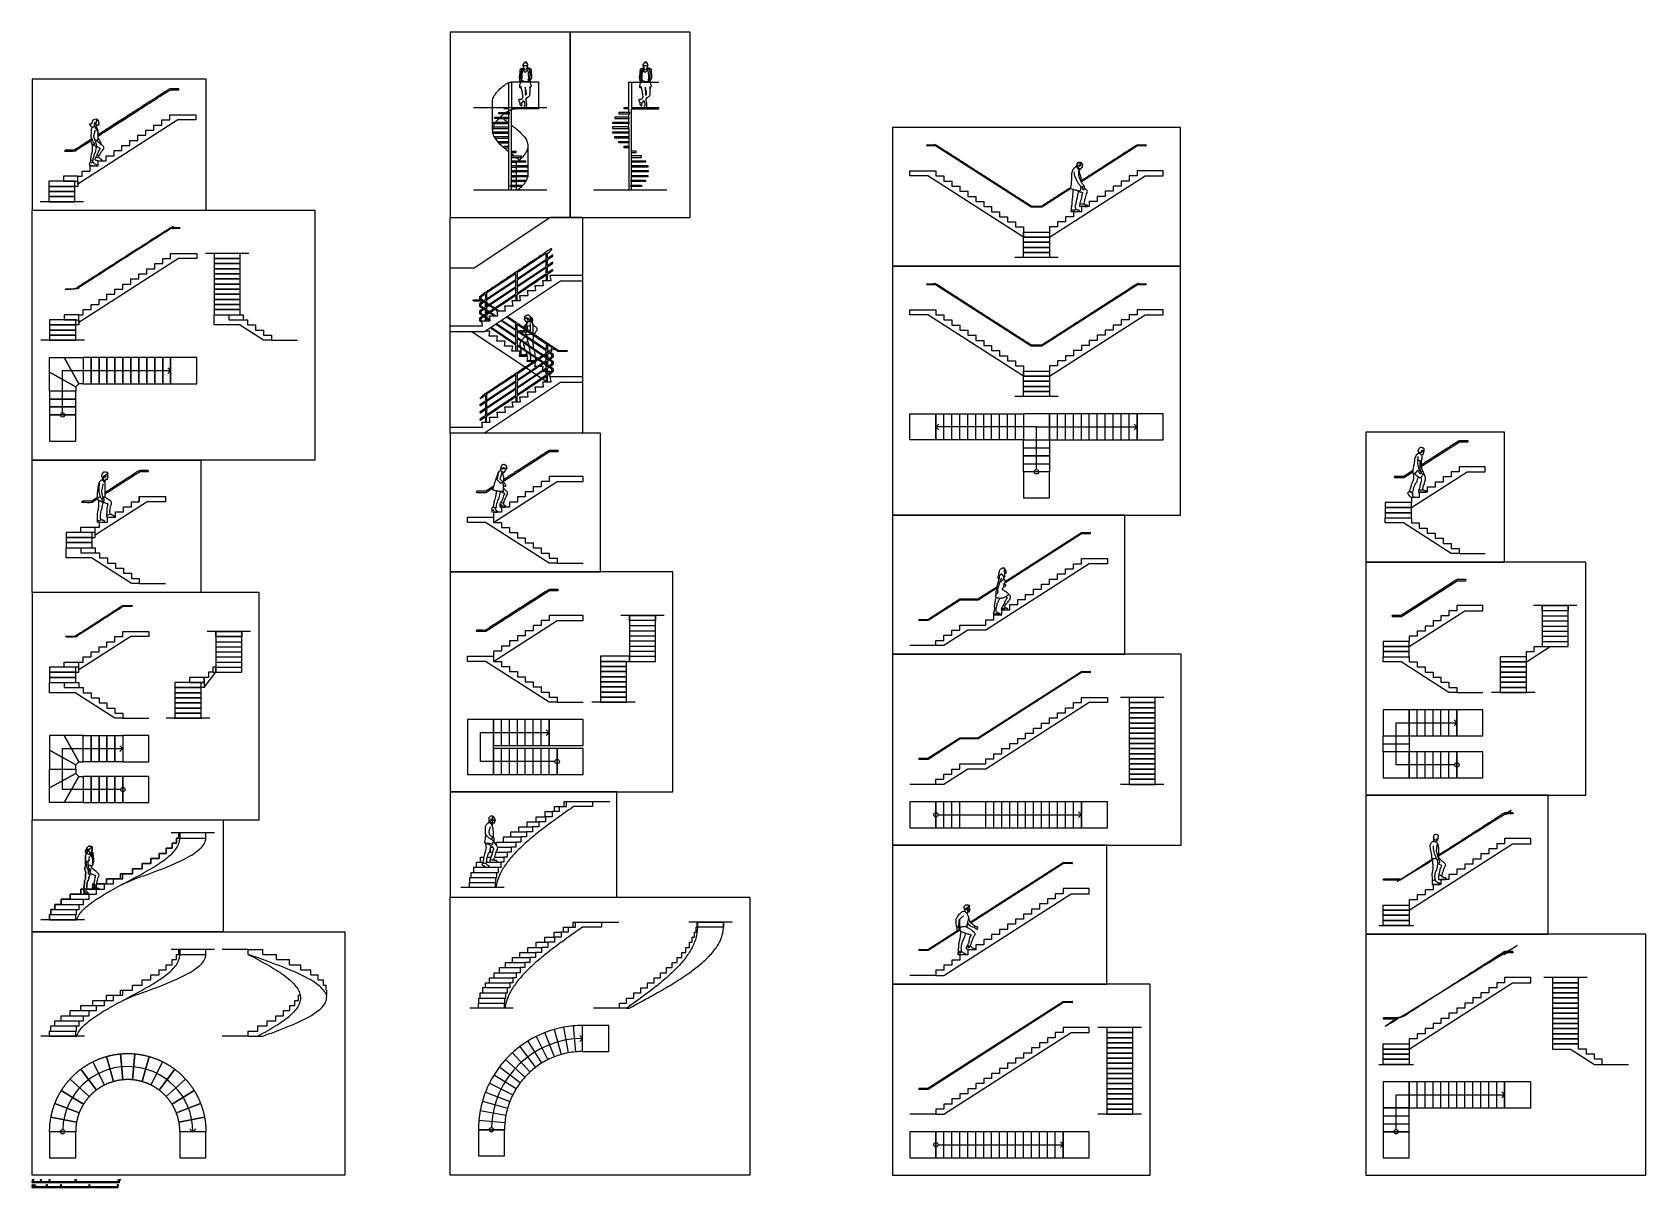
# Model space of a CAD drawing. Header units: millimetres. Extents: x 0.1 to 56.8, y -0.4 to 40.2.
import ezdxf

# ---------------------------------------------------------------- set-up
doc = ezdxf.new("R2010")
doc.units = ezdxf.units.MM
for name, color, linetype, true_color in [('2D$AG-BUILDINGS', 7, 'Continuous', 0x66ccff), ('2D$AG-DETAILS', 7, 'Continuous', 0x66ffff), ('2D$AG-DETAILS-DIAGRAM', 7, 'Continuous', 0xccff66), ('2D$AG-DIAGRAM', 7, 'Continuous', 0xfecc66), ('2D$AG-GUIDES', 7, 'Continuous', 0xccff66), ('2D$AG-PEOPLE', 7, 'Continuous', 0xfc6666), ('2D$X-VPRT', 6, 'Continuous', 0xff00ff), ('AG-BUILDINGS', 7, 'Continuous', 0x66ccff), ('AG-DETAIL-DIAGRAM', 7, 'Continuous', 0xccff66), ('AG-DETAILS', 7, 'Continuous', 0x66ffff), ('AG-DIAGRAM', 7, 'Continuous', 0xfecc66), ('AG-OUTLINE', 7, 'Continuous', 0x8000ff), ('AG-PEOPLE', 7, 'Continuous', 0xfc6666), ('N-SYMB', 7, 'Continuous', 0x800040), ('X-VPRT', 6, 'Continuous', 0xff00ff)]:
    doc.layers.add(name, color=color, linetype=linetype, true_color=true_color)

msp = doc.modelspace()

# ---------------------------------------------------------------- linework, layer by layer
at = {"layer": '2D$AG-BUILDINGS'}
for p, q in [((17.077, 38.471), (17.909, 38.471)), ((17.909, 38.471), (17.909, 37.515)), ((16.284, 36.771), (16.284, 37.749)), ((16.771, 37.395), (16.892, 37.395)), ((16.859, 37.395), (16.859, 37.443)), ((16.892, 37.345), (16.892, 37.395)), ((16.959, 35.355), (16.959, 37.491)), ((17.909, 37.515), (17.137, 37.515)), ((16.293, 36.835), (16.86, 36.835)), ((16.307, 36.885), (16.86, 36.885)), ((16.368, 37.005), (16.866, 37.005)), ((16.403, 37.055), (16.866, 37.055)), ((16.507, 37.175), (16.507, 37.175)), ((16.507, 37.175), (16.507, 37.175)), ((16.507, 37.175), (16.877, 37.175)), ((16.555, 37.225), (16.877, 37.225)), ((16.695, 37.345), (16.695, 37.345)), ((16.695, 37.345), (16.695, 37.345)), ((16.695, 37.345), (16.892, 37.345)), ((16.859, 37.225), (16.859, 37.345)), ((16.859, 37.055), (16.859, 37.175)), ((16.859, 36.885), (16.859, 37.005)), ((16.859, 34.675), (16.859, 36.835)), ((16.86, 36.835), (16.86, 36.885)), ((16.866, 37.005), (16.866, 37.055)), ((16.877, 37.175), (16.877, 37.225)), ((20.723, 37.175), (20.723, 37.175)), ((20.911, 37.345), (20.911, 37.345)), ((21.075, 37.225), (21.075, 37.345)), ((21.075, 37.055), (21.075, 37.175)), ((21.075, 36.885), (21.075, 37.005)), ((16.293, 36.665), (16.293, 36.715)), ((16.293, 36.715), (16.86, 36.715)), ((16.293, 36.665), (16.86, 36.665)), ((16.368, 36.495), (16.368, 36.545)), ((16.368, 36.545), (16.859, 36.545)), ((16.368, 36.495), (16.859, 36.495)), ((16.507, 36.325), (16.507, 36.375)), ((16.507, 36.375), (16.859, 36.375)), ((16.507, 36.325), (16.859, 36.325)), ((16.695, 36.155), (16.695, 36.205)), ((16.695, 36.205), (16.859, 36.205)), ((16.695, 36.155), (16.859, 36.155)), ((16.959, 36.035), (17.123, 36.035)), ((16.959, 35.985), (17.123, 35.985)), ((16.959, 35.865), (17.311, 35.865)), ((16.959, 35.815), (17.311, 35.815)), ((16.959, 35.695), (17.206, 35.695)), ((17.123, 35.985), (17.123, 36.035)), ((17.311, 35.815), (17.311, 35.865)), ((16.952, 35.185), (17.123, 35.185)), ((16.952, 35.135), (16.952, 35.185)), ((16.952, 35.135), (17.123, 35.135)), ((16.958, 35.525), (17.123, 35.525)), ((16.958, 35.475), (17.123, 35.475)), ((16.958, 35.355), (17.123, 35.355)), ((16.958, 35.305), (16.958, 35.355)), ((16.958, 35.305), (17.123, 35.305)), ((16.959, 35.645), (17.147, 35.645)), ((16.959, 35.185), (16.959, 35.305)), ((16.959, 35.015), (16.959, 35.135)), ((21.175, 35.185), (21.175, 35.305)), ((21.175, 35.015), (21.175, 35.135)), ((16.926, 34.795), (16.926, 34.845)), ((16.926, 34.845), (17.123, 34.845)), ((16.926, 34.795), (17.123, 34.795)), ((16.941, 35.015), (17.123, 35.015)), ((16.941, 34.965), (16.941, 35.015)), ((16.941, 34.965), (17.123, 34.965)), ((16.959, 34.845), (16.959, 34.965)), ((16.959, 34.675), (16.959, 34.795)), ((17.123, 34.795), (17.123, 34.845)), ((21.175, 34.845), (21.175, 34.965))]:
    msp.add_line(p, q, dxfattribs=at)
for points in [[(21.075, 37.395), (21.075, 37.443), (21.075, 37.515), (20.911, 37.515), (20.911, 37.565), (21.075, 37.565), (21.075, 38.437), (21.075, 38.462), (21.175, 38.462), (21.175, 37.565), (22.125, 37.565)], [(21.175, 38.462), (22.125, 38.462)], [(21.175, 35.355), (21.175, 37.491), (21.175, 37.515), (22.125, 37.515), (22.125, 37.565)], [(21.075, 36.835), (21.075, 34.675), (21.175, 34.675), (21.175, 34.795)], [(21.075, 36.665), (20.509, 36.665), (20.509, 36.715), (21.075, 36.715)], [(21.075, 36.495), (20.583, 36.495), (20.583, 36.545), (21.075, 36.545)], [(21.075, 36.325), (20.723, 36.325), (20.723, 36.375), (21.075, 36.375)], [(21.075, 36.155), (20.911, 36.155), (20.911, 36.205), (21.075, 36.205)], [(21.175, 35.985), (21.338, 35.985), (21.338, 36.035), (21.175, 36.035)], [(21.175, 35.815), (21.526, 35.815), (21.526, 35.865), (21.175, 35.865)], [(21.175, 35.695), (21.421, 35.695), (21.666, 35.695), (21.666, 35.645), (21.363, 35.645), (21.175, 35.645)], [(21.174, 35.525), (21.338, 35.525), (21.74, 35.525), (21.74, 35.475), (21.338, 35.475), (21.174, 35.475)], [(16.859, 34.675), (16.959, 34.675)]]:
    msp.add_lwpolyline(points, dxfattribs=at)
for points in [[(20.987, 37.395), (20.911, 37.395), (20.723, 37.395), (20.723, 37.345), (20.911, 37.345), (20.911, 37.345), (21.108, 37.345), (21.108, 37.395)], [(20.583, 37.005), (20.583, 37.005), (20.509, 37.005), (20.509, 37.055), (20.583, 37.055), (20.619, 37.055), (21.081, 37.055), (21.081, 37.005)], [(20.771, 37.225), (20.723, 37.225), (20.583, 37.225), (20.583, 37.175), (20.723, 37.175), (20.723, 37.175), (21.093, 37.175), (21.093, 37.225)], [(21.338, 35.135), (21.168, 35.135), (21.168, 35.185), (21.338, 35.185), (21.666, 35.185), (21.74, 35.185), (21.74, 35.135), (21.666, 35.135)], [(21.749, 35.305), (21.74, 35.305), (21.338, 35.305), (21.174, 35.305), (21.174, 35.355), (21.338, 35.355), (21.74, 35.355), (21.749, 35.355)], [(21.142, 34.795), (21.142, 34.845), (21.338, 34.845), (21.526, 34.845), (21.526, 34.795), (21.338, 34.795)], [(21.338, 34.965), (21.157, 34.965), (21.157, 35.015), (21.338, 35.015), (21.526, 35.015), (21.666, 35.015), (21.666, 34.965), (21.526, 34.965)], [(17.15, 31.765), (17.15, 31.557), (18.179, 32.243), (18.179, 32.451)], [(17.112, 31.532), (17.112, 31.74), (16.083, 31.054), (16.083, 30.846)], [(17.15, 31.511), (17.15, 31.303), (18.179, 31.989), (18.179, 32.197)], [(18.179, 31.735), (18.179, 31.943), (17.15, 31.257), (17.15, 31.049)], [(16.005, 29.695), (14.801, 29.695), (14.801, 29.898), (15.944, 29.898), (15.918, 30.076), (16.21, 30.076), (16.185, 30.253), (16.477, 30.253), (16.452, 30.431), (16.744, 30.431), (16.718, 30.609), (17.01, 30.609), (16.985, 30.787), (17.277, 30.787), (17.252, 30.965), (17.544, 30.965), (17.518, 31.142), (17.81, 31.142), (17.785, 31.32), (18.077, 31.32), (18.052, 31.498), (18.344, 31.498), (18.318, 31.676), (19.449, 31.676), (19.449, 31.473), (18.672, 31.473)], [(17.112, 31.278), (17.112, 31.486), (16.083, 30.8), (16.083, 30.592)], [(17.112, 31.024), (17.112, 31.232), (16.083, 30.546), (16.083, 30.338)], [(17.15, 28.209), (17.15, 28.001), (18.179, 28.687), (18.179, 28.895)], [(17.15, 27.955), (17.15, 27.747), (18.179, 28.433), (18.179, 28.641)], [(18.179, 28.179), (18.179, 28.387), (17.15, 27.701), (17.15, 27.493)], [(16.005, 26.139), (14.801, 26.139), (14.801, 26.342), (15.944, 26.342), (15.918, 26.52), (16.21, 26.52), (16.185, 26.697), (16.477, 26.697), (16.452, 26.875), (16.744, 26.875), (16.718, 27.053), (17.01, 27.053), (16.985, 27.231), (17.277, 27.231), (17.252, 27.409), (17.544, 27.409), (17.518, 27.586), (17.81, 27.586), (17.785, 27.764), (18.077, 27.764), (18.052, 27.942), (18.344, 27.942), (18.318, 28.12), (19.449, 28.12), (19.449, 27.917), (18.672, 27.917)], [(17.112, 27.976), (17.112, 28.184), (16.083, 27.498), (16.083, 27.29)], [(17.112, 27.722), (17.112, 27.93), (16.083, 27.244), (16.083, 27.036)], [(17.112, 27.468), (17.112, 27.676), (16.083, 26.99), (16.083, 26.782)]]:
    msp.add_lwpolyline(points, close=True, dxfattribs=at)
for points, knots in [([(16.284, 37.749), (16.284, 37.778), (16.293, 37.863), (16.355, 38.005), (16.504, 38.174), (16.64, 38.312), (16.763, 38.39), (16.801, 38.412)], [0.978408, 0.978408, 0.978408, 0.978408, 1.242005, 1.767085, 2.292164, 2.817244, 3.033092, 3.033092, 3.033092, 3.033092]), ([(16.968, 37.495), (16.927, 37.477), (16.838, 37.435), (16.713, 37.362), (16.588, 37.262), (16.481, 37.148), (16.383, 37.033), (16.3, 36.893), (16.266, 36.714), (16.345, 36.508), (16.49, 36.334), (16.67, 36.173), (16.797, 36.072), (16.859, 36.024)], [6.056467, 6.056467, 6.056467, 6.056467, 6.189824, 6.351736, 6.489679, 6.668715, 6.822114, 6.939523, 7.157414, 7.347278, 7.58362, 7.834312, 8.070594, 8.070594, 8.070594, 8.070594]), ([(16.671, 37.175), (16.693, 37.156), (16.742, 37.116), (16.792, 37.076), (16.819, 37.055)], [0.1172533, 0.1172533, 0.1172533, 0.1172533, 0.2020817, 0.3079229, 0.3079229, 0.3079229, 0.3079229]), ([(16.959, 36.946), (17.014, 36.903), (17.126, 36.814), (17.29, 36.671), (17.429, 36.519), (17.523, 36.351), (17.545, 36.173), (17.478, 35.989), (17.33, 35.805), (17.201, 35.687), (17.123, 35.625), (17.123, 35.308), (17.123, 34.991), (17.123, 34.675)], [0.484972, 0.484972, 0.484972, 0.484972, 0.694701, 0.912117, 1.13786, 1.310898, 1.483294, 1.663515, 1.886111, 2.186775, 2.186775, 2.186775, 3.136775, 3.136775, 3.136775, 3.136775]), ([(17.534, 36.198), (17.534, 35.872), (17.534, 35.546), (17.534, 35.22), (17.534, 35.191), (17.524, 35.106), (17.461, 34.964), (17.333, 34.812), (17.229, 34.714), (17.183, 34.675)], [0, 0, 0, 0, 0.978751, 0.978751, 0.978751, 1.241291, 1.76637, 2.29145, 2.659782, 2.659782, 2.659782, 2.659782])]:
    msp.add_open_spline(points, degree=3, knots=knots, dxfattribs=at)
for points, degree in [([(16.801, 38.412), (16.915, 38.471), (17.077, 38.471)], 2), ([(17.137, 37.515), (17.017, 37.515), (16.968, 37.495)], 2), ([(16.583, 37.252), (16.593, 37.243), (16.603, 37.234), (16.613, 37.225)], 3), ([(16.959, 35.946), (16.993, 35.919), (17.027, 35.892), (17.061, 35.865)], 3), ([(17.123, 35.815), (17.16, 35.784), (17.197, 35.752), (17.233, 35.719)], 3)]:
    msp.add_open_spline(points, degree=degree, dxfattribs=at)
for points, weights, knots in [([(20.509, 36.835), (20.501, 36.835), (20.5, 36.835), (20.5, 36.835), (20.5, 36.835), (20.5, 36.86), (20.5, 36.885), (20.5, 36.885), (20.5, 36.885), (20.501, 36.885), (20.509, 36.885), (20.516, 36.885), (20.523, 36.885), (20.799, 36.885), (21.075, 36.885), (21.075, 36.86), (21.075, 36.835), (20.792, 36.835), (20.509, 36.835), (20.509, 36.835), (20.509, 36.835)], [1, 0.996615042895, 0.999252175432, 0.999579655197, 1, 1, 1, 0.999579654545, 0.999252174417, 0.996615043546, 1, 1, 1, 1, 1, 1, 1, 1, 1, 1, 1], [0, 0, 0, 0.104273, 0.104273, 0.117221, 0.117221, 0.167221, 0.167221, 0.18017, 0.18017, 0.284443, 0.284443, 0.298533, 0.298533, 0.850707, 0.850707, 0.900707, 0.900707, 1.466972, 1.466972, 1.467148, 1.467148, 1.467148]), ([(16.045, 30.076), (16.045, 30.172), (16.045, 30.267), (15.961, 30.21), (15.876, 30.154), (15.86, 30.143), (15.849, 30.159), (15.839, 30.175), (15.855, 30.186), (15.95, 30.249), (16.045, 30.313), (16.045, 30.417), (16.045, 30.521), (15.961, 30.464), (15.876, 30.408), (15.86, 30.397), (15.849, 30.413), (15.839, 30.429), (15.855, 30.44), (15.95, 30.503), (16.045, 30.567), (16.045, 30.671), (16.045, 30.775), (15.961, 30.718), (15.876, 30.662), (15.86, 30.651), (15.849, 30.667), (15.839, 30.683), (15.855, 30.694), (15.95, 30.757), (16.045, 30.821), (16.045, 30.925), (16.045, 31.029), (15.961, 30.972), (15.876, 30.916), (15.86, 30.905), (15.849, 30.921), (15.839, 30.937), (15.855, 30.948), (17.118, 31.79), (18.382, 32.632), (18.398, 32.643), (18.408, 32.627), (18.419, 32.611), (18.403, 32.601), (18.31, 32.539), (18.217, 32.477), (18.217, 32.373), (18.217, 32.268), (18.299, 32.323), (18.382, 32.378), (18.398, 32.389), (18.408, 32.373), (18.419, 32.357), (18.403, 32.347), (18.31, 32.285), (18.217, 32.223), (18.217, 32.119), (18.217, 32.014), (18.299, 32.069), (18.382, 32.124), (18.398, 32.135), (18.408, 32.119), (18.419, 32.103), (18.403, 32.093), (18.31, 32.031), (18.217, 31.969), (18.217, 31.865), (18.217, 31.76), (18.299, 31.815), (18.382, 31.87), (18.398, 31.881), (18.408, 31.865), (18.419, 31.849), (18.403, 31.839), (18.31, 31.777), (18.217, 31.715), (18.217, 31.607), (18.217, 31.498), (18.198, 31.498), (18.179, 31.498), (18.179, 31.594), (18.179, 31.689), (17.664, 31.346), (17.15, 31.003), (17.15, 30.896), (17.15, 30.787), (17.131, 30.787), (17.112, 30.787), (17.112, 30.883), (17.112, 30.978), (16.598, 30.635), (16.083, 30.292), (16.083, 30.184), (16.083, 30.076), (16.064, 30.076), (16.045, 30.076)], [1, 1, 1, 1, 1, 0.707106781187, 1, 0.707106781187, 1, 1, 1, 1, 1, 1, 1, 0.707106781187, 1, 0.707106781187, 1, 1, 1, 1, 1, 1, 1, 0.707106781187, 1, 0.707106781187, 1, 1, 1, 1, 1, 1, 1, 0.707106781187, 1, 0.707106781187, 1, 1, 1, 0.707106781187, 1, 0.707106781187, 1, 1, 1, 1, 1, 1, 1, 0.707106781187, 1, 0.707106781187, 1, 1, 1, 1, 1, 1, 1, 0.707106781187, 1, 0.707106781187, 1, 1, 1, 1, 1, 1, 1, 0.707106781187, 1, 0.707106781187, 1, 1, 1, 1, 1, 1, 1, 1, 1, 1, 1, 1, 1, 1, 1, 1, 1, 1, 1, 1, 1, 1, 1], [0.030076, 0.030076, 0.030076, 0.199916, 0.199916, 0.328734, 0.328734, 0.358658, 0.358658, 0.388581, 0.388581, 0.533483, 0.533483, 0.719786, 0.719786, 0.848604, 0.848604, 0.878528, 0.878528, 0.908452, 0.908452, 1.053354, 1.053354, 1.241169, 1.241169, 1.369987, 1.369987, 1.399911, 1.399911, 1.429835, 1.429835, 1.574736, 1.574736, 1.764102, 1.764102, 1.89292, 1.89292, 1.922843, 1.922843, 1.952767, 1.952767, 3.875968, 3.875968, 3.905892, 3.905892, 3.935816, 3.935816, 4.077471, 4.077471, 4.266358, 4.266358, 4.391929, 4.391929, 4.421853, 4.421853, 4.451777, 4.451777, 4.593432, 4.593432, 4.779351, 4.779351, 4.904923, 4.904923, 4.934847, 4.934847, 4.96477, 4.96477, 5.106425, 5.106425, 5.289513, 5.289513, 5.415084, 5.415084, 5.445008, 5.445008, 5.474932, 5.474932, 5.616587, 5.616587, 5.804258, 5.804258, 5.929258, 5.929258, 6.094806, 6.094806, 6.877677, 6.877677, 7.065348, 7.065348, 7.190348, 7.190348, 7.355896, 7.355896, 8.138767, 8.138767, 8.331237, 8.331237, 8.456237, 8.456237, 8.456237]), ([(16.045, 26.52), (16.045, 26.616), (16.045, 26.711), (15.961, 26.654), (15.876, 26.598), (15.86, 26.587), (15.849, 26.603), (15.839, 26.619), (15.855, 26.63), (15.95, 26.693), (16.045, 26.757), (16.045, 26.861), (16.045, 26.965), (15.961, 26.908), (15.876, 26.852), (15.86, 26.841), (15.849, 26.857), (15.839, 26.873), (15.855, 26.884), (15.95, 26.947), (16.045, 27.011), (16.045, 27.115), (16.045, 27.219), (15.961, 27.162), (15.876, 27.106), (15.86, 27.095), (15.849, 27.111), (15.839, 27.127), (15.855, 27.138), (15.95, 27.201), (16.045, 27.265), (16.045, 27.369), (16.045, 27.473), (15.961, 27.416), (15.876, 27.36), (15.86, 27.349), (15.849, 27.365), (15.839, 27.381), (15.855, 27.392), (17.118, 28.234), (18.386, 29.079), (18.402, 29.09), (18.412, 29.074), (18.423, 29.058), (18.407, 29.048), (18.31, 28.983), (18.217, 28.921), (18.217, 28.817), (18.217, 28.712), (18.299, 28.767), (18.386, 28.825), (18.402, 28.836), (18.412, 28.82), (18.423, 28.804), (18.407, 28.794), (18.31, 28.729), (18.217, 28.667), (18.217, 28.563), (18.217, 28.458), (18.299, 28.513), (18.386, 28.571), (18.402, 28.582), (18.412, 28.566), (18.423, 28.55), (18.407, 28.54), (18.31, 28.475), (18.217, 28.413), (18.217, 28.309), (18.217, 28.204), (18.299, 28.259), (18.386, 28.317), (18.402, 28.328), (18.412, 28.312), (18.423, 28.296), (18.407, 28.286), (18.31, 28.221), (18.217, 28.159), (18.217, 28.051), (18.217, 27.942), (18.198, 27.942), (18.179, 27.942), (18.179, 28.038), (18.179, 28.133), (17.664, 27.79), (17.15, 27.447), (17.15, 27.34), (17.15, 27.231), (17.131, 27.231), (17.112, 27.231), (17.112, 27.327), (17.112, 27.422), (16.598, 27.079), (16.083, 26.736), (16.083, 26.628), (16.083, 26.52), (16.064, 26.52), (16.045, 26.52)], [1, 1, 1, 1, 1, 0.707106781187, 1, 0.707106781187, 1, 1, 1, 1, 1, 1, 1, 0.707106781187, 1, 0.707106781187, 1, 1, 1, 1, 1, 1, 1, 0.707106781187, 1, 0.707106781187, 1, 1, 1, 1, 1, 1, 1, 0.707106781187, 1, 0.707106781187, 1, 1, 1, 0.707106781187, 1, 0.707106781187, 1, 1, 1, 1, 1, 1, 1, 0.707106781187, 1, 0.707106781187, 1, 1, 1, 1, 1, 1, 1, 0.707106781187, 1, 0.707106781187, 1, 1, 1, 1, 1, 1, 1, 0.707106781187, 1, 0.707106781187, 1, 1, 1, 1, 1, 1, 1, 1, 1, 1, 1, 1, 1, 1, 1, 1, 1, 1, 1, 1, 1, 1, 1], [0.030076, 0.030076, 0.030076, 0.199916, 0.199916, 0.328734, 0.328734, 0.358658, 0.358658, 0.388581, 0.388581, 0.533483, 0.533483, 0.719786, 0.719786, 0.848604, 0.848604, 0.878528, 0.878528, 0.908452, 0.908452, 1.053354, 1.053354, 1.241169, 1.241169, 1.369987, 1.369987, 1.399911, 1.399911, 1.429835, 1.429835, 1.574736, 1.574736, 1.764102, 1.764102, 1.89292, 1.89292, 1.922843, 1.922843, 1.952767, 1.952767, 3.875968, 3.875968, 3.905892, 3.905892, 3.935816, 3.935816, 4.077471, 4.077471, 4.266358, 4.266358, 4.391929, 4.391929, 4.421853, 4.421853, 4.451777, 4.451777, 4.593432, 4.593432, 4.779351, 4.779351, 4.904923, 4.904923, 4.934847, 4.934847, 4.96477, 4.96477, 5.106425, 5.106425, 5.289513, 5.289513, 5.415084, 5.415084, 5.445008, 5.445008, 5.474932, 5.474932, 5.616587, 5.616587, 5.804258, 5.804258, 5.929258, 5.929258, 6.094806, 6.094806, 6.877677, 6.877677, 7.065348, 7.065348, 7.190348, 7.190348, 7.355896, 7.355896, 8.138767, 8.138767, 8.331237, 8.331237, 8.456237, 8.456237, 8.456237])]:
    msp.add_rational_spline(points, weights, degree=2, knots=knots, dxfattribs=at)
at = {"layer": '2D$AG-DETAILS'}
msp.add_line((18.049, 28.601), (17.893, 28.705), dxfattribs=at)
for points in [[(16.144, 30.633), (16.083, 30.673), (16.083, 30.592)], [(16.335, 30.506), (16.179, 30.61)], [(16.083, 30.546), (16.083, 30.465), (16.179, 30.402)], [(16.144, 30.379), (16.083, 30.419), (16.083, 30.338)], [(16.083, 30.292), (16.083, 30.211), (16.202, 30.132)], [(16.209, 30.081), (16.083, 30.165), (16.083, 30.076)], [(16.332, 30.253), (16.179, 30.356)], [(16.213, 30.379), (16.401, 30.253)], [(16.452, 30.427), (16.369, 30.483)], [(16.432, 29.979), (17.112, 29.525), (17.112, 29.733), (16.588, 30.083)], [(16.622, 30.106), (17.112, 29.779), (17.112, 29.987), (16.778, 30.21)], [(15.577, 29.695), (17.443, 28.451)], [(17.747, 28.653), (17.506, 28.653), (17.531, 28.831), (17.239, 28.831), (17.264, 29.009), (16.972, 29.009), (16.998, 29.187), (16.706, 29.187), (16.731, 29.364), (16.439, 29.364), (16.464, 29.542), (16.172, 29.542), (16.198, 29.72), (16.043, 29.72)], [(16.083, 29.747), (16.083, 29.72), (16.045, 29.72), (16.045, 29.721)], [(17.859, 28.728), (17.15, 29.2), (17.15, 29.009), (17.112, 29.009), (17.112, 29.225), (16.207, 29.829)], [(16.241, 29.852), (17.112, 29.271), (17.112, 29.479), (16.397, 29.956)], [(18.179, 28.941), (18.179, 29.022), (17.15, 29.708), (17.15, 29.5), (18.084, 28.878)], [(18.049, 28.855), (17.15, 29.454), (17.15, 29.246), (17.893, 28.751)], [(18.118, 28.855), (18.179, 28.814), (18.179, 28.895)], [(18.24, 28.982), (18.217, 28.997), (18.217, 28.966)], [(18.217, 28.921), (18.217, 28.789), (18.274, 28.751)], [(17.478, 28.428), (17.634, 28.324)], [(17.861, 28.475), (17.772, 28.475), (17.796, 28.64)], [(17.927, 28.728), (18.084, 28.624)], [(18.046, 28.344), (18.064, 28.475), (17.93, 28.475)], [(18.179, 28.687), (18.179, 28.768), (18.084, 28.832)], [(18.179, 28.433), (18.179, 28.514), (18.084, 28.578)], [(18.118, 28.601), (18.179, 28.56), (18.179, 28.641)], [(18.24, 28.728), (18.217, 28.743), (18.217, 28.712)], [(18.217, 28.667), (18.217, 28.535), (18.274, 28.497)], [(18.24, 28.474), (18.217, 28.489), (18.217, 28.458)], [(17.668, 28.301), (17.824, 28.197)], [(17.859, 28.174), (18.015, 28.07)], [(18.179, 28.298), (18.044, 28.298)], [(18.049, 28.047), (18.179, 27.96)], [(18.328, 28.279), (18.331, 28.298), (18.217, 28.298)], [(18.318, 28.12), (18.306, 28.12), (18.321, 28.228)]]:
    msp.add_lwpolyline(points, dxfattribs=at)
msp.add_lwpolyline([(17.296, 29.656), (17.233, 29.699), (17.15, 29.754), (17.15, 29.962), (18.179, 29.276), (18.179, 29.068)], close=True, dxfattribs=at)
for centre, radius, start, end in [((2807.569, 4212.884), 5028.209, 236.277098, 236.277401), ((2806.335, 4211.036), 5025.987, 236.277923, 236.279237), ((2804.297, 4207.982), 5022.315, 236.279708, 236.281848), ((2802.156, 4204.774), 5018.458, 236.282319, 236.283858)]:
    msp.add_arc(centre, radius, start, end, dxfattribs=at)
for points, weights, knots in [([(15.933, 30.774), (15.635, 30.774), (15.632, 30.774), (15.613, 30.774), (15.613, 30.793), (15.613, 30.812), (15.632, 30.812), (15.634, 30.812), (15.876, 30.812)], [1, 1, 1, 0.707106781187, 1, 0.707106781187, 1, 1, 1], [2.000423, 2.000423, 2.000423, 3.906249, 3.906249, 3.936173, 3.936173, 3.966097, 3.966097, 5.697366, 5.697366, 5.697366]), ([(15.954, 30.76), (15.906, 30.792), (15.857, 30.826), (15.846, 30.831), (15.846, 30.843), (15.846, 30.882), (15.846, 30.932), (15.846, 30.942), (15.855, 30.948)], [1, 1, 1, 0.913772891843, 1.14405113489, 1.14405113489, 1.14405113489, 0.934623122776, 0.986980125805], [14.3147858, 14.3147858, 14.3147858, 14.3864106, 14.3864106, 14.4538833, 14.4538833, 14.7839987, 14.7839987, 14.8453579, 14.8453579, 14.8453579]), ([(15.954, 30.506), (15.906, 30.538), (15.857, 30.572), (15.846, 30.577), (15.846, 30.589), (15.846, 30.628), (15.846, 30.678), (15.846, 30.688), (15.855, 30.694)], [1, 1, 1, 0.913772890271, 1.14405113409, 1.14405113409, 1.14405113409, 0.934623122122, 0.986980125115], [12.9841656, 12.9841656, 12.9841656, 13.0557904, 13.0557904, 13.123263, 13.123263, 13.4533784, 13.4533784, 13.5147377, 13.5147377, 13.5147377]), ([(15.954, 30.252), (15.906, 30.284), (15.857, 30.318), (15.846, 30.323), (15.846, 30.335), (15.846, 30.374), (15.846, 30.424), (15.846, 30.434), (15.855, 30.44)], [1, 1, 1, 0.913772892273, 1.14405113511, 1.14405113511, 1.14405113511, 0.934623122955, 0.986980125994], [11.6565129, 11.6565129, 11.6565129, 11.7281377, 11.7281377, 11.7956103, 11.7956103, 12.1257258, 12.1257258, 12.187085, 12.187085, 12.187085]), ([(15.927, 30.016), (15.892, 30.04), (15.857, 30.064), (15.846, 30.069), (15.846, 30.081), (15.846, 30.12), (15.846, 30.17), (15.846, 30.18), (15.855, 30.186)], [1, 1, 1, 0.9137728918, 1.14405113487, 1.14405113487, 1.14405113487, 0.934623122758, 0.986980125786], [10.3518903, 10.3518903, 10.3518903, 10.403317, 10.403317, 10.4707897, 10.4707897, 10.8009051, 10.8009051, 10.8622643, 10.8622643, 10.8622643]), ([(16.813, 30.233), (17.611, 29.701), (18.407, 29.17), (18.416, 29.164), (18.416, 29.154), (18.416, 29.104), (18.416, 29.065), (18.416, 29.064), (18.416, 29.063)], [1, 1, 1, 0.818490735047, 0.861948189346, 0.861948189346, 0.861948189346, 0.846488388184, 0.832922008612], [15.972761, 15.972761, 15.972761, 17.184832, 17.184832, 17.203376, 17.203376, 17.533469, 17.533469, 17.539481, 17.539481, 17.539481]), ([(18.308, 28.982), (18.358, 28.949), (18.407, 28.916), (18.416, 28.91), (18.416, 28.9), (18.416, 28.85), (18.416, 28.811), (18.416, 28.81), (18.416, 28.809)], [1, 1, 1, 0.818490735047, 0.861948189346, 0.861948189346, 0.861948189346, 0.846488388185, 0.832922008614], [3.6234489, 3.6234489, 3.6234489, 3.6987218, 3.6987218, 3.7172659, 3.7172659, 4.0473588, 4.0473588, 4.0533707, 4.0533707, 4.0533707]), ([(18.407, 29.17), (18.505, 29.105), (18.611, 29.034), (18.645, 29.034), (18.896, 29.034), (18.915, 29.034), (18.915, 29.015), (18.915, 28.996), (18.896, 28.996), (18.608, 28.996), (18.605, 28.996), (18.601, 28.996), (18.597, 28.998), (18.595, 28.999), (18.593, 29), (18.501, 29.061), (18.416, 29.118)], [1, 1, 1, 1, 1, 0.707106781187, 1, 0.707106781187, 1, 1, 1, 0.908742662148, 0.874351794237, 0.901341941837, 0.938241526493, 0.938241526493, 0.938241526493], [6.962757, 6.962757, 6.962757, 7.810689, 7.810689, 9.486784, 9.486784, 9.516708, 9.516708, 9.546632, 9.546632, 11.469833, 11.469833, 11.479156, 11.479156, 11.483174, 11.483174, 12.218851, 12.218851, 12.218851]), ([(18.308, 28.728), (18.358, 28.695), (18.407, 28.662), (18.416, 28.656), (18.416, 28.646), (18.416, 28.596), (18.416, 28.557), (18.416, 28.556), (18.416, 28.555)], [1, 1, 1, 0.818490735047, 0.861948189346, 0.861948189346, 0.861948189346, 0.846488388185, 0.832922008614], [4.919788, 4.919788, 4.919788, 4.995061, 4.995061, 5.013605, 5.013605, 5.3436979, 5.3436979, 5.3497098, 5.3497098, 5.3497098]), ([(18.308, 28.474), (18.358, 28.441), (18.407, 28.408), (18.416, 28.402), (18.416, 28.392), (18.416, 28.342), (18.416, 28.303), (18.416, 28.302), (18.416, 28.301)], [1, 1, 1, 0.818490735047, 0.861948189346, 0.861948189346, 0.861948189346, 0.846488388187, 0.832922008617], [6.2146148, 6.2146148, 6.2146148, 6.2898878, 6.2898878, 6.3084318, 6.3084318, 6.6385247, 6.6385247, 6.6445366, 6.6445366, 6.6445366])]:
    msp.add_rational_spline(points, weights, degree=2, knots=knots, dxfattribs=at)
for points, knots in [([(15.884, 30.922), (15.884, 30.884), (15.884, 30.853), (15.937, 30.818), (15.989, 30.783)], [15.0141786, 15.0141786, 15.0141786, 15.2681418, 15.2681418, 15.347325, 15.347325, 15.347325]), ([(15.884, 30.668), (15.884, 30.63), (15.884, 30.599), (15.937, 30.563), (15.988, 30.529)], [13.6835581, 13.6835581, 13.6835581, 13.9378397, 13.9378397, 14.0141784, 14.0141784, 14.0141784]), ([(16.045, 30.567), (16.045, 30.633), (16.045, 30.699), (16.017, 30.718), (15.988, 30.737)], [14.1260458, 14.1260458, 14.1260458, 14.2460929, 14.2460929, 14.2892169, 14.2892169, 14.2892169]), ([(15.884, 30.414), (15.884, 30.376), (15.884, 30.345), (15.937, 30.309), (15.988, 30.275)], [12.3559055, 12.3559055, 12.3559055, 12.610187, 12.610187, 12.6865257, 12.6865257, 12.6865257]), ([(15.884, 30.16), (15.884, 30.122), (15.884, 30.091), (15.902, 30.079), (15.919, 30.067)], [11.0310848, 11.0310848, 11.0310848, 11.2853663, 11.2853663, 11.3108784, 11.3108784, 11.3108784]), ([(16.045, 30.313), (16.045, 30.379), (16.045, 30.445), (16.017, 30.464), (15.988, 30.483)], [12.7973204, 12.7973204, 12.7973204, 12.9154726, 12.9154726, 12.9585967, 12.9585967, 12.9585967]), ([(16.045, 30.076), (16.045, 30.133), (16.045, 30.191), (16.017, 30.21), (15.988, 30.229)], [11.4863484, 11.4863484, 11.4863484, 11.58782, 11.58782, 11.630944, 11.630944, 11.630944]), ([(16.022, 30.506), (16.034, 30.498), (16.045, 30.49), (16.045, 30.506), (16.045, 30.521)], [14.03992406, 14.03992406, 14.03992406, 14.05720588, 14.05720588, 14.08463867, 14.08463867, 14.08463867]), ([(16.022, 30.252), (16.034, 30.244), (16.045, 30.236), (16.045, 30.252), (16.045, 30.267)], [12.7122714, 12.7122714, 12.7122714, 12.72955322, 12.72955322, 12.75655973, 12.75655973, 12.75655973]), ([(18.378, 29.074), (18.378, 29.105), (18.378, 29.144), (18.297, 29.197), (18.217, 29.251), (18.217, 29.147), (18.217, 29.043), (18.245, 29.024), (18.274, 29.005)], [2.9836008, 2.9836008, 2.9836008, 3.2420924, 3.2420924, 3.3644547, 3.3644547, 3.5538201, 3.5538201, 3.597313, 3.597313, 3.597313]), ([(18.378, 28.82), (18.378, 28.851), (18.378, 28.89), (18.326, 28.924), (18.274, 28.959)], [4.2814897, 4.2814897, 4.2814897, 4.5399813, 4.5399813, 4.6188507, 4.6188507, 4.6188507]), ([(18.378, 28.566), (18.378, 28.597), (18.378, 28.636), (18.326, 28.67), (18.274, 28.705)], [5.5778288, 5.5778288, 5.5778288, 5.8363204, 5.8363204, 5.9151898, 5.9151898, 5.9151898]), ([(18.378, 28.312), (18.378, 28.343), (18.378, 28.382), (18.326, 28.416), (18.274, 28.451)], [6.8726556, 6.8726556, 6.8726556, 7.1311472, 7.1311472, 7.2100166, 7.2100166, 7.2100166])]:
    msp.add_open_spline(points, degree=2, knots=knots, dxfattribs=at)
at = {"layer": '2D$AG-DETAILS-DIAGRAM'}
for points in [[(16.859, 37.443), (16.859, 37.515), (16.695, 37.515), (16.695, 37.565), (16.859, 37.565), (16.859, 38.437)], [(16.959, 38.462), (16.959, 37.565), (17.909, 37.565)], [(16.695, 37.345), (16.507, 37.345), (16.507, 37.395), (16.695, 37.395), (16.771, 37.395)], [(17.137, 37.515), (16.959, 37.515), (16.959, 37.491)], [(16.368, 37.005), (16.368, 37.005), (16.293, 37.005), (16.293, 37.055), (16.368, 37.055), (16.403, 37.055)], [(16.507, 37.175), (16.368, 37.175), (16.368, 37.225), (16.507, 37.225), (16.555, 37.225)], [(17.206, 35.695), (17.45, 35.695), (17.45, 35.645), (17.147, 35.645)], [(17.123, 35.525), (17.524, 35.525), (17.524, 35.475), (17.123, 35.475)], [(17.123, 35.355), (17.524, 35.355), (17.534, 35.355)], [(17.534, 35.305), (17.524, 35.305), (17.123, 35.305)], [(17.123, 35.185), (17.45, 35.185), (17.524, 35.185), (17.524, 35.135)], [(17.524, 35.135), (17.45, 35.135), (17.123, 35.135)], [(17.123, 35.015), (17.311, 35.015), (17.45, 35.015), (17.45, 34.965)], [(17.45, 34.965), (17.311, 34.965), (17.123, 34.965)], [(17.123, 34.845), (17.311, 34.845), (17.311, 34.795)], [(17.311, 34.795), (17.123, 34.795)]]:
    msp.add_lwpolyline(points, dxfattribs=at)
for points, knots in [([(17.266, 38.471), (17.262, 38.443), (17.252, 38.385), (17.235, 38.325), (17.233, 38.31), (17.237, 38.303), (17.233, 38.287), (17.244, 38.278), (17.246, 38.264), (17.253, 38.249), (17.262, 38.273), (17.27, 38.296), (17.275, 38.316), (17.279, 38.301), (17.287, 38.271), (17.314, 38.197), (17.308, 38.155), (17.329, 38.132), (17.328, 38.107), (17.328, 38.088), (17.338, 38.074), (17.335, 38.062), (17.333, 38.049), (17.337, 38.038), (17.337, 38.02), (17.346, 38.009), (17.344, 37.997), (17.34, 37.977), (17.354, 37.943), (17.355, 37.925), (17.356, 37.916), (17.35, 37.91), (17.341, 37.904), (17.322, 37.866), (17.31, 37.862), (17.3, 37.849), (17.297, 37.842), (17.292, 37.844), (17.282, 37.846), (17.265, 37.845), (17.245, 37.854), (17.217, 37.853), (17.202, 37.833), (17.216, 37.794), (17.223, 37.781), (17.227, 37.775), (17.231, 37.775), (17.234, 37.775), (17.238, 37.775), (17.24, 37.77), (17.243, 37.761), (17.246, 37.718), (17.242, 37.689), (17.262, 37.655), (17.283, 37.636), (17.308, 37.625), (17.32, 37.648), (17.318, 37.663), (17.31, 37.703), (17.317, 37.717), (17.331, 37.752), (17.353, 37.761), (17.358, 37.764), (17.361, 37.765), (17.363, 37.766), (17.366, 37.776), (17.366, 37.786), (17.364, 37.791), (17.369, 37.795), (17.374, 37.8), (17.381, 37.807), (17.385, 37.798), (17.392, 37.779), (17.4, 37.768), (17.396, 37.742), (17.406, 37.742), (17.413, 37.742), (17.414, 37.739), (17.416, 37.733), (17.416, 37.716), (17.417, 37.693), (17.423, 37.652), (17.413, 37.632), (17.403, 37.614), (17.397, 37.578), (17.419, 37.563), (17.454, 37.564), (17.488, 37.57), (17.486, 37.596), (17.486, 37.616), (17.491, 37.66), (17.49, 37.718), (17.486, 37.739), (17.481, 37.748), (17.476, 37.751), (17.473, 37.753), (17.477, 37.755), (17.483, 37.758), (17.48, 37.772), (17.473, 37.786), (17.474, 37.804), (17.466, 37.843), (17.464, 37.866), (17.464, 37.877), (17.469, 37.881), (17.493, 37.9), (17.537, 37.939), (17.594, 37.973), (17.598, 38.002), (17.612, 38.075), (17.617, 38.151), (17.602, 38.262), (17.602, 38.276), (17.601, 38.283), (17.602, 38.282), (17.608, 38.266), (17.614, 38.257), (17.629, 38.25), (17.625, 38.275), (17.623, 38.292), (17.622, 38.3), (17.626, 38.303), (17.635, 38.308), (17.653, 38.315), (17.659, 38.325), (17.644, 38.356), (17.63, 38.428), (17.622, 38.463), (17.621, 38.471)], [4.964567, 4.964567, 4.964567, 4.964567, 5.225605, 5.483014, 5.595195, 5.679569, 5.800714, 5.91613, 6.039028, 6.137518, 6.269578, 6.475164, 6.475164, 6.475164, 6.693401, 6.971957, 7.174524, 7.338277, 7.494746, 7.630827, 7.754738, 7.866691, 7.975918, 8.084662, 8.216302, 8.33211, 8.439567, 8.580233, 8.769651, 8.933737, 8.933737, 8.933737, 9.081061, 9.27515, 9.395922, 9.520086, 9.520086, 9.520086, 9.644467, 9.773658, 9.922203, 10.083639, 10.224914, 10.422386, 10.573739, 10.573739, 10.573739, 10.677686, 10.677686, 10.677686, 10.79678, 11.001507, 11.175335, 11.366639, 11.540436, 11.688904, 11.829137, 11.957385, 12.154217, 12.283498, 12.471334, 12.622236, 12.713256, 12.713256, 12.713256, 12.806057, 12.93548, 12.93548, 12.93548, 13.071307, 13.071307, 13.071307, 13.244036, 13.364945, 13.50808, 13.620378, 13.620378, 13.620378, 13.721495, 13.846346, 14.003544, 14.204813, 14.348319, 14.495389, 14.677046, 14.824109, 15.016318, 15.188245, 15.329585, 15.474519, 15.686466, 15.936464, 16.058039, 16.088317, 16.201265, 16.201265, 16.201265, 16.293033, 16.406538, 16.529468, 16.662013, 16.861931, 17.049164, 17.049164, 17.049164, 17.118452, 17.402835, 17.649586, 17.811572, 18.076161, 18.36992, 18.696105, 18.840749, 18.840749, 18.840749, 18.853112, 19.020604, 19.11061, 19.264707, 19.378804, 19.378804, 19.378804, 19.504513, 19.640504, 19.733835, 19.909605, 20.218256, 20.3103, 20.3103, 20.3103, 20.3103]), ([(17.445, 38.002), (17.445, 38.003), (17.444, 38.005), (17.44, 38.013), (17.448, 38.021), (17.444, 38.034), (17.437, 38.043), (17.446, 38.053), (17.447, 38.062), (17.443, 38.068), (17.444, 38.103), (17.439, 38.134), (17.438, 38.15), (17.442, 38.163), (17.433, 38.171), (17.434, 38.2), (17.433, 38.211), (17.433, 38.223), (17.43, 38.241), (17.438, 38.255), (17.432, 38.265), (17.439, 38.285), (17.441, 38.275), (17.447, 38.233), (17.475, 38.126), (17.484, 38.078), (17.474, 38.063), (17.49, 38.045), (17.473, 38.039), (17.48, 38.021), (17.457, 38.01), (17.445, 38.002)], [-2.550314, -2.550314, -2.550314, -2.550314, -2.498091, -2.411497, -2.310802, -2.197337, -2.098636, -1.989161, -1.898579, -1.819625, -1.635915, -1.452985, -1.32855, -1.220832, -1.117844, -0.950238, -0.841325, -0.733935, -0.598112, -0.477202, 0, 0, 0, 0.131242, 0.492711, 0.709489, 0.829249, 0.960936, 1.069114, 1.184029, 1.375427, 1.375427, 1.375427, 1.375427])]:
    msp.add_open_spline(points, degree=3, knots=knots, dxfattribs=at)
msp.add_rational_spline([(16.294, 36.835), (16.293, 36.835), (16.293, 36.835), (16.285, 36.835), (16.284, 36.835), (16.284, 36.835), (16.284, 36.835), (16.284, 36.86), (16.284, 36.885), (16.284, 36.885), (16.284, 36.885), (16.285, 36.885), (16.293, 36.885), (16.3, 36.885), (16.307, 36.885)], [1, 1, 1, 0.996615042895, 0.999252175432, 0.999579655197, 1, 1, 1, 0.999579654545, 0.999252174417, 0.996615043546, 1, 1, 1], degree=2, knots=[-0.0001763, -0.0001763, -0.0001763, 0, 0, 0.1042727, 0.1042727, 0.1172214, 0.1172214, 0.1672214, 0.1672214, 0.18017, 0.18017, 0.2844427, 0.2844427, 0.2985333, 0.2985333, 0.2985333], dxfattribs=at)
at = {"layer": '2D$AG-DIAGRAM'}
for points in [[(15.619, 37.565), (18.198, 37.565)], [(15.619, 34.675), (18.198, 34.675)], [(19.834, 34.675), (22.414, 34.675)]]:
    msp.add_lwpolyline(points, dxfattribs=at)
msp.add_lwpolyline([(14.801, 33.708), (19.449, 33.708), (19.449, 26.139), (14.801, 26.139)], close=True, dxfattribs=at)
at = {"layer": '2D$AG-GUIDES'}
msp.add_lwpolyline([(19.449, 33.708), (18.318, 33.708), (15.918, 32.108), (15.651, 31.93), (14.801, 31.93)], dxfattribs=at)
at = {"layer": '2D$AG-PEOPLE'}
msp.add_line((17.778, 28.689), (17.776, 28.672), dxfattribs=at)
msp.add_lwpolyline([(17.468, 29.926), (17.4, 29.9), (17.432, 29.813)], dxfattribs=at)
for points, knots in [([(17.424, 39.144), (17.42, 39.144), (17.407, 39.14), (17.384, 39.12), (17.358, 39.089), (17.361, 39.042), (17.368, 39.031), (17.368, 39.014), (17.375, 39.026), (17.375, 39.039), (17.387, 39.037), (17.4, 39.027), (17.421, 39.026), (17.433, 39.033), (17.453, 39.024), (17.474, 39.028), (17.493, 39.037), (17.501, 39.028), (17.513, 39.027), (17.512, 39.015), (17.519, 39.009), (17.524, 39.042), (17.521, 39.07), (17.513, 39.088), (17.508, 39.111), (17.491, 39.128), (17.478, 39.134), (17.452, 39.144), (17.433, 39.142), (17.427, 39.144), (17.424, 39.144)], [0, 0, 0, 0, 0.124945, 0.299298, 0.500654, 0.709858, 0.829378, 0.932037, 1.020734, 1.132348, 1.22591, 1.354433, 1.497142, 1.609085, 1.749213, 1.899409, 2.035478, 2.137153, 2.238033, 2.337494, 2.402112, 2.566712, 2.743992, 2.881383, 3.03481, 3.185012, 3.305085, 3.471157, 3.610022, 3.70098, 3.70098, 3.70098, 3.70098]), ([(17.415, 39.142), (17.415, 39.147), (17.418, 39.159), (17.433, 39.168), (17.46, 39.17), (17.479, 39.165), (17.491, 39.149), (17.488, 39.136), (17.485, 39.131)], [0, 0, 0, 0, 0.1251831, 0.2553519, 0.4182776, 0.5562698, 0.6894025, 0.8217799, 0.8217799, 0.8217799, 0.8217799]), ([(21.64, 39.144), (21.636, 39.144), (21.623, 39.14), (21.6, 39.12), (21.574, 39.089), (21.577, 39.042), (21.584, 39.031), (21.584, 39.014), (21.591, 39.026), (21.591, 39.039), (21.603, 39.037), (21.615, 39.027), (21.637, 39.026), (21.649, 39.033), (21.669, 39.024), (21.69, 39.028), (21.709, 39.037), (21.717, 39.028), (21.729, 39.027), (21.727, 39.015), (21.735, 39.009), (21.74, 39.042), (21.737, 39.07), (21.729, 39.088), (21.724, 39.111), (21.707, 39.128), (21.694, 39.134), (21.668, 39.144), (21.648, 39.142), (21.643, 39.144), (21.64, 39.144)], [0, 0, 0, 0, 0.124945, 0.299298, 0.500654, 0.709858, 0.829378, 0.932037, 1.020734, 1.132348, 1.22591, 1.354433, 1.497142, 1.609085, 1.749213, 1.899409, 2.035478, 2.137153, 2.238033, 2.337494, 2.402112, 2.566712, 2.743992, 2.881383, 3.03481, 3.185012, 3.305085, 3.471157, 3.610022, 3.70098, 3.70098, 3.70098, 3.70098]), ([(21.631, 39.142), (21.631, 39.147), (21.633, 39.159), (21.649, 39.168), (21.676, 39.17), (21.694, 39.165), (21.707, 39.149), (21.703, 39.136), (21.701, 39.131)], [0, 0, 0, 0, 0.1251831, 0.2553519, 0.4182776, 0.5562698, 0.6894025, 0.8217799, 0.8217799, 0.8217799, 0.8217799]), ([(17.353, 38.944), (17.339, 38.94), (17.313, 38.927), (17.244, 38.916), (17.257, 38.832), (17.242, 38.795), (17.251, 38.775), (17.241, 38.768), (17.256, 38.752), (17.237, 38.736), (17.248, 38.723), (17.239, 38.708), (17.237, 38.693), (17.235, 38.667), (17.23, 38.659), (17.229, 38.647), (17.224, 38.638), (17.225, 38.624), (17.231, 38.605), (17.238, 38.563), (17.248, 38.559), (17.252, 38.557)], [0, 0, 0, 0, 0.213534, 0.449104, 0.719358, 0.922433, 1.053492, 1.140278, 1.267883, 1.40605, 1.51867, 1.640203, 1.771207, 1.93104, 2.027375, 2.131962, 2.233832, 2.345824, 2.492174, 2.694134, 2.806584, 2.806584, 2.806584, 2.806584]), ([(17.252, 38.557), (17.251, 38.559), (17.249, 38.564), (17.247, 38.582), (17.269, 38.598), (17.283, 38.586), (17.299, 38.594), (17.298, 38.584), (17.301, 38.571), (17.3, 38.565)], [0, 0, 0, 0, 0.0835737, 0.2119773, 0.3600202, 0.4886979, 0.6030259, 0.6836204, 0.825015, 0.825015, 0.825015, 0.825015]), ([(17.3, 38.565), (17.299, 38.567), (17.292, 38.57), (17.274, 38.571), (17.259, 38.561), (17.248, 38.556), (17.254, 38.545), (17.249, 38.537), (17.25, 38.524), (17.259, 38.516), (17.261, 38.506), (17.263, 38.499), (17.268, 38.491), (17.287, 38.485), (17.306, 38.489), (17.307, 38.498), (17.312, 38.504), (17.307, 38.516), (17.315, 38.527), (17.31, 38.535), (17.314, 38.544), (17.312, 38.553), (17.302, 38.552), (17.299, 38.555), (17.301, 38.562), (17.3, 38.565)], [0, 0, 0, 0, 0.093309, 0.225616, 0.362427, 0.459683, 0.558452, 0.651515, 0.761782, 0.869291, 0.969938, 1.054766, 1.144115, 1.286078, 1.418332, 1.502756, 1.586757, 1.693582, 1.804845, 1.893975, 1.990711, 2.07813, 2.168126, 2.226996, 2.326914, 2.326914, 2.326914, 2.326914]), ([(17.298, 38.591), (17.296, 38.597), (17.293, 38.61), (17.283, 38.664), (17.284, 38.726), (17.279, 38.821), (17.276, 38.839), (17.275, 38.848)], [0, 0, 0, 0, 0.139406, 0.364776, 0.627199, 0.930815, 1.097852, 1.097852, 1.097852, 1.097852]), ([(17.287, 38.645), (17.29, 38.673), (17.296, 38.731), (17.318, 38.811), (17.311, 38.912), (17.358, 38.947), (17.373, 38.961), (17.381, 38.967)], [0, 0, 0, 0, 0.290626, 0.584211, 0.893842, 1.121001, 1.294482, 1.294482, 1.294482, 1.294482]), ([(17.301, 38.553), (17.305, 38.564), (17.314, 38.589), (17.324, 38.698), (17.343, 38.833), (17.366, 38.913), (17.378, 38.944), (17.384, 38.948), (17.386, 38.95)], [0, 0, 0, 0, 0.190306, 0.517037, 0.897438, 1.186589, 1.35803, 1.449185, 1.449185, 1.449185, 1.449185]), ([(17.312, 38.535), (17.314, 38.542), (17.319, 38.558), (17.33, 38.602), (17.328, 38.645), (17.329, 38.694), (17.331, 38.734), (17.332, 38.755)], [0, 0, 0, 0, 0.154008, 0.363667, 0.573496, 0.795065, 1.041845, 1.041845, 1.041845, 1.041845]), ([(17.313, 38.527), (17.331, 38.516), (17.37, 38.497), (17.445, 38.48), (17.516, 38.481), (17.551, 38.487)], [0, 0, 0, 0, 0.250845, 0.5274004, 0.8538603, 0.8538603, 0.8538603, 0.8538603]), ([(17.367, 38.913), (17.366, 38.897), (17.368, 38.863), (17.413, 38.823), (17.438, 38.813)], [0, 0, 0, 0, 0.2184455, 0.5043483, 0.5043483, 0.5043483, 0.5043483]), ([(17.369, 39.018), (17.369, 39.009), (17.371, 38.989), (17.382, 38.968), (17.385, 38.95), (17.395, 38.929), (17.411, 38.918), (17.425, 38.897), (17.455, 38.893), (17.469, 38.911), (17.488, 38.918), (17.506, 38.964), (17.508, 38.969), (17.516, 39.007), (17.516, 39.011), (17.517, 39.013)], [0, 0, 0, 0, 0.170697, 0.323921, 0.459019, 0.606444, 0.747611, 0.902195, 1.062662, 1.204914, 1.350376, 1.560435, 1.656349, 1.84746, 1.924871, 1.924871, 1.924871, 1.924871]), ([(17.438, 38.813), (17.454, 38.818), (17.485, 38.831), (17.523, 38.882), (17.526, 38.895), (17.527, 38.902)], [0, 0, 0, 0, 0.2264246, 0.4703827, 0.6102554, 0.6102554, 0.6102554, 0.6102554]), ([(17.557, 38.542), (17.556, 38.558), (17.556, 38.589), (17.565, 38.63), (17.555, 38.663), (17.56, 38.751), (17.548, 38.793), (17.538, 38.877), (17.526, 38.904), (17.515, 38.938), (17.515, 38.952), (17.509, 38.96), (17.505, 38.962)], [0, 0, 0, 0, 0.220045, 0.417996, 0.605477, 0.894938, 1.116775, 1.400163, 1.57969, 1.763007, 1.882088, 1.99482, 1.99482, 1.99482, 1.99482]), ([(17.508, 38.971), (17.515, 38.963), (17.531, 38.949), (17.553, 38.938), (17.579, 38.907), (17.591, 38.856), (17.595, 38.785), (17.6, 38.69), (17.594, 38.638), (17.585, 38.598), (17.577, 38.574), (17.573, 38.563)], [0, 0, 0, 0, 0.177624, 0.333415, 0.527278, 0.754272, 1.024095, 1.334066, 1.563799, 1.763349, 1.954786, 1.954786, 1.954786, 1.954786]), ([(17.629, 38.545), (17.635, 38.551), (17.644, 38.565), (17.653, 38.586), (17.664, 38.606), (17.674, 38.626), (17.662, 38.643), (17.671, 38.656), (17.67, 38.67), (17.662, 38.675), (17.664, 38.691), (17.669, 38.705), (17.663, 38.716), (17.661, 38.73), (17.669, 38.743), (17.659, 38.753), (17.664, 38.773), (17.659, 38.788), (17.661, 38.809), (17.659, 38.859), (17.65, 38.907), (17.637, 38.922), (17.597, 38.931), (17.569, 38.948), (17.538, 38.949), (17.527, 38.955), (17.521, 38.958)], [0, 0, 0, 0, 0.158923, 0.310279, 0.463205, 0.606991, 0.739205, 0.858296, 0.967988, 1.05984, 1.182158, 1.303202, 1.409132, 1.527188, 1.640949, 1.749309, 1.886947, 2.012982, 2.153497, 2.381707, 2.600754, 2.733936, 2.932009, 3.117581, 3.286324, 3.423425, 3.423425, 3.423425, 3.423425]), ([(17.611, 38.513), (17.613, 38.516), (17.612, 38.529), (17.609, 38.541), (17.601, 38.551), (17.598, 38.563), (17.589, 38.57), (17.572, 38.569), (17.572, 38.551), (17.572, 38.542), (17.564, 38.541), (17.552, 38.543), (17.545, 38.536), (17.545, 38.528), (17.553, 38.522), (17.547, 38.513), (17.553, 38.505), (17.55, 38.5), (17.548, 38.493), (17.551, 38.487), (17.556, 38.479), (17.569, 38.478), (17.594, 38.473), (17.603, 38.489), (17.604, 38.507), (17.61, 38.51), (17.611, 38.513)], [0, 0, 0, 0, 0.125611, 0.23775, 0.350747, 0.458065, 0.564433, 0.679997, 0.803872, 0.894119, 0.978339, 1.084182, 1.178042, 1.262771, 1.352301, 1.444759, 1.536192, 1.60727, 1.691985, 1.775707, 1.86555, 1.981573, 2.134161, 2.258437, 2.389567, 2.47969, 2.47969, 2.47969, 2.47969]), ([(17.612, 38.52), (17.615, 38.525), (17.62, 38.535), (17.632, 38.545), (17.63, 38.558), (17.628, 38.574), (17.607, 38.585), (17.591, 38.587), (17.584, 38.577), (17.584, 38.572), (17.584, 38.569)], [0, 0, 0, 0, 0.1324782, 0.2484516, 0.3583744, 0.4830947, 0.6329434, 0.753587, 0.8564441, 0.9412846, 0.9412846, 0.9412846, 0.9412846]), ([(17.594, 38.641), (17.599, 38.663), (17.608, 38.704), (17.621, 38.808), (17.626, 38.838), (17.628, 38.854)], [0, 0, 0, 0, 0.2584706, 0.5763408, 0.7942967, 0.7942967, 0.7942967, 0.7942967]), ([(21.569, 38.944), (21.555, 38.94), (21.529, 38.927), (21.46, 38.916), (21.473, 38.832), (21.458, 38.795), (21.466, 38.775), (21.457, 38.768), (21.472, 38.752), (21.452, 38.736), (21.464, 38.723), (21.455, 38.708), (21.453, 38.693), (21.451, 38.667), (21.446, 38.659), (21.445, 38.647), (21.44, 38.638), (21.441, 38.624), (21.447, 38.605), (21.454, 38.563), (21.464, 38.559), (21.467, 38.557), (21.467, 38.559), (21.465, 38.564), (21.463, 38.582), (21.484, 38.598), (21.499, 38.586), (21.515, 38.594), (21.514, 38.584), (21.516, 38.571), (21.516, 38.565)], [0, 0, 0, 0, 0.213534, 0.449104, 0.719358, 0.922433, 1.053492, 1.140278, 1.267883, 1.40605, 1.51867, 1.640203, 1.771207, 1.93104, 2.027375, 2.131962, 2.233832, 2.345824, 2.492174, 2.694134, 2.806584, 2.806584, 2.806584, 2.890157, 3.018561, 3.166604, 3.295282, 3.40961, 3.490204, 3.631599, 3.631599, 3.631599, 3.631599]), ([(21.516, 38.565), (21.515, 38.567), (21.508, 38.57), (21.49, 38.571), (21.475, 38.561), (21.464, 38.556), (21.47, 38.545), (21.465, 38.537), (21.466, 38.524), (21.475, 38.516), (21.477, 38.506), (21.479, 38.499), (21.484, 38.491), (21.503, 38.485), (21.522, 38.489), (21.523, 38.498), (21.528, 38.504), (21.523, 38.516), (21.531, 38.527), (21.526, 38.535), (21.53, 38.544), (21.527, 38.553), (21.518, 38.552), (21.514, 38.555), (21.517, 38.562), (21.516, 38.565)], [0, 0, 0, 0, 0.093309, 0.225616, 0.362427, 0.459683, 0.558452, 0.651515, 0.761782, 0.869291, 0.969938, 1.054766, 1.144115, 1.286078, 1.418332, 1.502756, 1.586757, 1.693582, 1.804845, 1.893975, 1.990711, 2.07813, 2.168126, 2.226996, 2.326914, 2.326914, 2.326914, 2.326914]), ([(21.514, 38.591), (21.512, 38.597), (21.509, 38.61), (21.499, 38.664), (21.5, 38.726), (21.494, 38.821), (21.492, 38.839), (21.491, 38.848)], [0, 0, 0, 0, 0.139406, 0.364776, 0.627199, 0.930815, 1.097852, 1.097852, 1.097852, 1.097852]), ([(21.503, 38.645), (21.506, 38.673), (21.511, 38.731), (21.534, 38.811), (21.527, 38.912), (21.574, 38.947), (21.589, 38.961), (21.597, 38.967)], [0, 0, 0, 0, 0.290626, 0.584211, 0.893842, 1.121001, 1.294482, 1.294482, 1.294482, 1.294482]), ([(21.517, 38.553), (21.521, 38.564), (21.53, 38.589), (21.539, 38.698), (21.559, 38.833), (21.581, 38.913), (21.594, 38.944), (21.599, 38.948), (21.602, 38.95)], [0, 0, 0, 0, 0.190306, 0.517037, 0.897438, 1.186589, 1.35803, 1.449185, 1.449185, 1.449185, 1.449185]), ([(21.527, 38.535), (21.53, 38.542), (21.535, 38.558), (21.546, 38.602), (21.544, 38.645), (21.545, 38.694), (21.547, 38.734), (21.548, 38.755)], [0, 0, 0, 0, 0.154008, 0.363667, 0.573496, 0.795065, 1.041845, 1.041845, 1.041845, 1.041845]), ([(21.529, 38.527), (21.547, 38.516), (21.586, 38.497), (21.661, 38.48), (21.732, 38.481), (21.767, 38.487)], [0, 0, 0, 0, 0.250845, 0.5274004, 0.8538603, 0.8538603, 0.8538603, 0.8538603]), ([(21.582, 38.913), (21.582, 38.897), (21.584, 38.863), (21.629, 38.823), (21.654, 38.813), (21.67, 38.818), (21.701, 38.831), (21.738, 38.882), (21.741, 38.895), (21.743, 38.902)], [0, 0, 0, 0, 0.218446, 0.504348, 0.504348, 0.504348, 0.730773, 0.974731, 1.114604, 1.114604, 1.114604, 1.114604]), ([(21.585, 39.018), (21.585, 39.009), (21.587, 38.989), (21.598, 38.968), (21.601, 38.95), (21.611, 38.929), (21.627, 38.918), (21.641, 38.897), (21.671, 38.893), (21.685, 38.911), (21.704, 38.918), (21.722, 38.964), (21.723, 38.969), (21.732, 39.007), (21.732, 39.011), (21.732, 39.013)], [0, 0, 0, 0, 0.170697, 0.323921, 0.459019, 0.606444, 0.747611, 0.902195, 1.062662, 1.204914, 1.350376, 1.560435, 1.656349, 1.84746, 1.924871, 1.924871, 1.924871, 1.924871]), ([(21.772, 38.542), (21.772, 38.558), (21.772, 38.589), (21.78, 38.63), (21.771, 38.663), (21.775, 38.751), (21.763, 38.793), (21.753, 38.877), (21.742, 38.904), (21.731, 38.938), (21.731, 38.952), (21.724, 38.96), (21.721, 38.962)], [0, 0, 0, 0, 0.220045, 0.417996, 0.605477, 0.894938, 1.116775, 1.400163, 1.57969, 1.763007, 1.882088, 1.99482, 1.99482, 1.99482, 1.99482]), ([(21.724, 38.971), (21.731, 38.963), (21.747, 38.949), (21.769, 38.938), (21.795, 38.907), (21.807, 38.856), (21.811, 38.785), (21.815, 38.69), (21.81, 38.638), (21.801, 38.598), (21.793, 38.574), (21.789, 38.563)], [0, 0, 0, 0, 0.177624, 0.333415, 0.527278, 0.754272, 1.024095, 1.334066, 1.563799, 1.763349, 1.954786, 1.954786, 1.954786, 1.954786]), ([(21.845, 38.545), (21.85, 38.551), (21.86, 38.565), (21.869, 38.586), (21.88, 38.606), (21.89, 38.626), (21.878, 38.643), (21.887, 38.656), (21.886, 38.67), (21.878, 38.675), (21.88, 38.691), (21.885, 38.705), (21.879, 38.716), (21.877, 38.73), (21.884, 38.743), (21.875, 38.753), (21.879, 38.773), (21.874, 38.788), (21.877, 38.809), (21.875, 38.859), (21.866, 38.907), (21.852, 38.922), (21.812, 38.931), (21.784, 38.948), (21.754, 38.949), (21.743, 38.955), (21.737, 38.958)], [0, 0, 0, 0, 0.158923, 0.310279, 0.463205, 0.606991, 0.739205, 0.858296, 0.967988, 1.05984, 1.182158, 1.303202, 1.409132, 1.527188, 1.640949, 1.749309, 1.886947, 2.012982, 2.153497, 2.381707, 2.600754, 2.733936, 2.932009, 3.117581, 3.286324, 3.423425, 3.423425, 3.423425, 3.423425]), ([(21.827, 38.513), (21.828, 38.516), (21.828, 38.529), (21.825, 38.541), (21.817, 38.551), (21.814, 38.563), (21.805, 38.57), (21.787, 38.569), (21.788, 38.551), (21.788, 38.542), (21.779, 38.541), (21.768, 38.543), (21.761, 38.536), (21.761, 38.528), (21.769, 38.522), (21.762, 38.513), (21.769, 38.505), (21.766, 38.5), (21.764, 38.493), (21.767, 38.487), (21.771, 38.479), (21.785, 38.478), (21.81, 38.473), (21.818, 38.489), (21.82, 38.507), (21.825, 38.51), (21.827, 38.513)], [0, 0, 0, 0, 0.125611, 0.23775, 0.350747, 0.458065, 0.564433, 0.679997, 0.803872, 0.894119, 0.978339, 1.084182, 1.178042, 1.262771, 1.352301, 1.444759, 1.536192, 1.60727, 1.691985, 1.775707, 1.86555, 1.981573, 2.134161, 2.258437, 2.389567, 2.47969, 2.47969, 2.47969, 2.47969]), ([(21.828, 38.52), (21.831, 38.525), (21.836, 38.535), (21.848, 38.545), (21.846, 38.558), (21.843, 38.574), (21.822, 38.585), (21.807, 38.587), (21.8, 38.577), (21.799, 38.572), (21.799, 38.569)], [0, 0, 0, 0, 0.1324782, 0.2484516, 0.3583744, 0.4830947, 0.6329434, 0.753587, 0.8564441, 0.9412846, 0.9412846, 0.9412846, 0.9412846]), ([(21.809, 38.641), (21.814, 38.663), (21.824, 38.704), (21.837, 38.808), (21.842, 38.838), (21.844, 38.854)], [0, 0, 0, 0, 0.2584706, 0.5763408, 0.7942967, 0.7942967, 0.7942967, 0.7942967]), ([(21.485, 38.493), (21.484, 38.486), (21.483, 38.478), (21.482, 38.471), (21.478, 38.443), (21.468, 38.385), (21.451, 38.325), (21.449, 38.31), (21.453, 38.303), (21.448, 38.287), (21.46, 38.278), (21.462, 38.264), (21.468, 38.249), (21.478, 38.273), (21.486, 38.296), (21.49, 38.316), (21.495, 38.301), (21.503, 38.271), (21.53, 38.197), (21.524, 38.155), (21.545, 38.132), (21.544, 38.107), (21.544, 38.088), (21.553, 38.074), (21.551, 38.062), (21.548, 38.049), (21.553, 38.038), (21.553, 38.02), (21.562, 38.009), (21.559, 37.997), (21.556, 37.977), (21.57, 37.943), (21.571, 37.925), (21.572, 37.916), (21.565, 37.91), (21.556, 37.904), (21.538, 37.866), (21.526, 37.862), (21.516, 37.849), (21.513, 37.842), (21.508, 37.844), (21.498, 37.846), (21.481, 37.845), (21.46, 37.854), (21.432, 37.853), (21.418, 37.833), (21.432, 37.794), (21.439, 37.781), (21.443, 37.775), (21.447, 37.775), (21.45, 37.775), (21.454, 37.775), (21.455, 37.77), (21.459, 37.761), (21.462, 37.718), (21.458, 37.689), (21.478, 37.655), (21.499, 37.636), (21.524, 37.625), (21.535, 37.648), (21.534, 37.663), (21.526, 37.703), (21.533, 37.717), (21.546, 37.752), (21.569, 37.761), (21.574, 37.764), (21.577, 37.765), (21.579, 37.766), (21.582, 37.776), (21.581, 37.786), (21.58, 37.791), (21.585, 37.795), (21.59, 37.8), (21.597, 37.807), (21.601, 37.798), (21.608, 37.779), (21.616, 37.768), (21.612, 37.742), (21.622, 37.742), (21.629, 37.742), (21.63, 37.739), (21.632, 37.733), (21.632, 37.716), (21.632, 37.693), (21.639, 37.652), (21.629, 37.632), (21.619, 37.614), (21.613, 37.578), (21.634, 37.563), (21.67, 37.564), (21.704, 37.57), (21.702, 37.596), (21.702, 37.616), (21.706, 37.66), (21.706, 37.718), (21.702, 37.739), (21.697, 37.748), (21.692, 37.751), (21.688, 37.753), (21.693, 37.755), (21.699, 37.758), (21.696, 37.772), (21.689, 37.786), (21.689, 37.804), (21.681, 37.843), (21.68, 37.866), (21.68, 37.877), (21.684, 37.881), (21.708, 37.9), (21.753, 37.939), (21.81, 37.973), (21.814, 38.002), (21.828, 38.075), (21.833, 38.151), (21.818, 38.262), (21.817, 38.276), (21.817, 38.283), (21.817, 38.282), (21.823, 38.266), (21.83, 38.257), (21.845, 38.25), (21.841, 38.275), (21.839, 38.292), (21.838, 38.3), (21.842, 38.303), (21.851, 38.308), (21.869, 38.315), (21.875, 38.325), (21.86, 38.356), (21.846, 38.428), (21.838, 38.463), (21.836, 38.471), (21.833, 38.485), (21.83, 38.498), (21.827, 38.513)], [0, 0, 0, 0, 0.066313, 0.066313, 0.066313, 0.327351, 0.584761, 0.696942, 0.781316, 0.90246, 1.017877, 1.140774, 1.239265, 1.371325, 1.576911, 1.576911, 1.576911, 1.795147, 2.073704, 2.27627, 2.440023, 2.596492, 2.732574, 2.856485, 2.968438, 3.077664, 3.186409, 3.318048, 3.433857, 3.541313, 3.68198, 3.871398, 4.035483, 4.035483, 4.035483, 4.182807, 4.376896, 4.497669, 4.621832, 4.621832, 4.621832, 4.746213, 4.875404, 5.02395, 5.185385, 5.326661, 5.524132, 5.675485, 5.675485, 5.675485, 5.779433, 5.779433, 5.779433, 5.898526, 6.103253, 6.277082, 6.468386, 6.642183, 6.790651, 6.930883, 7.059132, 7.255963, 7.385245, 7.573081, 7.723983, 7.815003, 7.815003, 7.815003, 7.907803, 8.037227, 8.037227, 8.037227, 8.173053, 8.173053, 8.173053, 8.345782, 8.466692, 8.609826, 8.722125, 8.722125, 8.722125, 8.823242, 8.948092, 9.105291, 9.306559, 9.450066, 9.597136, 9.778793, 9.925855, 10.118065, 10.289992, 10.431332, 10.576266, 10.788213, 11.038211, 11.159785, 11.190063, 11.303011, 11.303011, 11.303011, 11.394779, 11.508285, 11.631214, 11.76376, 11.963677, 12.150911, 12.150911, 12.150911, 12.220199, 12.504582, 12.751333, 12.913319, 13.177908, 13.471666, 13.797851, 13.942496, 13.942496, 13.942496, 13.954858, 14.122351, 14.212356, 14.366454, 14.48055, 14.48055, 14.48055, 14.60626, 14.742251, 14.835582, 15.011352, 15.320003, 15.412046, 15.412046, 15.412046, 15.581116, 15.581116, 15.581116, 15.581116]), ([(21.661, 38.002), (21.661, 38.003), (21.66, 38.005), (21.656, 38.013), (21.664, 38.021), (21.66, 38.034), (21.653, 38.043), (21.662, 38.053), (21.663, 38.062), (21.659, 38.068), (21.66, 38.103), (21.655, 38.134), (21.654, 38.15), (21.658, 38.163), (21.649, 38.171), (21.65, 38.2), (21.649, 38.211), (21.649, 38.223), (21.646, 38.241), (21.654, 38.255), (21.648, 38.265), (21.655, 38.285), (21.657, 38.275), (21.663, 38.233), (21.691, 38.126), (21.7, 38.078), (21.689, 38.063), (21.706, 38.045), (21.688, 38.039), (21.696, 38.021), (21.673, 38.01), (21.661, 38.002)], [-2.550314, -2.550314, -2.550314, -2.550314, -2.498091, -2.411497, -2.310802, -2.197337, -2.098636, -1.989161, -1.898579, -1.819625, -1.635915, -1.452985, -1.32855, -1.220832, -1.117844, -0.950238, -0.841325, -0.733935, -0.598112, -0.477202, 0, 0, 0, 0.131242, 0.492711, 0.709489, 0.829249, 0.960936, 1.069114, 1.184029, 1.375427, 1.375427, 1.375427, 1.375427]), ([(17.522, 30.049), (17.52, 30.052), (17.513, 30.059), (17.495, 30.055), (17.483, 30.055), (17.45, 30.05), (17.451, 30.074), (17.448, 30.081), (17.438, 30.083), (17.441, 30.091), (17.434, 30.095), (17.437, 30.103), (17.431, 30.111), (17.416, 30.108), (17.414, 30.117), (17.417, 30.127), (17.42, 30.136), (17.427, 30.147), (17.428, 30.16), (17.42, 30.169), (17.422, 30.187), (17.423, 30.196), (17.424, 30.201)], [0, 0, 0, 0, 0.205454, 0.441281, 0.658514, 0.959403, 1.209196, 1.365638, 1.5262, 1.667805, 1.81752, 1.973666, 2.138391, 2.347117, 2.497391, 2.690095, 2.872425, 3.074378, 3.278649, 3.473835, 3.710519, 3.934673, 3.934673, 3.934673, 3.934673]), ([(17.507, 30.131), (17.508, 30.128), (17.513, 30.12), (17.525, 30.126), (17.531, 30.145), (17.533, 30.164), (17.529, 30.179), (17.513, 30.181), (17.508, 30.175), (17.506, 30.172), (17.506, 30.169), (17.504, 30.163), (17.503, 30.157), (17.503, 30.148), (17.49, 30.159), (17.485, 30.168), (17.463, 30.173), (17.437, 30.189), (17.423, 30.199), (17.418, 30.218), (17.423, 30.235), (17.434, 30.241), (17.45, 30.251), (17.466, 30.263), (17.482, 30.271), (17.507, 30.28), (17.517, 30.285), (17.542, 30.285), (17.564, 30.277), (17.589, 30.258), (17.6, 30.239), (17.609, 30.218), (17.617, 30.209), (17.622, 30.204)], [-1.499197, -1.499197, -1.499197, -1.499197, -1.306756, -1.125811, -0.869917, -0.607458, -0.39683, -0.187116, 0, 0, 0, 0.177593, 0.326637, 0.454082, 0.655085, 0.853336, 1.11649, 1.441306, 1.683428, 1.930813, 2.165308, 2.365575, 2.615866, 2.87457, 3.128535, 3.422857, 3.620212, 3.898399, 4.185358, 4.50434, 4.778425, 5.05207, 5.307038, 5.307038, 5.307038, 5.307038]), ([(17.565, 30.042), (17.572, 30.042), (17.587, 30.04), (17.663, 30.018), (17.672, 30.025), (17.666, 30.033), (17.654, 30.041), (17.664, 30.076), (17.658, 30.089), (17.638, 30.088), (17.587, 30.1), (17.561, 30.075), (17.526, 30.05), (17.509, 30.04), (17.493, 30.014), (17.489, 30.008), (17.497, 29.987), (17.496, 29.98), (17.502, 29.988), (17.507, 30.009), (17.522, 30.03), (17.542, 30.04), (17.558, 30.041), (17.565, 30.042)], [0, 0, 0, 0, 0.289609, 0.800208, 0.9406, 1.105365, 1.31258, 1.648727, 1.844765, 2.090946, 2.497426, 2.844959, 3.219361, 3.485983, 3.799001, 3.957559, 4.229688, 4.339891, 4.483736, 4.756141, 5.05198, 5.322779, 5.597045, 5.597045, 5.597045, 5.597045]), ([(17.619, 30.181), (17.618, 30.18), (17.616, 30.178), (17.616, 30.171), (17.609, 30.142), (17.599, 30.119), (17.597, 30.109), (17.593, 30.107), (17.584, 30.108), (17.568, 30.124), (17.568, 30.136), (17.552, 30.148), (17.549, 30.165), (17.536, 30.169), (17.531, 30.169)], [0, 0, 0, 0, 0.112215, 0.257839, 0.574676, 0.875937, 1.048627, 1.154821, 1.319779, 1.588433, 1.787368, 2.03646, 2.268162, 2.502039, 2.502039, 2.502039, 2.502039]), ([(17.599, 30.094), (17.599, 30.097), (17.597, 30.104), (17.596, 30.108), (17.596, 30.109)], [0, 0, 0, 0, 0.1849551, 0.3244491, 0.3244491, 0.3244491, 0.3244491]), ([(17.636, 30.198), (17.636, 30.199), (17.639, 30.201), (17.626, 30.202), (17.621, 30.206), (17.622, 30.196), (17.618, 30.188), (17.618, 30.179), (17.626, 30.179), (17.633, 30.176), (17.632, 30.186), (17.633, 30.191), (17.634, 30.196), (17.636, 30.198)], [0, 0, 0, 0, 0.093889, 0.281854, 0.409299, 0.564789, 0.753181, 0.903806, 1.056141, 1.189602, 1.351411, 1.487451, 1.649522, 1.649522, 1.649522, 1.649522]), ([(17.632, 30.178), (17.635, 30.176), (17.641, 30.171), (17.644, 30.151), (17.648, 30.129), (17.639, 30.118), (17.643, 30.106), (17.644, 30.101), (17.644, 30.094), (17.649, 30.094), (17.65, 30.098), (17.657, 30.099), (17.66, 30.107), (17.661, 30.114), (17.663, 30.099), (17.663, 30.092), (17.664, 30.085), (17.666, 30.08), (17.666, 30.067), (17.663, 30.062), (17.667, 30.054), (17.668, 30.048), (17.677, 30.042), (17.678, 30.035), (17.69, 30.025), (17.694, 30.012), (17.698, 30.019), (17.697, 30.033), (17.695, 30.055), (17.706, 30.094), (17.701, 30.136), (17.698, 30.157), (17.672, 30.191), (17.643, 30.198), (17.638, 30.198), (17.636, 30.198)], [0, 0, 0, 0, 0.190615, 0.451541, 0.727476, 0.930387, 1.121265, 1.269903, 1.407977, 1.502868, 1.607365, 1.756745, 1.929759, 2.034864, 2.227544, 2.397474, 2.545611, 2.684761, 2.887564, 3.026959, 3.194896, 3.341227, 3.516348, 3.672102, 3.905823, 4.082231, 4.239707, 4.239707, 4.573193, 4.945344, 5.317029, 5.583455, 5.957765, 6.263205, 6.415888, 6.415888, 6.415888, 6.415888]), ([(17.665, 30.022), (17.674, 30.013), (17.694, 29.993), (17.701, 29.913), (17.703, 29.823), (17.706, 29.724), (17.699, 29.679), (17.704, 29.646), (17.705, 29.638)], [0, 0, 0, 0, 0.358714, 0.866122, 1.43349, 2.004156, 2.454324, 2.637185, 2.637185, 2.637185, 2.637185]), ([(17.233, 29.699), (17.233, 29.703), (17.233, 29.713), (17.242, 29.724), (17.258, 29.735), (17.281, 29.739), (17.313, 29.727), (17.339, 29.725), (17.422, 29.748), (17.45, 29.744), (17.471, 29.747), (17.472, 29.747)], [6.626883, 6.626883, 6.626883, 6.626883, 6.831101, 7.051544, 7.296295, 7.575943, 7.90912, 8.207194, 8.633895, 9.047183, 9.068107, 9.068107, 9.068107, 9.068107]), ([(17.565, 29.686), (17.55, 29.685), (17.517, 29.681), (17.477, 29.68), (17.357, 29.676), (17.343, 29.687), (17.31, 29.661), (17.296, 29.656)], [2.13175, 2.13175, 2.13175, 2.13175, 2.50886, 2.900573, 3.459711, 3.717122, 4.508188, 4.508188, 4.508188, 4.508188]), ([(17.436, 29.517), (17.422, 29.504), (17.384, 29.469), (17.345, 29.43), (17.315, 29.4), (17.309, 29.394)], [0.809678, 0.809678, 0.809678, 0.809678, 1.193077, 1.751401, 1.875961, 1.875961, 1.875961, 1.875961]), ([(17.445, 29.765), (17.445, 29.765), (17.443, 29.765), (17.439, 29.764), (17.432, 29.767), (17.429, 29.772), (17.43, 29.774), (17.43, 29.776), (17.43, 29.776)], [1.509107, 1.509107, 1.509107, 1.509107, 1.5168781, 1.6568187, 1.8156094, 1.9457904, 2.0574655, 2.062444, 2.062444, 2.062444, 2.062444]), ([(17.44, 29.815), (17.443, 29.815), (17.449, 29.816), (17.452, 29.817), (17.453, 29.817), (17.455, 29.815), (17.459, 29.809), (17.457, 29.805), (17.457, 29.804)], [3.2390285, 3.2390285, 3.2390285, 3.2390285, 3.3579683, 3.4881421, 3.4881421, 3.4881421, 3.6584479, 3.7765494, 3.7765494, 3.7765494, 3.7765494]), ([(17.472, 29.932), (17.47, 29.934), (17.466, 29.939), (17.447, 29.941), (17.446, 29.95), (17.455, 29.955), (17.473, 29.973), (17.483, 29.98), (17.492, 29.985), (17.496, 29.986)], [0, 0, 0, 0, 0.17756, 0.421214, 0.558143, 0.735276, 1.028743, 1.25208, 1.424449, 1.424449, 1.424449, 1.424449]), ([(17.676, 29.612), (17.666, 29.611), (17.623, 29.607), (17.553, 29.592), (17.468, 29.578), (17.469, 29.597), (17.448, 29.589), (17.462, 29.62), (17.462, 29.658), (17.46, 29.68)], [3.232741, 3.232741, 3.232741, 3.232741, 3.462727, 4.038833, 4.536891, 4.708336, 4.904329, 5.187732, 5.610907, 5.610907, 5.610907, 5.610907]), ([(17.495, 29.964), (17.491, 29.959), (17.481, 29.947), (17.453, 29.905), (17.453, 29.846), (17.454, 29.818), (17.454, 29.816)], [0, 0, 0, 0, 0.268635, 0.671105, 1.205687, 1.231945, 1.231945, 1.231945, 1.231945]), ([(17.497, 29.584), (17.493, 29.579), (17.487, 29.569), (17.473, 29.553), (17.464, 29.544)], [0, 0, 0, 0, 0.2564205, 0.541052, 0.541052, 0.541052, 0.541052]), ([(17.519, 29.852), (17.514, 29.853), (17.508, 29.856), (17.505, 29.864), (17.505, 29.866), (17.503, 29.873), (17.5, 29.885), (17.496, 29.92), (17.492, 29.931), (17.496, 29.972), (17.496, 29.979), (17.496, 29.982)], [-1.615338, -1.615338, -1.615338, -1.615338, -1.386933, -1.310385, -1.310385, -1.310385, -1.050964, -0.718043, -0.497903, -0.134819, 0.056608, 0.056608, 0.056608, 0.056608]), ([(17.577, 29.215), (17.577, 29.216), (17.57, 29.245), (17.541, 29.319), (17.515, 29.431), (17.513, 29.461), (17.513, 29.466)], [9.778005, 9.778005, 9.778005, 9.778005, 9.801025, 10.406294, 11.071753, 11.209586, 11.209586, 11.209586, 11.209586]), ([(17.523, 29.759), (17.525, 29.76), (17.527, 29.76), (17.529, 29.761), (17.526, 29.781), (17.523, 29.805), (17.518, 29.852), (17.517, 29.88), (17.517, 29.894), (17.529, 29.904), (17.566, 29.916), (17.601, 29.902), (17.611, 29.889), (17.617, 29.891), (17.62, 29.907), (17.624, 29.956), (17.623, 29.981)], [9.399707, 9.399707, 9.399707, 9.399707, 9.449235, 9.449235, 9.449235, 9.79755, 10.19502, 10.575032, 10.575032, 10.575032, 10.933265, 11.297107, 11.570931, 11.570931, 11.859265, 12.359888, 12.359888, 12.359888, 12.359888]), ([(17.612, 29.89), (17.612, 29.881), (17.613, 29.863), (17.618, 29.79), (17.618, 29.734), (17.61, 29.711), (17.606, 29.704)], [0, 0, 0, 0, 0.298453, 0.794683, 1.2421, 1.55225, 1.55225, 1.55225, 1.55225]), ([(17.69, 29.986), (17.701, 29.977), (17.721, 29.952), (17.721, 29.923), (17.753, 29.901), (17.791, 29.884), (17.815, 29.869), (17.846, 29.81), (17.858, 29.754), (17.811, 29.705), (17.792, 29.651), (17.76, 29.623), (17.74, 29.619), (17.734, 29.618)], [0, 0, 0, 0, 0.391468, 0.687828, 1.034625, 1.412033, 1.719927, 2.185606, 2.612503, 3.073044, 3.514479, 3.919019, 4.057033, 4.057033, 4.057033, 4.057033]), ([(17.707, 29.591), (17.715, 29.567), (17.727, 29.511), (17.712, 29.442), (17.701, 29.407), (17.699, 29.388)], [0.137098, 0.137098, 0.137098, 0.137098, 0.577657, 1.090302, 1.490633, 1.490633, 1.490633, 1.490633]), ([(17.284, 29.365), (17.272, 29.35), (17.243, 29.309), (17.248, 29.253), (17.261, 29.194), (17.266, 29.169)], [2.075104, 2.075104, 2.075104, 2.075104, 2.371704, 2.890354, 3.270595, 3.270595, 3.270595, 3.270595]), ([(17.275, 29.117), (17.276, 29.114), (17.283, 29.064), (17.283, 28.982), (17.292, 28.881), (17.311, 28.88), (17.351, 28.888), (17.422, 28.894), (17.49, 28.918), (17.501, 28.922), (17.494, 28.949), (17.482, 28.974), (17.479, 28.981)], [3.522394, 3.522394, 3.522394, 3.522394, 3.568852, 4.249302, 4.792161, 4.989479, 5.34785, 5.865464, 6.347968, 6.504889, 6.870796, 6.999718, 6.999718, 6.999718, 6.999718]), ([(17.339, 28.831), (17.33, 28.833), (17.308, 28.839), (17.279, 28.847), (17.278, 28.858), (17.283, 28.87), (17.308, 28.872), (17.329, 28.869), (17.351, 28.864), (17.381, 28.876), (17.393, 28.887), (17.398, 28.893)], [2.538664, 2.538664, 2.538664, 2.538664, 2.769277, 3.103651, 3.269137, 3.458364, 3.737028, 4.013863, 4.285887, 4.609228, 4.88999, 4.88999, 4.88999, 4.88999]), ([(17.441, 29.052), (17.441, 29.052), (17.431, 29.072), (17.421, 29.104), (17.419, 29.206), (17.376, 29.224), (17.394, 29.266), (17.402, 29.277), (17.408, 29.282)], [7.456729, 7.456729, 7.456729, 7.456729, 7.460338, 7.906372, 8.467167, 8.814344, 9.169121, 9.422839, 9.422839, 9.422839, 9.422839]), ([(17.438, 29.308), (17.452, 29.319), (17.491, 29.348), (17.514, 29.361), (17.53, 29.371)], [9.7030478, 9.7030478, 9.7030478, 9.7030478, 10.0217966, 10.4577425, 10.4577425, 10.4577425, 10.4577425]), ([(17.484, 28.916), (17.488, 28.914), (17.496, 28.908), (17.5, 28.906), (17.499, 28.899), (17.492, 28.884), (17.488, 28.842), (17.487, 28.831)], [0, 0, 0, 0, 0.22575, 0.336028, 0.461782, 0.714545, 1.112625, 1.112625, 1.112625, 1.112625]), ([(17.619, 28.933), (17.613, 28.969), (17.597, 29.053), (17.587, 29.131), (17.584, 29.164), (17.583, 29.165)], [8.239603, 8.239603, 8.239603, 8.239603, 8.712716, 9.356385, 9.388863, 9.388863, 9.388863, 9.388863]), ([(17.697, 29.343), (17.698, 29.326), (17.702, 29.28), (17.72, 29.221), (17.722, 29.147), (17.728, 29.116), (17.729, 29.114)], [1.778838, 1.778838, 1.778838, 1.778838, 2.084913, 2.591686, 3.17472, 3.203591, 3.203591, 3.203591, 3.203591]), ([(17.746, 29.057), (17.747, 29.053), (17.76, 29.008), (17.771, 28.924), (17.782, 28.839), (17.785, 28.823)], [3.60471, 3.60471, 3.60471, 3.60471, 3.686433, 4.450573, 4.644603, 4.644603, 4.644603, 4.644603]), ([(17.36, 28.888), (17.357, 28.885), (17.346, 28.879), (17.335, 28.874), (17.329, 28.869)], [0, 0, 0, 0, 0.2745353, 0.5500517, 0.5500517, 0.5500517, 0.5500517]), ([(17.477, 28.831), (17.478, 28.845), (17.479, 28.87), (17.48, 28.88), (17.477, 28.887), (17.465, 28.888), (17.452, 28.885), (17.43, 28.871), (17.408, 28.842), (17.396, 28.833), (17.392, 28.831)], [0.062084, 0.062084, 0.062084, 0.062084, 0.396989, 0.585475, 0.730276, 0.919089, 1.129257, 1.425097, 1.791775, 1.985609, 1.985609, 1.985609, 1.985609]), ([(17.722, 28.68), (17.717, 28.675), (17.7, 28.655), (17.651, 28.652), (17.61, 28.654), (17.585, 28.666), (17.563, 28.688), (17.572, 28.706), (17.6, 28.7), (17.618, 28.702), (17.627, 28.702)], [0.019193, 0.019193, 0.019193, 0.019193, 0.269624, 0.61469, 0.986268, 1.29554, 1.598807, 1.8184, 2.11182, 2.407667, 2.407667, 2.407667, 2.407667]), ([(17.792, 28.772), (17.796, 28.747), (17.801, 28.712), (17.808, 28.697), (17.77, 28.684), (17.683, 28.676), (17.63, 28.676), (17.625, 28.702), (17.635, 28.73), (17.634, 28.816), (17.627, 28.876), (17.626, 28.883)], [4.852223, 4.852223, 4.852223, 4.852223, 5.186909, 5.417596, 5.743862, 6.311493, 6.709764, 6.9553, 7.259432, 7.93529, 8.022219, 8.022219, 8.022219, 8.022219]), ([(17.76, 28.662), (17.76, 28.667), (17.761, 28.676), (17.761, 28.683), (17.761, 28.685)], [0.1652858, 0.1652858, 0.1652858, 0.1652858, 0.3217212, 0.4373223, 0.4373223, 0.4373223, 0.4373223])]:
    msp.add_open_spline(points, degree=3, knots=knots, dxfattribs=at)
for points in [[(17.269, 38.493), (17.268, 38.486), (17.267, 38.478), (17.266, 38.471)], [(17.299, 38.471), (17.299, 38.477), (17.299, 38.482), (17.3, 38.488)], [(17.56, 38.479), (17.56, 38.476), (17.56, 38.473), (17.56, 38.471)], [(17.603, 38.471), (17.603, 38.48), (17.603, 38.489), (17.603, 38.499)], [(17.611, 38.513), (17.614, 38.498), (17.617, 38.485), (17.621, 38.471)], [(21.515, 38.471), (21.515, 38.477), (21.515, 38.482), (21.516, 38.488)], [(21.776, 38.479), (21.776, 38.476), (21.776, 38.473), (21.776, 38.471)], [(21.819, 38.471), (21.819, 38.48), (21.819, 38.489), (21.819, 38.499)], [(17.457, 29.758), (17.457, 29.755), (17.457, 29.751), (17.457, 29.746)]]:
    msp.add_open_spline(points, degree=3, dxfattribs=at)
at = {"layer": '2D$X-VPRT'}
for points in [[(14.801, 40.208), (14.801, 33.708), (19.016, 33.708), (19.016, 40.208)], [(19.016, 40.208), (19.016, 33.708), (23.232, 33.708), (23.232, 40.208)]]:
    msp.add_lwpolyline(points, close=True, dxfattribs=at)
at = {"layer": 'AG-BUILDINGS'}
for p, q in [((32.137, 25.896), (32.137, 26.81)), ((32.137, 25.896), (32.137, 26.81)), ((32.417, 25.896), (32.417, 26.81)), ((32.417, 25.896), (32.417, 26.81)), ((32.696, 25.896), (32.696, 26.81)), ((32.696, 25.896), (32.696, 26.81)), ((32.975, 25.896), (32.975, 26.81)), ((32.975, 25.896), (32.975, 26.81)), ((33.255, 25.896), (33.255, 26.81)), ((33.255, 25.896), (33.255, 26.81)), ((33.534, 25.896), (33.534, 26.81)), ((33.534, 25.896), (33.534, 26.81)), ((33.814, 25.896), (33.814, 26.81)), ((33.814, 25.896), (33.814, 26.81)), ((34.093, 25.896), (34.093, 26.81)), ((34.093, 25.896), (34.093, 26.81)), ((34.372, 25.896), (34.372, 26.81)), ((34.372, 25.896), (34.372, 26.81)), ((34.652, 25.896), (34.652, 26.81)), ((34.652, 25.896), (34.652, 26.81)), ((36.125, 25.896), (36.125, 26.81)), ((36.125, 25.896), (36.125, 26.81)), ((36.404, 25.896), (36.404, 26.81)), ((36.404, 25.896), (36.404, 26.81)), ((36.684, 25.896), (36.684, 26.81)), ((36.684, 25.896), (36.684, 26.81)), ((36.963, 25.896), (36.963, 26.81)), ((36.963, 25.896), (36.963, 26.81)), ((37.243, 25.896), (37.243, 26.81)), ((37.243, 25.896), (37.243, 26.81)), ((37.522, 25.896), (37.522, 26.81)), ((37.522, 25.896), (37.522, 26.81)), ((37.801, 25.896), (37.801, 26.81)), ((37.801, 25.896), (37.801, 26.81)), ((38.081, 25.896), (38.081, 26.81)), ((38.081, 25.896), (38.081, 26.81)), ((38.36, 25.896), (38.36, 26.81)), ((38.36, 25.896), (38.36, 26.81)), ((38.64, 25.896), (38.64, 26.81)), ((38.64, 25.896), (38.64, 26.81)), ((48.751, 15.507), (48.751, 16.421)), ((49.03, 15.507), (49.03, 16.421)), ((48.751, 14.034), (48.751, 14.948)), ((49.03, 14.034), (49.03, 14.948)), ((5.19, 11.922), (5.282, 11.922)), ((5.19, 11.742), (5.19, 11.922)), ((5.282, 12.101), (5.313, 12.101)), ((5.282, 11.922), (5.282, 12.101)), ((4.587, 11.384), (4.836, 11.384)), ((4.587, 11.204), (4.587, 11.384)), ((4.836, 11.563), (5.039, 11.563)), ((4.836, 11.384), (4.836, 11.563)), ((5.039, 11.742), (5.19, 11.742)), ((5.039, 11.563), (5.039, 11.742)), ((16.179, 11.426), (16.29, 11.426)), ((16.219, 11.426), (16.219, 11.567)), ((16.231, 11.604), (16.282, 11.604)), ((3.653, 10.846), (3.985, 10.846)), ((3.653, 10.666), (3.653, 10.846)), ((3.985, 11.025), (4.3, 11.025)), ((3.985, 10.846), (3.985, 11.025)), ((4.3, 11.204), (4.587, 11.204)), ((4.3, 11.025), (4.3, 11.204)), ((16.108, 11.248), (16.236, 11.248)), ((2.262, 10.308), (2.293, 10.308)), ((2.262, 10.259), (2.262, 10.308)), ((2.399, 10.308), (2.669, 10.308)), ((2.669, 10.308), (2.984, 10.308)), ((2.669, 10.129), (2.669, 10.308)), ((2.734, 10.487), (2.984, 10.487)), ((2.734, 10.308), (2.734, 10.487)), ((2.984, 10.487), (3.316, 10.487)), ((2.984, 10.308), (2.984, 10.487)), ((3.231, 10.666), (3.316, 10.666)), ((3.231, 10.487), (3.231, 10.666)), ((3.316, 10.666), (3.653, 10.666)), ((3.316, 10.487), (3.316, 10.666)), ((1.152, 9.77), (1.93, 9.77)), ((1.152, 9.591), (1.152, 9.77)), ((1.457, 9.949), (2.133, 9.949)), ((1.457, 9.77), (1.457, 9.949)), ((1.831, 10.129), (1.968, 10.129)), ((1.831, 9.949), (1.831, 10.129)), ((1.93, 9.77), (2.133, 9.77)), ((1.93, 9.591), (1.93, 9.77)), ((2.036, 10.129), (2.382, 10.129)), ((2.133, 9.949), (2.382, 9.949)), ((2.133, 9.77), (2.133, 9.949)), ((2.262, 10.129), (2.262, 10.147)), ((2.382, 10.129), (2.669, 10.129)), ((2.382, 9.949), (2.382, 10.129)), ((0.741, 9.232), (1.656, 9.232)), ((0.741, 9.053), (0.741, 9.232)), ((0.788, 9.411), (1.687, 9.411)), ((0.788, 9.232), (0.788, 9.411)), ((0.926, 9.591), (1.779, 9.591)), ((0.926, 9.411), (0.926, 9.591)), ((1.656, 9.232), (1.687, 9.232)), ((1.656, 9.053), (1.656, 9.232)), ((1.687, 9.411), (1.779, 9.411)), ((1.687, 9.232), (1.687, 9.411)), ((1.779, 9.591), (1.93, 9.591)), ((1.779, 9.411), (1.779, 9.591)), ((0.741, 9.053), (1.656, 9.053)), ((1.656, 9.053), (1.687, 9.053)), ((23.476, 8.972), (23.488, 8.972)), ((5.282, 7.835), (5.282, 8.014)), ((5.282, 8.014), (5.313, 8.014)), ((7.717, 7.835), (7.717, 8.014)), ((7.717, 8.014), (8.221, 8.014)), ((8.221, 7.835), (8.221, 8.014)), ((4.836, 7.297), (4.836, 7.476)), ((4.836, 7.476), (5.039, 7.476)), ((5.039, 7.476), (5.039, 7.655)), ((5.039, 7.655), (5.19, 7.655)), ((5.19, 7.655), (5.19, 7.835)), ((5.19, 7.835), (5.282, 7.835)), ((8.221, 7.835), (8.708, 7.835)), ((8.708, 7.655), (8.708, 7.835)), ((8.708, 7.655), (9.162, 7.655)), ((9.162, 7.476), (9.162, 7.655)), ((9.162, 7.476), (9.565, 7.476)), ((9.565, 7.297), (9.565, 7.476)), ((3.985, 6.759), (3.985, 6.938)), ((3.985, 6.938), (4.3, 6.938)), ((4.3, 6.938), (4.3, 7.118)), ((4.3, 7.118), (4.587, 7.118)), ((4.587, 7.118), (4.587, 7.297)), ((4.587, 7.297), (4.836, 7.297)), ((9.565, 7.297), (9.907, 7.297)), ((9.907, 7.118), (9.907, 7.297)), ((9.907, 7.118), (10.173, 7.118)), ((10.173, 6.938), (10.173, 7.118)), ((10.173, 6.938), (10.356, 6.938)), ((10.356, 6.759), (10.356, 6.938)), ((2.734, 6.221), (2.734, 6.4)), ((2.734, 6.4), (2.984, 6.4)), ((2.984, 6.221), (2.984, 6.4)), ((2.984, 6.4), (3.316, 6.4)), ((3.231, 6.4), (3.231, 6.58)), ((3.231, 6.58), (3.316, 6.58)), ((3.316, 6.4), (3.316, 6.58)), ((3.316, 6.58), (3.653, 6.58)), ((3.653, 6.58), (3.653, 6.759)), ((3.653, 6.759), (3.985, 6.759)), ((9.476, 6.221), (9.476, 6.4)), ((9.476, 6.4), (9.538, 6.4)), ((10.356, 6.759), (10.449, 6.759)), ((10.449, 6.58), (10.449, 6.759)), ((10.449, 6.58), (10.46, 6.58)), ((10.461, 6.58), (10.461, 6.4)), ((1.152, 5.504), (1.152, 5.683)), ((1.152, 5.683), (1.93, 5.683)), ((1.457, 5.683), (1.457, 5.862)), ((1.457, 5.862), (2.133, 5.862)), ((1.831, 5.862), (1.831, 6.042)), ((1.831, 6.042), (2.382, 6.042)), ((1.93, 5.504), (1.93, 5.683)), ((1.93, 5.683), (2.133, 5.683)), ((2.133, 5.683), (2.133, 5.862)), ((2.133, 5.862), (2.382, 5.862)), ((2.262, 6.042), (2.262, 6.221)), ((2.262, 6.221), (2.669, 6.221)), ((2.382, 5.862), (2.382, 6.042)), ((2.382, 6.042), (2.669, 6.042)), ((2.669, 6.042), (2.669, 6.221)), ((2.669, 6.221), (2.984, 6.221)), ((8.68, 5.504), (8.68, 5.683)), ((8.68, 5.683), (8.949, 5.683)), ((8.949, 5.683), (8.949, 5.862)), ((8.949, 5.862), (9.177, 5.862)), ((9.177, 5.862), (9.177, 6.042)), ((9.177, 6.042), (9.354, 6.042)), ((9.354, 6.042), (9.354, 6.221)), ((9.354, 6.221), (9.476, 6.221)), ((0.741, 4.966), (0.741, 5.145)), ((0.741, 5.145), (1.656, 5.145)), ((0.788, 5.145), (0.788, 5.325)), ((0.788, 5.325), (1.687, 5.325)), ((0.926, 5.325), (0.926, 5.504)), ((0.926, 5.504), (1.779, 5.504)), ((1.656, 4.966), (1.656, 5.145)), ((1.656, 5.145), (1.687, 5.145)), ((1.687, 5.145), (1.687, 5.325)), ((1.687, 5.325), (1.779, 5.325)), ((1.779, 5.325), (1.779, 5.504)), ((1.779, 5.504), (1.93, 5.504)), ((7.717, 4.966), (7.717, 5.145)), ((7.717, 5.145), (8.053, 5.145)), ((8.053, 5.145), (8.053, 5.325)), ((8.053, 5.325), (8.378, 5.325)), ((8.378, 5.325), (8.378, 5.504)), ((8.378, 5.504), (8.68, 5.504)), ((0.741, 4.966), (1.656, 4.966)), ((1.656, 4.966), (1.687, 4.966)), ((7.717, 4.966), (8.053, 4.966))]:
    msp.add_line(p, q, dxfattribs=at)
for points in [[(34.931, 33.014), (31.578, 35.165), (30.943, 35.165), (30.943, 35.344), (31.858, 35.344), (31.858, 35.165), (32.137, 35.165), (32.137, 34.986), (32.417, 34.986), (32.417, 34.807), (32.696, 34.807), (32.696, 34.627), (32.975, 34.627), (32.975, 34.448), (33.255, 34.448), (33.255, 34.269), (33.534, 34.269), (33.534, 34.089), (33.814, 34.089), (33.814, 33.91), (34.093, 33.91), (34.093, 33.731), (34.372, 33.731), (34.372, 33.551), (34.652, 33.551), (34.652, 33.372), (34.931, 33.372), (34.931, 33.193)], [(34.931, 33.014), (31.578, 35.165), (30.943, 35.165), (30.943, 35.344), (31.858, 35.344), (31.858, 35.165), (32.137, 35.165), (32.137, 34.986), (32.417, 34.986), (32.417, 34.807), (32.696, 34.807), (32.696, 34.627), (32.975, 34.627), (32.975, 34.448), (33.255, 34.448), (33.255, 34.269), (33.534, 34.269), (33.534, 34.089), (33.814, 34.089), (33.814, 33.91), (34.093, 33.91), (34.093, 33.731), (34.372, 33.731), (34.372, 33.551), (34.652, 33.551), (34.652, 33.372), (34.931, 33.372), (34.931, 33.193)], [(35.846, 33.014), (39.198, 35.165), (39.833, 35.165), (39.833, 35.344), (38.919, 35.344), (38.919, 35.165), (38.64, 35.165), (38.64, 34.986), (38.36, 34.986), (38.36, 34.807), (38.081, 34.807), (38.081, 34.627), (37.801, 34.627), (37.801, 34.448), (37.522, 34.448), (37.522, 34.269), (37.243, 34.269), (37.243, 34.089), (36.963, 34.089), (36.963, 33.91), (36.684, 33.91), (36.684, 33.731), (36.404, 33.731), (36.404, 33.551), (36.125, 33.551), (36.125, 33.372), (35.846, 33.372), (35.846, 33.193)], [(35.846, 33.014), (39.198, 35.165), (39.833, 35.165), (39.833, 35.344), (38.919, 35.344), (38.919, 35.165), (38.64, 35.165), (38.64, 34.986), (38.36, 34.986), (38.36, 34.807), (38.081, 34.807), (38.081, 34.627), (37.801, 34.627), (37.801, 34.448), (37.522, 34.448), (37.522, 34.269), (37.243, 34.269), (37.243, 34.089), (36.963, 34.089), (36.963, 33.91), (36.684, 33.91), (36.684, 33.731), (36.404, 33.731), (36.404, 33.551), (36.125, 33.551), (36.125, 33.372), (35.846, 33.372), (35.846, 33.193)], [(0.71, 34.798), (0.71, 34.619), (1.625, 34.619), (1.625, 34.798)], [(0.71, 34.619), (0.71, 34.439), (1.625, 34.439), (1.625, 34.619)], [(0.71, 34.439), (0.71, 34.26), (1.625, 34.26), (1.625, 34.439)], [(34.931, 33.014), (34.931, 33.193), (35.846, 33.193), (35.846, 33.014)], [(34.931, 33.014), (34.931, 33.193), (35.846, 33.193), (35.846, 33.014)], [(34.931, 32.834), (34.931, 33.014), (35.846, 33.014), (35.846, 32.834)], [(34.931, 32.834), (34.931, 33.014), (35.846, 33.014), (35.846, 32.834)], [(34.931, 32.655), (34.931, 32.834), (35.846, 32.834), (35.846, 32.655)], [(34.931, 32.655), (34.931, 32.834), (35.846, 32.834), (35.846, 32.655)], [(34.931, 32.476), (34.931, 32.655), (35.846, 32.655), (35.846, 32.476)], [(34.931, 32.476), (34.931, 32.655), (35.846, 32.655), (35.846, 32.476)], [(34.931, 32.296), (34.931, 32.476), (35.846, 32.476), (35.846, 32.296)], [(34.931, 32.296), (34.931, 32.476), (35.846, 32.476), (35.846, 32.296)], [(8.247, 29.396), (7.409, 29.934), (6.513, 29.934), (6.513, 30.292), (7.028, 30.292), (7.028, 30.113), (7.688, 30.113), (7.688, 29.934), (7.967, 29.934), (7.967, 29.754), (8.247, 29.754), (8.247, 29.575), (8.526, 29.575), (8.526, 29.396)], [(0.741, 29.934), (0.741, 29.754), (1.656, 29.754), (1.656, 29.934)], [(0.741, 29.754), (0.741, 29.575), (1.656, 29.575), (1.656, 29.754)], [(0.741, 29.575), (0.741, 29.396), (1.656, 29.396), (1.656, 29.575)], [(0.741, 28.272), (0.741, 28.786), (1.256, 28.786), (1.764, 27.872), (1.656, 27.764)], [(1.916, 28.786), (1.916, 27.872), (1.764, 27.872), (1.256, 28.786)], [(2.195, 27.872), (2.195, 28.786), (1.916, 28.786), (1.916, 27.872)], [(2.475, 27.872), (2.475, 28.786), (2.195, 28.786), (2.195, 27.872)], [(2.754, 27.872), (2.754, 28.786), (2.475, 28.786), (2.475, 27.872)], [(3.034, 27.872), (3.034, 28.786), (2.754, 28.786), (2.754, 27.872)], [(3.313, 27.872), (3.313, 28.786), (3.034, 28.786), (3.034, 27.872)], [(3.592, 27.872), (3.592, 28.786), (3.313, 28.786), (3.313, 27.872)], [(3.872, 27.872), (3.872, 28.786), (3.592, 28.786), (3.592, 27.872)], [(4.151, 27.872), (4.151, 28.786), (3.872, 28.786), (3.872, 27.872)], [(4.431, 27.872), (4.431, 28.786), (4.151, 28.786), (4.151, 27.872)], [(4.71, 27.872), (4.71, 28.786), (4.431, 28.786), (4.431, 27.872)], [(4.989, 27.872), (4.989, 28.786), (4.71, 28.786), (4.71, 27.872)], [(5.904, 27.872), (5.904, 28.786), (4.989, 28.786), (4.989, 27.872)], [(0.741, 27.612), (0.741, 28.272), (1.656, 27.764), (1.656, 27.612)], [(34.931, 28.137), (34.931, 28.316), (35.846, 28.316), (35.846, 28.137)], [(34.931, 28.137), (34.931, 28.316), (35.846, 28.316), (35.846, 28.137)], [(34.931, 27.957), (34.931, 28.137), (35.846, 28.137), (35.846, 27.957)], [(34.931, 27.957), (34.931, 28.137), (35.846, 28.137), (35.846, 27.957)], [(34.931, 27.778), (34.931, 27.957), (35.846, 27.957), (35.846, 27.778)], [(34.931, 27.778), (34.931, 27.957), (35.846, 27.957), (35.846, 27.778)], [(34.931, 27.599), (34.931, 27.778), (35.846, 27.778), (35.846, 27.599)], [(34.931, 27.599), (34.931, 27.778), (35.846, 27.778), (35.846, 27.599)], [(0.741, 27.332), (1.656, 27.332), (1.656, 27.612), (0.741, 27.612)], [(0.741, 27.053), (1.656, 27.053), (1.656, 27.332), (0.741, 27.332)], [(34.931, 27.42), (34.931, 27.599), (35.846, 27.599), (35.846, 27.42)], [(34.931, 27.42), (34.931, 27.599), (35.846, 27.599), (35.846, 27.42)], [(0.741, 26.773), (1.656, 26.773), (1.656, 27.053), (0.741, 27.053)], [(31.858, 26.81), (34.931, 26.81), (34.931, 25.896), (31.858, 25.896)], [(31.858, 26.81), (34.931, 26.81), (34.931, 25.896), (31.858, 25.896)], [(34.931, 25.896), (35.846, 25.896), (35.846, 26.81), (34.931, 26.81)], [(34.931, 25.896), (35.846, 25.896), (35.846, 26.81), (34.931, 26.81)], [(38.919, 26.81), (35.846, 26.81), (35.846, 25.896), (38.919, 25.896)], [(38.919, 26.81), (35.846, 26.81), (35.846, 25.896), (38.919, 25.896)], [(35.846, 25.337), (34.931, 25.337), (34.931, 25.896), (35.846, 25.896)], [(35.846, 25.337), (34.931, 25.337), (34.931, 25.896), (35.846, 25.896)], [(35.846, 24.778), (34.931, 24.778), (34.931, 25.337), (35.846, 25.337)], [(35.846, 24.778), (34.931, 24.778), (34.931, 25.337), (35.846, 25.337)], [(18.56, 21.567), (18.28, 21.567), (16.045, 23.001), (15.41, 23.001), (15.41, 23.18), (16.325, 23.18), (16.325, 23.001), (16.604, 23.001), (16.604, 22.822), (16.883, 22.822), (16.883, 22.642), (17.163, 22.642), (17.163, 22.463), (17.442, 22.463), (17.442, 22.284), (17.722, 22.284), (17.722, 22.104), (18.001, 22.104), (18.001, 21.925), (18.28, 21.925), (18.28, 21.746), (18.56, 21.746)], [(49.945, 21.908), (48.268, 22.984), (47.633, 22.984), (47.633, 23.163), (48.548, 23.163), (48.548, 22.984), (48.827, 22.984), (48.827, 22.804), (49.106, 22.804), (49.106, 22.625), (49.386, 22.625), (49.386, 22.446), (49.665, 22.446), (49.665, 22.266), (49.945, 22.266), (49.945, 22.087), (50.224, 22.087), (50.224, 21.908)], [(2.213, 21.755), (1.318, 21.755), (1.318, 22.113), (1.832, 22.113), (1.832, 21.934), (2.493, 21.934), (2.493, 21.755), (2.772, 21.755), (2.772, 21.575), (3.051, 21.575), (3.051, 21.396), (3.331, 21.396), (3.331, 21.217), (3.61, 21.217), (3.61, 21.038), (3.89, 21.038), (3.89, 20.858), (3.61, 20.858)], [(32.137, 18.682), (31.858, 18.682), (31.858, 18.861), (32.137, 18.861), (32.137, 19.041), (32.417, 19.041), (32.417, 19.22), (32.696, 19.22), (32.696, 19.399), (33.61, 19.399), (33.61, 19.578), (33.89, 19.578), (33.89, 19.758), (34.169, 19.758), (34.169, 19.937), (34.449, 19.937), (34.449, 20.116), (34.728, 20.116), (34.728, 20.296), (35.007, 20.296), (35.007, 20.475), (35.287, 20.475), (35.287, 20.654), (35.566, 20.654), (35.566, 20.834), (35.846, 20.834), (35.846, 21.013), (36.125, 21.013), (36.125, 21.192), (36.404, 21.192), (36.404, 21.371), (36.684, 21.371), (36.684, 21.551), (36.963, 21.551), (36.963, 21.73), (37.878, 21.73), (37.878, 21.551), (37.243, 21.551), (33.61, 19.22), (32.975, 19.22)], [(53.145, 20.079), (54.059, 20.079), (54.059, 19.9), (53.145, 19.9)], [(54.059, 19.003), (54.059, 19.183), (54.059, 19.362), (54.059, 19.541), (54.059, 19.72), (54.059, 19.9), (54.059, 20.079), (53.145, 20.079), (53.145, 19.9), (53.145, 19.72), (53.145, 19.541), (53.145, 19.362), (53.145, 19.183), (53.145, 19.003), (53.145, 18.824), (53.145, 18.645), (54.059, 18.645), (54.059, 18.824)], [(21.1, 19.738), (22.014, 19.738), (22.014, 19.558), (21.1, 19.558)], [(21.1, 18.303), (21.1, 18.124), (22.014, 18.124), (22.014, 18.303), (22.014, 18.483), (22.014, 18.662), (22.014, 18.841), (22.014, 19.021), (22.014, 19.2), (22.014, 19.379), (22.014, 19.558), (22.014, 19.738), (21.1, 19.738), (21.1, 19.558), (21.1, 19.379), (21.1, 19.2), (21.1, 19.021), (21.1, 18.841), (21.1, 18.662), (21.1, 18.483)], [(6.577, 19.174), (7.491, 19.174), (7.491, 18.994), (6.577, 18.994)], [(18.56, 16.69), (18.28, 16.69), (16.045, 18.124), (15.41, 18.124), (15.41, 18.303), (16.325, 18.303), (16.325, 18.124), (16.604, 18.124), (16.604, 17.945), (16.883, 17.945), (16.883, 17.766), (17.163, 17.766), (17.163, 17.586), (17.442, 17.586), (17.442, 17.407), (17.722, 17.407), (17.722, 17.228), (18.001, 17.228), (18.001, 17.048), (18.28, 17.048), (18.28, 16.869), (18.56, 16.869)], [(20.084, 18.303), (20.084, 18.124), (21.1, 18.124), (21.1, 18.303)], [(49.868, 17.031), (48.192, 18.107), (47.557, 18.107), (47.557, 18.286), (48.471, 18.286), (48.471, 18.107), (48.751, 18.107), (48.751, 17.927), (49.03, 17.927), (49.03, 17.748), (49.31, 17.748), (49.31, 17.569), (49.589, 17.569), (49.589, 17.39), (49.868, 17.39), (49.868, 17.21), (50.148, 17.21), (50.148, 17.031)], [(51.672, 18.286), (51.672, 18.107), (52.586, 18.107), (52.586, 18.286)], [(20.084, 18.124), (20.084, 17.945), (20.998, 17.945), (20.998, 18.124)], [(20.084, 17.945), (20.084, 17.766), (20.998, 17.766), (20.998, 17.945)], [(20.084, 17.766), (20.084, 17.586), (20.998, 17.586), (20.998, 17.766)], [(20.084, 17.586), (20.084, 17.407), (20.998, 17.407), (20.998, 17.586)], [(51.672, 18.107), (51.672, 17.927), (52.586, 17.927), (52.586, 18.107)], [(51.672, 17.927), (51.672, 17.748), (52.586, 17.748), (52.586, 17.927)], [(51.672, 17.748), (51.672, 17.569), (52.586, 17.569), (52.586, 17.748)], [(51.672, 17.569), (51.672, 17.39), (52.586, 17.39), (52.586, 17.569)], [(1.637, 17.022), (0.741, 17.022), (0.741, 17.381), (1.256, 17.381), (1.256, 17.201), (1.916, 17.201), (1.916, 17.022), (2.195, 17.022), (2.195, 16.843), (2.475, 16.843), (2.475, 16.663), (2.754, 16.663), (2.754, 16.484), (3.034, 16.484), (3.034, 16.305), (3.313, 16.305), (3.313, 16.126), (3.034, 16.126)], [(5.142, 17.201), (5.142, 17.022), (6.056, 17.022), (6.056, 17.201)], [(5.142, 17.022), (5.142, 16.843), (6.056, 16.843), (6.056, 17.022)], [(20.084, 17.407), (20.084, 17.228), (20.998, 17.228), (20.998, 17.407)], [(20.084, 17.228), (20.084, 17.048), (20.998, 17.048), (20.998, 17.228)], [(20.084, 17.048), (20.084, 16.869), (20.998, 16.869), (20.998, 17.048)], [(51.672, 17.39), (51.672, 17.21), (52.586, 17.21), (52.586, 17.39)], [(51.672, 17.21), (51.672, 17.031), (52.586, 17.031), (52.586, 17.21)], [(5.142, 16.843), (5.142, 16.663), (6.056, 16.663), (6.056, 16.843)], [(5.142, 16.663), (5.142, 16.484), (6.056, 16.484), (6.056, 16.663)], [(5.142, 16.484), (5.142, 16.305), (6.056, 16.305), (6.056, 16.484)], [(20.084, 16.869), (20.084, 16.69), (20.998, 16.69), (20.998, 16.869)], [(32.137, 13.805), (31.858, 13.805), (31.858, 13.984), (32.137, 13.984), (32.137, 14.164), (32.417, 14.164), (32.417, 14.343), (32.696, 14.343), (32.696, 14.522), (33.61, 14.522), (33.61, 14.702), (33.89, 14.702), (33.89, 14.881), (34.169, 14.881), (34.169, 15.06), (34.449, 15.06), (34.449, 15.24), (34.728, 15.24), (34.728, 15.419), (35.007, 15.419), (35.007, 15.598), (35.287, 15.598), (35.287, 15.777), (35.566, 15.777), (35.566, 15.957), (35.846, 15.957), (35.846, 16.136), (36.125, 16.136), (36.125, 16.315), (36.404, 16.315), (36.404, 16.495), (36.684, 16.495), (36.684, 16.674), (36.963, 16.674), (36.963, 16.853), (37.878, 16.853), (37.878, 16.674), (37.243, 16.674), (33.61, 14.343), (32.975, 14.343)], [(5.142, 16.305), (5.142, 16.126), (6.056, 16.126), (6.056, 16.305)], [(15.41, 14.15), (16.325, 14.15), (16.325, 16.08), (15.41, 16.08)], [(18.28, 15.166), (18.28, 16.08), (16.325, 16.08), (16.325, 15.166)], [(47.557, 15.507), (48.471, 15.507), (48.471, 16.421), (47.557, 16.421)], [(50.148, 16.421), (48.471, 16.421), (48.471, 15.507), (50.148, 15.507)], [(1.256, 15.516), (0.741, 15.516), (0.741, 15.002), (1.656, 14.494), (1.764, 14.602)], [(1.916, 15.516), (1.256, 15.516), (1.764, 14.602), (1.916, 14.602)], [(2.195, 15.516), (2.195, 14.602), (1.916, 14.602), (1.916, 15.516)], [(2.475, 15.516), (2.475, 14.602), (2.195, 14.602), (2.195, 15.516)], [(2.754, 15.516), (2.754, 14.602), (2.475, 14.602), (2.475, 15.516)], [(3.034, 15.516), (3.034, 14.602), (2.754, 14.602), (2.754, 15.516)], [(3.313, 15.516), (3.313, 14.602), (3.034, 14.602), (3.034, 15.516)], [(4.227, 14.602), (4.227, 15.516), (3.313, 15.516), (3.313, 14.602)], [(48.471, 14.948), (47.557, 14.948), (47.557, 15.507), (48.471, 15.507)], [(0.741, 14.341), (1.656, 14.341), (1.656, 14.494), (0.741, 15.002)], [(18.56, 15.064), (16.325, 15.064), (16.325, 14.15), (18.56, 14.15)], [(47.557, 14.034), (48.471, 14.034), (48.471, 14.948), (47.557, 14.948)], [(50.148, 14.948), (48.471, 14.948), (48.471, 14.034), (50.148, 14.034)], [(0.741, 14.341), (1.656, 14.341), (1.656, 14.189), (0.741, 13.681)], [(1.256, 13.167), (0.741, 13.167), (0.741, 13.681), (1.656, 14.189), (1.764, 14.081)], [(38.64, 14.522), (38.64, 14.343), (39.554, 14.343), (39.554, 14.522)], [(38.64, 14.343), (38.64, 14.164), (39.554, 14.164), (39.554, 14.343)], [(38.64, 14.164), (38.64, 13.984), (39.554, 13.984), (39.554, 14.164)], [(1.916, 13.167), (1.256, 13.167), (1.764, 14.081), (1.916, 14.081)], [(2.195, 13.167), (2.195, 14.081), (1.916, 14.081), (1.916, 13.167)], [(2.475, 13.167), (2.475, 14.081), (2.195, 14.081), (2.195, 13.167)], [(2.754, 13.167), (2.754, 14.081), (2.475, 14.081), (2.475, 13.167)], [(3.034, 13.167), (3.034, 14.081), (2.754, 14.081), (2.754, 13.167)], [(3.313, 13.167), (3.313, 14.081), (3.034, 14.081), (3.034, 13.167)], [(38.64, 13.984), (38.64, 13.805), (39.554, 13.805), (39.554, 13.984)], [(31.858, 12.281), (36.963, 12.281), (36.963, 13.196), (31.858, 13.196)], [(5.313, 11.922), (6.228, 11.922), (6.228, 12.101), (5.313, 12.101)], [(31.858, 7.1), (32.137, 7.1), (36.608, 9.968), (37.243, 9.968), (37.243, 10.148), (36.328, 10.148), (36.328, 9.968), (36.049, 9.968), (36.049, 9.789), (35.769, 9.789), (35.769, 9.61), (35.49, 9.61), (35.49, 9.43), (35.211, 9.43), (35.211, 9.251), (34.931, 9.251), (34.931, 9.072), (34.652, 9.072), (34.652, 8.893), (34.372, 8.893), (34.372, 8.713), (34.093, 8.713), (34.093, 8.534), (33.814, 8.534), (33.814, 8.355), (33.534, 8.355), (33.534, 8.175), (33.255, 8.175), (33.255, 7.996), (32.975, 7.996), (32.975, 7.817), (32.696, 7.817), (32.696, 7.637), (32.417, 7.637), (32.417, 7.458), (32.137, 7.458), (32.137, 7.279), (31.858, 7.279)], [(47.557, 9.39), (47.557, 9.569), (48.471, 9.569), (48.471, 9.39)], [(47.557, 9.211), (47.557, 9.39), (48.471, 9.39), (48.471, 9.211)], [(47.557, 9.031), (47.557, 9.211), (48.471, 9.211), (48.471, 9.031)], [(23.488, 8.972), (24.402, 8.972), (24.402, 8.795), (23.488, 8.795)], [(47.557, 8.852), (47.557, 9.031), (48.471, 9.031), (48.471, 8.852)], [(5.313, 7.835), (6.228, 7.835), (6.228, 8.014), (5.313, 8.014)], [(31.858, 2.223), (32.137, 2.223), (36.608, 5.091), (37.243, 5.091), (37.243, 5.271), (36.328, 5.271), (36.328, 5.091), (36.049, 5.091), (36.049, 4.912), (35.769, 4.912), (35.769, 4.733), (35.49, 4.733), (35.49, 4.554), (35.211, 4.554), (35.211, 4.374), (34.931, 4.374), (34.931, 4.195), (34.652, 4.195), (34.652, 4.016), (34.372, 4.016), (34.372, 3.836), (34.093, 3.836), (34.093, 3.657), (33.814, 3.657), (33.814, 3.478), (33.534, 3.478), (33.534, 3.299), (33.255, 3.299), (33.255, 3.119), (32.975, 3.119), (32.975, 2.94), (32.696, 2.94), (32.696, 2.761), (32.417, 2.761), (32.417, 2.581), (32.137, 2.581), (32.137, 2.402), (31.858, 2.402)], [(37.852, 5.271), (37.852, 5.091), (38.767, 5.091), (38.767, 5.271)], [(37.852, 5.091), (37.852, 4.912), (38.767, 4.912), (38.767, 5.091)], [(37.852, 4.912), (37.852, 4.733), (38.767, 4.733), (38.767, 4.912)], [(37.852, 4.733), (37.852, 4.554), (38.767, 4.554), (38.767, 4.733)], [(37.852, 4.554), (37.852, 4.374), (38.767, 4.374), (38.767, 4.554)], [(47.557, 4.513), (47.557, 4.693), (48.471, 4.693), (48.471, 4.513)], [(54.694, 4.513), (54.415, 4.513), (54.415, 4.693), (53.501, 4.693), (53.501, 4.513), (54.136, 4.513), (54.974, 3.975), (55.253, 3.975), (55.253, 4.155), (54.974, 4.155), (54.974, 4.334), (54.694, 4.334)], [(37.852, 4.374), (37.852, 4.195), (38.767, 4.195), (38.767, 4.374)], [(37.852, 4.195), (37.852, 4.016), (38.767, 4.016), (38.767, 4.195)], [(37.852, 4.016), (37.852, 3.836), (38.767, 3.836), (38.767, 4.016)], [(47.557, 4.334), (47.557, 4.513), (48.471, 4.513), (48.471, 4.334)], [(47.557, 4.155), (47.557, 4.334), (48.471, 4.334), (48.471, 4.155)], [(47.557, 3.975), (47.557, 4.155), (48.471, 4.155), (48.471, 3.975)], [(37.852, 3.836), (37.852, 3.657), (38.767, 3.657), (38.767, 3.836)], [(37.852, 3.657), (37.852, 3.478), (38.767, 3.478), (38.767, 3.657)], [(37.852, 3.478), (37.852, 3.299), (38.767, 3.299), (38.767, 3.478)], [(37.852, 3.299), (37.852, 3.119), (38.767, 3.119), (38.767, 3.299)], [(37.852, 3.119), (37.852, 2.94), (38.767, 2.94), (38.767, 3.119)], [(37.852, 2.94), (37.852, 2.761), (38.767, 2.761), (38.767, 2.94)], [(48.471, 2.451), (48.471, 3.366), (47.557, 3.366), (47.557, 2.451)], [(51.824, 2.451), (51.824, 3.366), (48.471, 3.366), (48.471, 2.451)], [(37.852, 2.761), (37.852, 2.581), (38.767, 2.581), (38.767, 2.761)], [(37.852, 2.581), (37.852, 2.402), (38.767, 2.402), (38.767, 2.581)], [(37.852, 2.402), (37.852, 2.223), (38.767, 2.223), (38.767, 2.402)], [(48.471, 1.613), (48.471, 2.451), (47.557, 2.451), (47.557, 1.613)], [(31.858, 0.699), (36.328, 0.699), (36.328, 1.613), (31.858, 1.613)]]:
    msp.add_lwpolyline(points, close=True, dxfattribs=at)
for points in [[(34.931, 25.616), (35.846, 25.616)], [(34.931, 25.616), (35.846, 25.616)], [(34.931, 25.057), (35.846, 25.057)], [(34.931, 25.057), (35.846, 25.057)], [(16.604, 15.166), (16.604, 16.08)], [(16.883, 15.166), (16.883, 16.08)], [(17.163, 15.166), (17.163, 16.08)], [(17.442, 15.166), (17.442, 16.08)], [(17.722, 15.166), (17.722, 16.08)], [(18.001, 15.166), (18.001, 16.08)], [(49.31, 15.507), (49.31, 16.421)], [(49.589, 15.507), (49.589, 16.421)], [(49.868, 15.507), (49.868, 16.421)], [(16.604, 14.15), (16.604, 15.064)], [(16.883, 14.15), (16.883, 15.064)], [(17.163, 14.15), (17.163, 15.064)], [(17.442, 14.15), (17.442, 15.064)], [(17.722, 14.15), (17.722, 15.064)], [(18.001, 14.15), (18.001, 15.064)], [(18.28, 14.15), (18.28, 15.064)], [(47.557, 15.228), (48.471, 15.228)], [(49.31, 14.034), (49.31, 14.948)], [(49.589, 14.034), (49.589, 14.948)], [(49.868, 14.034), (49.868, 14.948)], [(18.634, 13.026), (18.885, 13.026), (18.885, 13.204)], [(32.137, 12.281), (32.137, 13.196)], [(32.417, 12.281), (32.417, 13.196)], [(32.696, 12.281), (32.696, 13.196)], [(33.61, 12.281), (33.61, 13.196)], [(33.89, 12.281), (33.89, 13.196)], [(34.169, 12.281), (34.169, 13.196)], [(34.449, 12.281), (34.449, 13.196)], [(34.728, 12.281), (34.728, 13.196)], [(35.007, 12.281), (35.007, 13.196)], [(35.287, 12.281), (35.287, 13.196)], [(35.566, 12.281), (35.566, 13.196)], [(35.846, 12.281), (35.846, 13.196)], [(36.125, 12.281), (36.125, 13.196)], [(36.404, 12.281), (36.404, 13.196)], [(36.684, 12.281), (36.684, 13.196)], [(17.508, 12.315), (17.508, 12.493), (17.915, 12.493), (17.915, 12.315), (17.694, 12.315)], [(17.817, 12.493), (17.817, 12.671), (18.147, 12.671), (18.147, 12.493), (17.915, 12.493)], [(18.137, 12.671), (18.137, 12.848), (18.387, 12.848), (18.387, 12.671), (18.147, 12.671)], [(18.466, 12.848), (18.466, 13.026), (18.634, 13.026), (18.634, 12.848), (18.387, 12.848)], [(16.674, 11.782), (16.674, 11.959), (17.29, 11.959), (17.29, 11.782), (17.111, 11.782)], [(16.934, 11.959), (16.934, 12.137), (17.485, 12.137), (17.485, 11.959), (17.29, 11.959)], [(17.213, 12.137), (17.213, 12.315), (17.694, 12.315), (17.694, 12.137), (17.485, 12.137)], [(16.421, 11.426), (16.806, 11.426), (16.806, 11.248), (16.682, 11.248)], [(16.435, 11.661), (16.435, 11.782), (17.111, 11.782), (17.111, 11.604), (16.949, 11.604)], [(16.467, 11.604), (16.949, 11.604), (16.949, 11.426), (16.806, 11.426)], [(15.543, 10.537), (15.543, 10.715), (16.441, 10.715), (16.5, 10.715), (16.5, 10.893), (15.62, 10.893), (15.62, 10.715)], [(15.727, 10.893), (15.727, 11.07), (15.954, 11.07)], [(15.864, 11.07), (15.864, 11.248), (15.983, 11.248)], [(16.079, 11.07), (16.58, 11.07), (16.58, 10.893), (16.5, 10.893)], [(16.361, 11.248), (16.682, 11.248), (16.682, 11.07), (16.58, 11.07)], [(16.395, 10.181), (15.48, 10.181), (15.48, 10.359), (16.395, 10.359), (16.406, 10.359), (16.406, 10.537)], [(15.496, 10.359), (15.496, 10.537), (16.406, 10.537), (16.441, 10.537), (16.441, 10.715)], [(18.453, 8.439), (18.453, 8.617), (18.703, 8.617), (18.703, 8.439), (18.463, 8.439)], [(18.782, 8.617), (18.782, 8.795), (18.95, 8.795), (18.95, 8.617), (18.703, 8.617)], [(18.95, 8.795), (19.201, 8.795), (19.201, 8.972)], [(24.402, 8.795), (24.402, 8.972), (23.488, 8.972)], [(17.528, 7.906), (17.528, 8.083), (18.01, 8.083), (18.01, 7.906), (17.801, 7.906)], [(17.823, 8.083), (17.823, 8.261), (18.231, 8.261), (18.231, 8.083), (18.01, 8.083)], [(18.132, 8.261), (18.132, 8.439), (18.463, 8.439), (18.463, 8.261), (18.231, 8.261)], [(16.535, 7.194), (16.535, 7.372), (17.265, 7.372), (17.265, 7.194), (17.121, 7.194)], [(16.751, 7.372), (16.751, 7.55), (17.427, 7.55), (17.427, 7.372), (17.265, 7.372)], [(16.99, 7.55), (16.99, 7.728), (17.606, 7.728), (17.606, 7.55), (17.427, 7.55)], [(17.25, 7.728), (17.25, 7.906), (17.801, 7.906), (17.801, 7.728), (17.606, 7.728)], [(16.043, 6.661), (16.043, 6.839), (16.896, 6.839), (16.896, 6.661), (16.815, 6.661)], [(16.18, 6.839), (16.18, 7.017), (16.998, 7.017), (16.998, 6.839), (16.896, 6.839)], [(16.344, 7.017), (16.344, 7.194), (17.121, 7.194), (17.121, 7.017), (16.998, 7.017)], [(16.711, 5.95), (15.796, 5.95), (15.796, 6.128), (16.711, 6.128), (16.722, 6.128), (16.722, 6.305)], [(15.812, 6.128), (15.812, 6.305), (16.722, 6.305), (16.757, 6.305), (16.757, 6.483)], [(15.858, 6.305), (15.858, 6.483), (16.757, 6.483), (16.815, 6.483), (16.815, 6.661), (15.936, 6.661), (15.936, 6.483)], [(20.998, 5.95), (20.744, 5.95)], [(20.998, 5.95), (21.082, 5.95)], [(18.453, 5.201), (18.703, 4.321)], [(18.782, 5.278), (18.95, 4.379)], [(19.116, 5.325), (19.201, 4.414)], [(19.454, 4.426), (19.454, 5.34)], [(17.25, 4.601), (17.801, 3.872)], [(17.528, 4.792), (18.01, 4.015)], [(17.823, 4.957), (18.231, 4.138)], [(18.463, 4.241), (18.132, 5.093)], [(2.262, 4.069), (2.669, 3.25)], [(2.669, 3.25), (2.262, 4.069)], [(2.734, 4.252), (2.984, 3.372)], [(2.984, 3.372), (2.734, 4.252)], [(3.232, 4.345), (3.316, 3.434)], [(3.316, 3.434), (3.232, 4.345)], [(3.738, 4.345), (3.653, 3.434)], [(3.653, 3.434), (3.738, 4.345)], [(4.235, 4.252), (3.985, 3.372)], [(3.985, 3.372), (4.235, 4.252)], [(4.707, 4.069), (4.3, 3.25)], [(4.3, 3.25), (4.707, 4.069)], [(16.751, 4.147), (17.427, 3.531)], [(16.99, 4.386), (17.606, 3.71)], [(1.457, 3.461), (2.133, 2.845)], [(2.133, 2.845), (1.457, 3.461)], [(1.831, 3.802), (2.383, 3.073)], [(2.383, 3.073), (1.831, 3.802)], [(5.138, 3.802), (4.587, 3.073)], [(4.587, 3.073), (5.138, 3.802)], [(5.512, 3.461), (4.836, 2.845)], [(4.836, 2.845), (5.512, 3.461)], [(16.344, 3.608), (17.121, 3.127)], [(16.535, 3.887), (17.265, 3.336)], [(1.152, 3.057), (1.93, 2.576)], [(1.93, 2.576), (1.152, 3.057)], [(5.817, 3.057), (5.039, 2.576)], [(5.039, 2.576), (5.817, 3.057)], [(16.043, 3.004), (16.896, 2.674)], [(16.18, 3.313), (16.998, 2.905)], [(48.751, 2.451), (48.751, 3.366)], [(49.03, 2.451), (49.03, 3.366)], [(49.31, 2.451), (49.31, 3.366)], [(49.589, 2.451), (49.589, 3.366)], [(49.868, 2.451), (49.868, 3.366)], [(50.148, 2.451), (50.148, 3.366)], [(50.427, 2.451), (50.427, 3.366)], [(50.707, 2.451), (50.707, 3.366)], [(50.986, 2.451), (50.986, 3.366)], [(51.265, 2.451), (51.265, 3.366)], [(51.545, 2.451), (51.545, 3.366)], [(0.927, 2.604), (1.779, 2.274)], [(1.779, 2.274), (0.927, 2.604)], [(6.043, 2.604), (5.19, 2.274)], [(5.19, 2.274), (6.043, 2.604)], [(15.858, 2.355), (16.757, 2.187)], [(15.936, 2.684), (16.815, 2.433)], [(0.788, 2.117), (1.687, 1.949)], [(1.687, 1.949), (0.788, 2.117)], [(6.181, 2.117), (5.282, 1.949)], [(5.282, 1.949), (6.181, 2.117)], [(15.812, 2.02), (16.722, 1.936)], [(47.557, 2.172), (48.471, 2.172)], [(47.557, 1.893), (48.471, 1.893)], [(1.656, 1.613), (0.741, 1.613)], [(6.228, 1.613), (5.313, 1.613)], [(15.796, 1.683), (16.711, 1.683)], [(32.137, 0.699), (32.137, 1.613)], [(32.417, 0.699), (32.417, 1.613)], [(32.696, 0.699), (32.696, 1.613)], [(32.975, 0.699), (32.975, 1.613)], [(33.255, 0.699), (33.255, 1.613)], [(33.534, 0.699), (33.534, 1.613)], [(33.814, 0.699), (33.814, 1.613)], [(34.093, 0.699), (34.093, 1.613)], [(34.372, 0.699), (34.372, 1.613)], [(34.652, 0.699), (34.652, 1.613)], [(34.931, 0.699), (34.931, 1.613)], [(35.211, 0.699), (35.211, 1.613)], [(35.49, 0.699), (35.49, 1.613)], [(35.769, 0.699), (35.769, 1.613)], [(36.049, 0.699), (36.049, 1.613)]]:
    msp.add_lwpolyline(points, dxfattribs=at)
for radius, start, end in [(3.658, 105.8824, 111.1765), (3.658, 100.5882, 105.8824), (3.658, 95.2941, 100.5882), (3.658, 90, 95.2941), (3.658, 127.0588, 132.3529), (3.658, 121.7647, 127.0588), (3.658, 116.4706, 121.7647), (3.658, 111.1765, 116.4706), (3.658, 137.6471, 142.9412), (3.658, 132.3529, 137.6471), (2.743, 121.7647, 127.0588), (2.743, 116.4706, 121.7647), (2.743, 111.1765, 116.4706), (2.743, 105.8824, 111.1765), (2.743, 100.5882, 105.8824), (2.743, 95.2941, 100.5882), (2.743, 90, 95.2941), (3.658, 148.2353, 153.5294), (3.658, 142.9412, 148.2353), (2.743, 137.6471, 142.9412), (2.743, 132.3529, 137.6471), (2.743, 127.0588, 132.3529), (3.658, 158.8235, 164.1176), (3.658, 153.5294, 158.8235), (2.743, 153.5294, 158.8235), (2.743, 148.2353, 153.5294), (2.743, 142.9412, 148.2353), (3.658, 169.4118, 174.7059), (3.658, 164.1176, 169.4118), (2.743, 164.1176, 169.4118), (2.743, 158.8235, 164.1176), (3.658, 174.7059, 180), (2.743, 174.7059, 180), (2.743, 169.4118, 174.7059)]:
    msp.add_arc((19.454, 1.683), radius, start, end, dxfattribs=at)
for points, knots in [([(18.801, 13.026), (18.801, 13.085), (18.801, 13.145), (18.801, 13.204), (18.829, 13.204), (18.857, 13.204), (18.885, 13.204), (18.969, 13.204), (19.054, 13.204), (19.138, 13.204), (19.443, 13.204), (19.748, 13.204), (19.799, 13.204), (19.799, 13.145), (19.799, 13.085), (19.799, 13.026), (19.748, 13.026), (19.443, 13.026), (19.138, 13.026), (18.885, 12.848), (18.634, 12.671), (18.387, 12.493), (18.147, 12.315), (17.915, 12.137), (17.694, 11.959), (17.485, 11.782), (17.29, 11.604), (17.111, 11.426), (16.949, 11.248), (16.806, 11.07), (16.682, 10.893), (16.58, 10.715), (16.5, 10.537), (16.441, 10.359), (16.406, 10.181), (16.403, 10.181), (16.399, 10.181), (16.395, 10.181), (16.395, 10.241), (16.395, 10.3), (16.395, 10.359)], [0, 0, 0, 0, 0.583333, 0.583333, 0.583333, 0.860138, 0.860138, 0.860138, 1.690554, 1.690554, 1.690554, 4.690554, 4.690554, 4.690554, 5.273887, 5.273887, 5.273887, 8.273887, 8.273887, 8.273887, 9.220698, 10.167508, 11.114319, 12.061129, 13.00794, 13.95475, 14.901561, 15.848371, 16.795182, 17.741992, 18.688803, 19.635613, 20.582424, 21.529234, 21.529234, 21.529234, 21.567627, 21.567627, 21.567627, 22.15096, 22.15096, 22.15096, 22.15096]), ([(1.687, 9.053), (1.711, 9.115), (1.772, 9.239), (1.928, 9.418), (2.132, 9.596), (2.383, 9.774), (2.67, 9.952), (2.984, 10.13), (3.316, 10.308), (3.653, 10.487), (3.984, 10.665), (4.299, 10.843), (4.586, 11.021), (4.836, 11.199), (5.042, 11.377), (5.195, 11.556), (5.292, 11.738), (5.311, 11.861), (5.313, 11.922)], [0, 0, 0, 0, 0.813443, 1.689713, 2.632856, 3.63672, 4.69031, 5.780386, 6.892663, 8.012385, 9.124662, 10.214739, 11.268328, 12.272193, 13.215335, 14.091606, 14.905048, 15.677733, 15.677733, 15.677733, 15.677733]), ([(3.316, 10.308), (3.455, 10.371), (3.735, 10.494), (4.238, 10.664), (4.704, 10.842), (5.135, 11.02), (5.509, 11.197), (5.816, 11.375), (6.045, 11.552), (6.194, 11.733), (6.222, 11.86), (6.228, 11.922)], [0, 0, 0, 0, 1.226313, 2.543619, 3.83072, 5.067527, 6.234167, 7.311634, 8.284026, 9.146215, 9.925874, 9.925874, 9.925874, 9.925874]), ([(19.116, 8.795), (19.116, 8.854), (19.116, 8.913), (19.116, 8.972), (19.144, 8.972), (19.173, 8.972), (19.201, 8.972), (19.285, 8.972), (19.369, 8.972), (19.454, 8.972), (19.759, 8.972), (20.063, 8.972), (20.115, 8.972), (20.115, 8.913), (20.115, 8.854), (20.115, 8.795), (20.063, 8.795), (19.759, 8.795), (19.454, 8.795), (19.201, 8.617), (18.95, 8.439), (18.703, 8.261), (18.463, 8.083), (18.231, 7.906), (18.01, 7.728), (17.801, 7.55), (17.606, 7.372), (17.427, 7.194), (17.265, 7.017), (17.121, 6.839), (16.998, 6.661), (16.896, 6.483), (16.815, 6.305), (16.757, 6.128), (16.722, 5.95), (16.718, 5.95), (16.714, 5.95), (16.711, 5.95), (16.711, 6.009), (16.711, 6.068), (16.711, 6.128)], [0, 0, 0, 0, 0.583333, 0.583333, 0.583333, 0.860138, 0.860138, 0.860138, 1.690554, 1.690554, 1.690554, 4.690554, 4.690554, 4.690554, 5.273887, 5.273887, 5.273887, 8.273887, 8.273887, 8.273887, 9.220698, 10.167508, 11.114319, 12.061129, 13.00794, 13.95475, 14.901561, 15.848371, 16.795182, 17.741992, 18.688803, 19.635613, 20.582424, 21.529234, 21.529234, 21.529234, 21.567627, 21.567627, 21.567627, 22.15096, 22.15096, 22.15096, 22.15096]), ([(1.687, 4.966), (1.711, 5.029), (1.772, 5.152), (1.928, 5.331), (2.132, 5.509), (2.383, 5.687), (2.67, 5.865), (2.984, 6.044), (3.316, 6.222), (3.653, 6.4), (3.984, 6.578), (4.299, 6.756), (4.586, 6.934), (4.836, 7.112), (5.042, 7.29), (5.195, 7.469), (5.292, 7.651), (5.311, 7.774), (5.313, 7.835)], [0, 0, 0, 0, 0.813443, 1.689713, 2.632856, 3.63672, 4.69031, 5.780386, 6.892663, 8.012385, 9.124662, 10.214739, 11.268328, 12.272193, 13.215335, 14.091606, 14.905048, 15.677733, 15.677733, 15.677733, 15.677733]), ([(3.316, 6.221), (3.455, 6.284), (3.735, 6.407), (4.238, 6.577), (4.704, 6.756), (5.135, 6.933), (5.509, 7.11), (5.816, 7.288), (6.045, 7.465), (6.194, 7.646), (6.222, 7.773), (6.228, 7.835)], [0, 0, 0, 0, 1.226313, 2.543619, 3.83072, 5.067527, 6.234167, 7.311634, 8.284026, 9.146215, 9.925874, 9.925874, 9.925874, 9.925874]), ([(8.221, 4.966), (8.384, 5.024), (8.707, 5.143), (9.159, 5.32), (9.563, 5.498), (9.905, 5.675), (10.173, 5.852), (10.364, 6.031), (10.459, 6.215), (10.484, 6.408), (10.357, 6.589), (10.176, 6.769), (9.904, 6.946), (9.563, 7.124), (9.159, 7.301), (8.707, 7.479), (8.221, 7.656), (7.886, 7.776), (7.717, 7.835)], [0.551249, 0.551249, 0.551249, 0.551249, 1.855968, 3.120427, 4.324605, 5.448926, 6.475463, 7.3921, 8.206155, 8.973936, 9.799296, 10.715933, 11.742469, 12.866791, 14.070969, 15.335428, 16.640147, 17.965005, 17.965005, 17.965005, 17.965005]), ([(7.717, 7.835), (7.83, 7.776), (8.053, 7.656), (8.378, 7.479), (8.68, 7.3), (8.949, 7.122), (9.178, 6.944), (9.358, 6.766), (9.483, 6.586), (9.549, 6.403), (9.549, 6.218), (9.483, 6.036), (9.358, 5.856), (9.178, 5.677), (8.949, 5.499), (8.68, 5.321), (8.378, 5.143), (8.163, 5.024), (8.053, 4.966)], [17.965005, 17.965005, 17.965005, 17.965005, 19.082864, 20.185865, 21.259437, 22.289717, 23.264378, 24.174384, 25.017791, 25.806731, 26.573696, 27.362635, 28.206043, 29.116048, 30.090709, 31.12099, 32.194561, 33.297563, 33.297563, 33.297563, 33.297563])]:
    msp.add_open_spline(points, degree=3, knots=knots, dxfattribs=at)
for points, degree in [([(23.488, 8.795), (23.476, 8.617), (23.441, 8.439), (23.383, 8.261), (23.302, 8.083), (23.2, 7.906), (23.077, 7.728), (22.934, 7.55), (22.772, 7.372), (22.593, 7.194), (22.398, 7.017), (22.189, 6.839), (21.967, 6.661), (21.735, 6.483), (21.495, 6.305), (21.248, 6.128), (20.998, 5.95)], 3), ([(21.082, 5.95), (21.417, 6.128), (21.745, 6.305), (22.066, 6.483), (22.375, 6.661), (22.67, 6.839), (22.949, 7.017), (23.209, 7.194), (23.447, 7.372), (23.663, 7.55), (23.854, 7.728), (24.019, 7.906), (24.155, 8.083), (24.262, 8.261), (24.34, 8.439), (24.386, 8.617), (24.402, 8.795)], 3), ([(23.383, 8.439), (23.383, 8.528), (23.383, 8.617)], 2), ([(23.383, 8.617), (23.412, 8.617), (23.441, 8.617)], 2), ([(23.441, 8.617), (23.441, 8.706), (23.441, 8.795)], 2), ([(23.441, 8.795), (23.458, 8.795), (23.476, 8.795)], 2), ([(23.476, 8.795), (23.476, 8.884), (23.476, 8.972)], 2), ([(23.488, 8.972), (23.488, 8.884), (23.488, 8.795)], 2), ([(23.077, 7.906), (23.077, 7.995), (23.077, 8.083)], 2), ([(23.077, 8.083), (23.138, 8.083), (23.2, 8.083)], 2), ([(23.2, 8.083), (23.2, 8.172), (23.2, 8.261)], 2), ([(23.2, 8.261), (23.251, 8.261), (23.302, 8.261)], 2), ([(23.302, 8.261), (23.302, 8.35), (23.302, 8.439)], 2), ([(23.302, 8.439), (23.343, 8.439), (23.383, 8.439)], 2), ([(22.398, 7.194), (22.398, 7.283), (22.398, 7.372)], 2), ([(22.398, 7.372), (22.495, 7.372), (22.593, 7.372)], 2), ([(22.593, 7.372), (22.593, 7.461), (22.593, 7.55)], 2), ([(22.593, 7.55), (22.682, 7.55), (22.772, 7.55)], 2), ([(22.772, 7.55), (22.772, 7.639), (22.772, 7.728)], 2), ([(22.772, 7.728), (22.853, 7.728), (22.934, 7.728)], 2), ([(22.934, 7.728), (22.934, 7.817), (22.934, 7.906)], 2), ([(22.934, 7.906), (23.005, 7.906), (23.077, 7.906)], 2), ([(21.735, 6.661), (21.735, 6.75), (21.735, 6.839)], 2), ([(21.735, 6.839), (21.851, 6.839), (21.967, 6.839)], 2), ([(21.967, 6.839), (21.967, 6.928), (21.967, 7.017)], 2), ([(21.967, 7.017), (22.078, 7.017), (22.189, 7.017)], 2), ([(22.189, 7.017), (22.189, 7.106), (22.189, 7.194)], 2), ([(22.189, 7.194), (22.293, 7.194), (22.398, 7.194)], 2), ([(20.998, 6.128), (20.998, 6.217), (20.998, 6.305)], 2), ([(20.998, 6.305), (21.123, 6.305), (21.248, 6.305)], 2), ([(21.248, 6.305), (21.248, 6.394), (21.248, 6.483)], 2), ([(21.248, 6.483), (21.372, 6.483), (21.495, 6.483)], 2), ([(21.495, 6.483), (21.495, 6.572), (21.495, 6.661)], 2), ([(21.495, 6.661), (21.615, 6.661), (21.735, 6.661)], 2), ([(20.744, 5.95), (20.744, 6.039), (20.744, 6.128)], 2), ([(20.744, 6.128), (20.871, 6.128), (20.998, 6.128)], 2), ([(8.053, 4.966), (8.137, 4.966), (8.221, 4.966)], 2)]:
    msp.add_open_spline(points, degree=degree, dxfattribs=at)
for points, weights in [([(1.831, 3.802), (2.034, 3.955), (2.262, 4.069)], [1, 0.995734175788, 1]), ([(2.262, 4.069), (2.489, 4.182), (2.734, 4.252)], [1, 0.995734176811, 1]), ([(2.734, 4.252), (2.978, 4.321), (3.232, 4.345)], [1, 0.995734176251, 1]), ([(3.232, 4.345), (3.485, 4.368), (3.738, 4.345)], [1, 0.995734176559, 1]), ([(3.738, 4.345), (3.991, 4.321), (4.235, 4.252)], [1, 0.995734177249, 0.999999997966]), ([(4.235, 4.252), (4.48, 4.182), (4.707, 4.069)], [1, 0.995734177527, 0.999999997966]), ([(4.707, 4.069), (4.935, 3.955), (5.138, 3.802)], [1, 0.995734177011, 0.999999997966]), ([(1.152, 3.057), (1.286, 3.273), (1.457, 3.461)], [1, 0.995734176778, 1]), ([(1.457, 3.461), (1.629, 3.649), (1.831, 3.802)], [1, 0.995734175312, 1]), ([(3.316, 3.434), (3.147, 3.419), (2.984, 3.372)], [1, 0.995734176232, 1]), ([(3.653, 3.434), (3.485, 3.45), (3.316, 3.434)], [1, 0.995734176559, 1]), ([(3.985, 3.372), (3.822, 3.419), (3.653, 3.434)], [1, 0.995734176251, 1]), ([(5.138, 3.802), (5.341, 3.649), (5.512, 3.461)], [1, 0.995734176253, 1]), ([(5.512, 3.461), (5.683, 3.273), (5.817, 3.057)], [0.999999997966, 0.995734177296, 1]), ([(0.927, 2.604), (1.018, 2.841), (1.152, 3.057)], [1, 0.995734176649, 1]), ([(2.133, 2.845), (2.019, 2.72), (1.93, 2.576)], [1, 0.995734176279, 1]), ([(2.383, 3.073), (2.247, 2.97), (2.133, 2.845)], [1, 0.995734176253, 1]), ([(2.669, 3.25), (2.518, 3.175), (2.383, 3.073)], [1, 0.995734175994, 1]), ([(2.984, 3.372), (2.821, 3.326), (2.669, 3.25)], [1, 0.995734176509, 1]), ([(4.3, 3.25), (4.148, 3.326), (3.985, 3.372)], [1, 0.995734177828, 0.999999997966]), ([(4.587, 3.073), (4.451, 3.175), (4.3, 3.25)], [1, 0.995734176805, 0.999999997966]), ([(4.836, 2.845), (4.722, 2.97), (4.587, 3.073)], [0.999999997966, 0.995734177346, 0.999999997966]), ([(5.039, 2.576), (4.95, 2.72), (4.836, 2.845)], [0.999999997966, 0.995734177795, 1]), ([(5.817, 3.057), (5.951, 2.841), (6.043, 2.604)], [0.999999997966, 0.995734178209, 0.999999997966]), ([(0.788, 2.117), (0.835, 2.367), (0.927, 2.604)], [1, 0.995734175664, 1]), ([(1.779, 2.274), (1.718, 2.116), (1.687, 1.949)], [1, 0.995734175714, 1]), ([(1.93, 2.576), (1.841, 2.432), (1.779, 2.274)], [1, 0.995734176174, 1]), ([(5.19, 2.274), (5.129, 2.432), (5.039, 2.576)], [1, 0.995734176649, 1]), ([(5.282, 1.949), (5.251, 2.116), (5.19, 2.274)], [1, 0.995734176681, 0.999999997966]), ([(6.043, 2.604), (6.134, 2.367), (6.181, 2.117)], [1, 0.995734176731, 0.999999997966]), ([(0.741, 1.613), (0.741, 1.867), (0.788, 2.117)], [1, 0.995734176889, 1]), ([(1.687, 1.949), (1.656, 1.783), (1.656, 1.613)], [1, 0.99573417716, 1]), ([(5.313, 1.613), (5.313, 1.783), (5.282, 1.949)], [1, 0.995734177906, 0.999999997966]), ([(6.181, 2.117), (6.228, 1.867), (6.228, 1.613)], [1, 0.99573417716, 1])]:
    msp.add_rational_spline(points, weights, degree=2, dxfattribs=at)
at = {"layer": 'AG-DETAIL-DIAGRAM'}
for p, q in [((53.145, 19.72), (54.059, 19.72)), ((53.145, 19.541), (54.059, 19.541)), ((53.145, 19.362), (54.059, 19.362)), ((53.145, 19.183), (54.059, 19.183)), ((53.145, 19.003), (54.059, 19.003)), ((53.145, 18.824), (54.059, 18.824)), ((39.859, 16.853), (38.335, 16.853)), ((54.72, 7.023), (53.196, 7.023))]:
    msp.add_line(p, q, dxfattribs=at)
for points in [[(1.656, 25.859), (1.656, 26.773), (0.741, 26.773), (0.741, 25.859)], [(30.943, 25.896), (30.943, 26.81), (31.858, 26.81), (31.858, 25.896)], [(30.943, 25.896), (30.943, 26.81), (31.858, 26.81), (31.858, 25.896)], [(39.833, 25.896), (39.833, 26.81), (38.919, 26.81), (38.919, 25.896)], [(39.833, 25.896), (39.833, 26.81), (38.919, 26.81), (38.919, 25.896)], [(34.931, 23.864), (35.846, 23.864), (35.846, 24.778), (34.931, 24.778)], [(34.931, 23.864), (35.846, 23.864), (35.846, 24.778), (34.931, 24.778)], [(19.474, 15.166), (19.474, 16.08), (18.28, 16.08), (18.28, 15.166)], [(51.062, 15.507), (51.062, 16.421), (50.148, 16.421), (50.148, 15.507)], [(19.474, 14.15), (19.474, 15.064), (18.56, 15.064), (18.56, 14.15)], [(51.062, 14.034), (51.062, 14.948), (50.148, 14.948), (50.148, 14.034)], [(4.227, 13.167), (4.227, 14.081), (3.313, 14.081), (3.313, 13.167)], [(31.858, 12.281), (31.858, 13.196), (30.943, 13.196), (30.943, 12.281)], [(37.878, 12.281), (37.878, 13.196), (36.963, 13.196), (36.963, 12.281)], [(52.739, 2.451), (52.739, 3.366), (51.824, 3.366), (51.824, 2.451)], [(1.656, 0.699), (1.656, 1.613), (0.741, 1.613), (0.741, 0.699)], [(6.228, 0.699), (6.228, 1.613), (5.313, 1.613), (5.313, 0.699)], [(16.711, 0.768), (16.711, 1.683), (15.796, 1.683), (15.796, 0.768)], [(31.858, 0.699), (31.858, 1.613), (30.943, 1.613), (30.943, 0.699)], [(37.243, 0.699), (37.243, 1.613), (36.328, 1.613), (36.328, 0.699)], [(48.471, 0.699), (48.471, 1.613), (47.557, 1.613), (47.557, 0.699)]]:
    msp.add_lwpolyline(points, close=True, dxfattribs=at)
for points in [[(21.1, 19.379), (22.014, 19.379)], [(6.577, 18.994), (7.491, 18.994)], [(6.577, 18.815), (7.491, 18.815)], [(21.1, 19.2), (22.014, 19.2)], [(21.1, 19.021), (22.014, 19.021)], [(21.1, 18.841), (22.014, 18.841)], [(6.577, 18.636), (7.491, 18.636)], [(6.577, 18.456), (7.491, 18.456)], [(6.577, 18.277), (7.491, 18.277)], [(21.1, 18.662), (22.014, 18.662)], [(21.1, 18.483), (22.014, 18.483)], [(21.1, 18.303), (22.014, 18.303)], [(6.577, 18.098), (7.491, 18.098)], [(6.577, 17.918), (7.491, 17.918)], [(19.454, 4.426), (20.368, 4.426), (20.368, 5.34), (19.454, 5.34)]]:
    msp.add_lwpolyline(points, dxfattribs=at)
at = {"layer": 'AG-DETAILS'}
for p, q in [((35.388, 26.353), (31.858, 26.353)), ((35.388, 26.353), (31.858, 26.353)), ((35.388, 26.353), (38.919, 26.353)), ((35.388, 24.854), (35.388, 26.353)), ((35.388, 24.854), (35.388, 26.353)), ((35.388, 26.353), (38.919, 26.353)), ((52.586, 18.107), (53.424, 18.645)), ((31.934, 12.738), (36.963, 12.738)), ((31.934, 1.156), (36.328, 1.156))]:
    msp.add_line(p, q, dxfattribs=at)
for points in [[(1.732, 35.157), (1.885, 35.157), (1.885, 35.336), (2.164, 35.336), (2.164, 35.515), (2.444, 35.515), (2.444, 35.694), (2.723, 35.694), (2.723, 35.874), (3.002, 35.874), (3.002, 36.053), (3.282, 36.053), (3.282, 36.232), (3.561, 36.232), (3.561, 36.412), (3.841, 36.412), (3.841, 36.591), (4.12, 36.591), (4.12, 36.77), (4.399, 36.77), (4.399, 36.95), (4.679, 36.95), (4.679, 37.129), (4.958, 37.129), (4.958, 37.308), (5.873, 37.308), (5.873, 37.129), (5.238, 37.129), (1.732, 34.879), (1.732, 34.977), (1.732, 35.157), (1.224, 35.157), (1.224, 34.977)], [(36.592, 34.72), (35.577, 34.069), (35.2, 34.069), (31.847, 36.221), (31.553, 36.221)], [(36.592, 34.72), (35.577, 34.069), (35.2, 34.069), (31.847, 36.221), (31.553, 36.221)], [(39.224, 36.221), (38.93, 36.221), (36.97, 34.963)], [(39.224, 36.221), (38.93, 36.221), (36.97, 34.963)], [(35.211, 34.107), (35.566, 34.107)], [(35.211, 34.107), (35.566, 34.107)], [(1.764, 30.292), (1.916, 30.292), (1.916, 30.471), (2.195, 30.471), (2.195, 30.651), (2.475, 30.651), (2.475, 30.83), (2.754, 30.83), (2.754, 31.009), (3.034, 31.009), (3.034, 31.189), (3.313, 31.189), (3.313, 31.368), (3.592, 31.368), (3.592, 31.547), (3.872, 31.547), (3.872, 31.727), (4.151, 31.727), (4.151, 31.906), (4.431, 31.906), (4.431, 32.085), (4.71, 32.085), (4.71, 32.264), (4.989, 32.264), (4.989, 32.444), (5.904, 32.444), (5.904, 32.264), (5.269, 32.264), (1.764, 30.015), (1.764, 30.113), (1.764, 30.292), (1.256, 30.292), (1.256, 30.113)], [(39.224, 31.344), (38.93, 31.344), (35.577, 29.192), (35.2, 29.192), (31.847, 31.344), (31.553, 31.344)], [(39.224, 31.344), (38.93, 31.344), (35.577, 29.192), (35.2, 29.192), (31.847, 31.344), (31.553, 31.344)], [(7.409, 30.292), (7.536, 30.292), (7.536, 30.113)], [(35.211, 29.23), (35.566, 29.23)], [(35.211, 29.23), (35.566, 29.23)], [(1.199, 26.85), (1.199, 28.329), (4.989, 28.329)], [(4.888, 28.227), (4.989, 28.329), (4.888, 28.431)], [(31.959, 26.454), (31.858, 26.353), (31.959, 26.251)], [(31.959, 26.454), (31.858, 26.353), (31.959, 26.251)], [(38.817, 26.454), (38.919, 26.353), (38.817, 26.251)], [(38.817, 26.454), (38.919, 26.353), (38.817, 26.251)], [(16.67, 24.451), (18.292, 25.491), (18.585, 25.491)], [(48.905, 24.978), (50.235, 25.832), (50.529, 25.832)], [(48.548, 23.521), (50.503, 24.776), (51.138, 24.776), (51.138, 24.956), (50.224, 24.956), (50.224, 24.776), (49.945, 24.776), (49.945, 24.597), (49.665, 24.597), (49.665, 24.418), (49.386, 24.418), (49.386, 24.239), (49.106, 24.239), (49.106, 24.059), (48.827, 24.059), (48.827, 23.88), (48.548, 23.88), (48.548, 23.701)], [(16.325, 23.001), (18.56, 24.435), (19.474, 24.435), (19.474, 24.615), (18.28, 24.615), (18.28, 24.435), (18.001, 24.435), (18.001, 24.256), (17.722, 24.256), (17.722, 24.077), (17.442, 24.077), (17.442, 23.897), (17.163, 23.897), (17.163, 23.718), (16.883, 23.718), (16.883, 23.539), (16.604, 23.539), (16.604, 23.36), (16.325, 23.36), (16.325, 23.18)], [(47.963, 24.577), (48.279, 24.577), (48.597, 24.781)], [(15.74, 24.057), (16.056, 24.057), (16.326, 24.229)], [(1.832, 22.651), (1.832, 22.83), (2.34, 22.83)], [(2.213, 22.113), (2.34, 22.113), (2.34, 21.934)], [(2.232, 22.472), (2.232, 22.651)], [(34.289, 20.928), (36.963, 22.644), (37.268, 22.644)], [(37.268, 22.606), (36.974, 22.606), (34.292, 20.885)], [(15.74, 19.18), (16.056, 19.18), (18.292, 20.614), (18.585, 20.614)], [(31.274, 19.596), (31.578, 19.596), (32.696, 20.314), (33.331, 20.314), (33.997, 20.741)], [(33.992, 20.693), (33.342, 20.275), (32.707, 20.275), (31.59, 19.558), (31.274, 19.558)], [(47.887, 19.7), (48.203, 19.7), (50.159, 20.955), (50.453, 20.955)], [(48.471, 18.645), (50.427, 19.9), (51.062, 19.9), (51.062, 20.079), (50.148, 20.079), (50.148, 19.9), (49.868, 19.9), (49.868, 19.72), (49.589, 19.72), (49.589, 19.541), (49.31, 19.541), (49.31, 19.362), (49.03, 19.362), (49.03, 19.183), (48.751, 19.183), (48.751, 19.003), (48.471, 19.003), (48.471, 18.824)], [(16.325, 18.124), (18.56, 19.558), (19.474, 19.558), (19.474, 19.738), (18.28, 19.738), (18.28, 19.558), (18.001, 19.558), (18.001, 19.379), (17.722, 19.379), (17.722, 19.2), (17.442, 19.2), (17.442, 19.021), (17.163, 19.021), (17.163, 18.841), (16.883, 18.841), (16.883, 18.662), (16.604, 18.662), (16.604, 18.483), (16.325, 18.483), (16.325, 18.303)], [(52.586, 18.286), (52.586, 18.465), (52.866, 18.465), (52.866, 18.645), (53.145, 18.645)], [(1.256, 17.918), (1.256, 18.098), (1.764, 18.098)], [(1.656, 17.739), (1.656, 17.918)], [(6.164, 17.201), (6.577, 17.739), (6.577, 17.918), (6.469, 17.918), (6.469, 17.739), (6.316, 17.739), (6.316, 17.56), (6.164, 17.56), (6.164, 17.381), (6.056, 17.381)], [(31.274, 14.72), (31.578, 14.72), (32.696, 15.437), (33.331, 15.437), (36.963, 17.768), (37.268, 17.768)], [(37.268, 17.729), (36.974, 17.729), (33.342, 15.399), (32.707, 15.399), (31.59, 14.681), (31.274, 14.681)], [(1.637, 17.381), (1.764, 17.381), (1.764, 17.201)], [(50.072, 14.491), (48.014, 14.491), (48.014, 15.964), (50.148, 15.964)], [(50.046, 16.066), (50.148, 15.964), (50.046, 15.863)], [(18.484, 14.607), (15.867, 14.607), (15.867, 15.623), (18.28, 15.623)], [(18.179, 15.725), (18.28, 15.623), (18.179, 15.521)], [(3.237, 13.624), (1.199, 13.624), (1.199, 15.059), (3.313, 15.059)], [(3.211, 14.957), (3.313, 15.059), (3.211, 15.16)], [(36.862, 12.637), (36.963, 12.738), (36.862, 12.84)], [(48.471, 9.39), (52.104, 11.721), (52.739, 11.721), (52.739, 11.9), (51.824, 11.9), (51.824, 11.721), (51.545, 11.721), (51.545, 11.542), (51.265, 11.542), (51.265, 11.362), (50.986, 11.362), (50.986, 11.183), (50.707, 11.183), (50.707, 11.004), (50.427, 11.004), (50.427, 10.824), (50.148, 10.824), (50.148, 10.645), (49.868, 10.645), (49.868, 10.466), (49.589, 10.466), (49.589, 10.287), (49.31, 10.287), (49.31, 10.107), (49.03, 10.107), (49.03, 9.928), (48.751, 9.928), (48.751, 9.749), (48.471, 9.749), (48.471, 9.569)], [(33.065, 8.968), (36.328, 11.062), (36.633, 11.062)], [(36.633, 11.024), (36.339, 11.024), (33.092, 8.94)], [(31.274, 8.014), (31.578, 8.014), (32.617, 8.681)], [(32.66, 8.663), (31.59, 7.976), (31.274, 7.976)], [(32.702, 8.689), (32.671, 8.669)], [(32.677, 8.719), (32.693, 8.729)], [(33.011, 8.888), (32.944, 8.845)], [(32.951, 8.895), (32.986, 8.917)], [(48.471, 4.513), (52.104, 6.844), (52.739, 6.844), (52.739, 7.023), (51.824, 7.023), (51.824, 6.844), (51.545, 6.844), (51.545, 6.665), (51.265, 6.665), (51.265, 6.486), (50.986, 6.486), (50.986, 6.306), (50.707, 6.306), (50.707, 6.127), (50.427, 6.127), (50.427, 5.948), (50.148, 5.948), (50.148, 5.768), (49.868, 5.768), (49.868, 5.589), (49.589, 5.589), (49.589, 5.41), (49.31, 5.41), (49.31, 5.23), (49.03, 5.23), (49.03, 5.051), (48.751, 5.051), (48.751, 4.872), (48.471, 4.872), (48.471, 4.693)], [(31.274, 3.137), (31.578, 3.137), (36.328, 6.185), (36.633, 6.185)], [(36.633, 6.147), (36.339, 6.147), (31.59, 3.099), (31.274, 3.099)], [(19.352, 4.781), (19.454, 4.883), (19.352, 4.985)], [(48.014, 1.689), (48.014, 2.909), (51.824, 2.909)], [(51.723, 2.807), (51.824, 2.909), (51.723, 3.01)], [(5.872, 1.715), (5.771, 1.613), (5.669, 1.715)], [(36.227, 1.054), (36.328, 1.156), (36.227, 1.258)]]:
    msp.add_lwpolyline(points, dxfattribs=at)
for points in [[(1.224, 35.157), (1.224, 34.977), (1.732, 34.977), (1.732, 35.157)], [(0.71, 34.977), (0.71, 34.798), (1.625, 34.798), (1.625, 34.977)], [(1.625, 34.977), (1.732, 34.977), (1.732, 34.798), (1.625, 34.798)], [(7.428, 32.264), (7.428, 32.444), (6.513, 32.444), (6.513, 32.264)], [(7.428, 32.085), (7.428, 32.264), (6.513, 32.264), (6.513, 32.085)], [(7.428, 31.906), (7.428, 32.085), (6.513, 32.085), (6.513, 31.906)], [(7.428, 31.727), (7.428, 31.906), (6.513, 31.906), (6.513, 31.727)], [(7.428, 31.547), (7.428, 31.727), (6.513, 31.727), (6.513, 31.547)], [(7.428, 31.368), (7.428, 31.547), (6.513, 31.547), (6.513, 31.368)], [(7.428, 31.189), (7.428, 31.368), (6.513, 31.368), (6.513, 31.189)], [(7.428, 31.009), (7.428, 31.189), (6.513, 31.189), (6.513, 31.009)], [(7.428, 30.83), (7.428, 31.009), (6.513, 31.009), (6.513, 30.83)], [(7.428, 30.651), (7.428, 30.83), (6.513, 30.83), (6.513, 30.651)], [(7.428, 30.471), (7.428, 30.651), (6.513, 30.651), (6.513, 30.471)], [(0.741, 30.113), (0.741, 29.934), (1.656, 29.934), (1.656, 30.113)], [(1.256, 30.292), (1.256, 30.113), (1.764, 30.113), (1.764, 30.292)], [(1.656, 30.113), (1.764, 30.113), (1.764, 29.934), (1.656, 29.934)], [(7.428, 30.292), (7.428, 30.471), (6.513, 30.471), (6.513, 30.292)], [(34.931, 28.137), (31.578, 30.288), (30.943, 30.288), (30.943, 30.468), (31.858, 30.468), (31.858, 30.288), (32.137, 30.288), (32.137, 30.109), (32.417, 30.109), (32.417, 29.93), (32.696, 29.93), (32.696, 29.75), (32.975, 29.75), (32.975, 29.571), (33.255, 29.571), (33.255, 29.392), (33.534, 29.392), (33.534, 29.213), (33.814, 29.213), (33.814, 29.033), (34.093, 29.033), (34.093, 28.854), (34.372, 28.854), (34.372, 28.675), (34.652, 28.675), (34.652, 28.495), (34.931, 28.495), (34.931, 28.316)], [(34.931, 28.137), (31.578, 30.288), (30.943, 30.288), (30.943, 30.468), (31.858, 30.468), (31.858, 30.288), (32.137, 30.288), (32.137, 30.109), (32.417, 30.109), (32.417, 29.93), (32.696, 29.93), (32.696, 29.75), (32.975, 29.75), (32.975, 29.571), (33.255, 29.571), (33.255, 29.392), (33.534, 29.392), (33.534, 29.213), (33.814, 29.213), (33.814, 29.033), (34.093, 29.033), (34.093, 28.854), (34.372, 28.854), (34.372, 28.675), (34.652, 28.675), (34.652, 28.495), (34.931, 28.495), (34.931, 28.316)], [(35.846, 28.137), (39.198, 30.288), (39.833, 30.288), (39.833, 30.468), (38.919, 30.468), (38.919, 30.288), (38.64, 30.288), (38.64, 30.109), (38.36, 30.109), (38.36, 29.93), (38.081, 29.93), (38.081, 29.75), (37.801, 29.75), (37.801, 29.571), (37.522, 29.571), (37.522, 29.392), (37.243, 29.392), (37.243, 29.213), (36.963, 29.213), (36.963, 29.033), (36.684, 29.033), (36.684, 28.854), (36.404, 28.854), (36.404, 28.675), (36.125, 28.675), (36.125, 28.495), (35.846, 28.495), (35.846, 28.316)], [(35.846, 28.137), (39.198, 30.288), (39.833, 30.288), (39.833, 30.468), (38.919, 30.468), (38.919, 30.288), (38.64, 30.288), (38.64, 30.109), (38.36, 30.109), (38.36, 29.93), (38.081, 29.93), (38.081, 29.75), (37.801, 29.75), (37.801, 29.571), (37.522, 29.571), (37.522, 29.392), (37.243, 29.392), (37.243, 29.213), (36.963, 29.213), (36.963, 29.033), (36.684, 29.033), (36.684, 28.854), (36.404, 28.854), (36.404, 28.675), (36.125, 28.675), (36.125, 28.495), (35.846, 28.495), (35.846, 28.316)], [(2.34, 22.553), (2.34, 22.651), (2.34, 22.83), (2.493, 22.83), (2.493, 23.01), (2.772, 23.01), (2.772, 23.189), (3.051, 23.189), (3.051, 23.368), (3.331, 23.368), (3.331, 23.548), (3.61, 23.548), (3.61, 23.727), (3.89, 23.727), (3.89, 23.906), (3.89, 23.727), (3.89, 23.906), (4.804, 23.906), (4.804, 23.727), (4.169, 23.727)], [(48.548, 23.521), (48.548, 23.701), (47.633, 23.701), (47.633, 23.521)], [(48.548, 23.342), (48.548, 23.521), (47.633, 23.521), (47.633, 23.342)], [(48.548, 23.163), (48.548, 23.342), (47.633, 23.342), (47.633, 23.163)], [(2.34, 22.472), (2.34, 22.651), (1.318, 22.651), (1.318, 22.472)], [(2.232, 22.293), (2.232, 22.472), (1.318, 22.472), (1.318, 22.293)], [(2.232, 22.113), (2.232, 22.293), (1.318, 22.293), (1.318, 22.113)], [(3.313, 19.174), (4.227, 19.174), (4.227, 18.994), (3.592, 18.994), (1.764, 17.821), (1.764, 17.918), (1.764, 18.098), (1.916, 18.098), (1.916, 18.277), (2.195, 18.277), (2.195, 18.456), (2.475, 18.456), (2.475, 18.636), (2.754, 18.636), (2.754, 18.815), (3.034, 18.815), (3.034, 18.994), (3.313, 18.994)], [(7.491, 18.277), (7.491, 18.456), (7.491, 19.174), (6.577, 19.174), (6.577, 18.456), (6.577, 18.277), (6.577, 18.098), (6.577, 17.739), (7.491, 17.739), (7.491, 18.098)], [(48.471, 18.645), (48.471, 18.824), (47.557, 18.824), (47.557, 18.645)], [(48.471, 18.465), (48.471, 18.645), (47.557, 18.645), (47.557, 18.465)], [(48.471, 18.286), (48.471, 18.465), (47.557, 18.465), (47.557, 18.286)], [(1.764, 17.739), (1.764, 17.918), (0.741, 17.918), (0.741, 17.739)], [(1.656, 17.56), (1.656, 17.739), (0.741, 17.739), (0.741, 17.56)], [(6.469, 17.918), (6.469, 17.739), (6.577, 17.739), (6.577, 17.918)], [(1.656, 17.381), (1.656, 17.56), (0.741, 17.56), (0.741, 17.381)], [(5.142, 17.381), (5.142, 17.201), (6.056, 17.201), (6.056, 17.381)], [(5.656, 17.56), (5.656, 17.381), (6.164, 17.381), (6.164, 17.56)], [(6.056, 17.381), (6.164, 17.381), (6.164, 17.201), (6.056, 17.201)], [(38.64, 16.853), (38.64, 16.674), (39.554, 16.674), (39.554, 16.853)], [(38.64, 16.674), (38.64, 16.495), (39.554, 16.495), (39.554, 16.674)], [(38.64, 16.495), (38.64, 16.315), (39.554, 16.315), (39.554, 16.495)], [(38.64, 16.315), (38.64, 16.136), (39.554, 16.136), (39.554, 16.315)], [(38.64, 16.136), (38.64, 15.957), (39.554, 15.957), (39.554, 16.136)], [(38.64, 15.957), (38.64, 15.777), (39.554, 15.777), (39.554, 15.957)], [(38.64, 15.777), (38.64, 15.598), (39.554, 15.598), (39.554, 15.777)], [(38.64, 15.598), (38.64, 15.419), (39.554, 15.419), (39.554, 15.598)], [(38.64, 15.419), (38.64, 15.24), (39.554, 15.24), (39.554, 15.419)], [(38.64, 15.24), (38.64, 15.06), (39.554, 15.06), (39.554, 15.24)], [(38.64, 15.06), (38.64, 14.881), (39.554, 14.881), (39.554, 15.06)], [(38.64, 14.881), (38.64, 14.702), (39.554, 14.702), (39.554, 14.881)], [(38.64, 14.702), (38.64, 14.522), (39.554, 14.522), (39.554, 14.702)], [(53.501, 7.023), (53.501, 6.844), (54.415, 6.844), (54.415, 7.023)], [(53.501, 6.844), (53.501, 6.665), (54.415, 6.665), (54.415, 6.844)], [(53.501, 6.665), (53.501, 6.486), (54.415, 6.486), (54.415, 6.665)], [(53.501, 6.486), (53.501, 6.306), (54.415, 6.306), (54.415, 6.486)], [(53.501, 6.306), (53.501, 6.127), (54.415, 6.127), (54.415, 6.306)], [(53.501, 6.127), (53.501, 5.948), (54.415, 5.948), (54.415, 6.127)], [(53.501, 5.948), (53.501, 5.768), (54.415, 5.768), (54.415, 5.948)], [(53.501, 5.768), (53.501, 5.589), (54.415, 5.589), (54.415, 5.768)], [(53.501, 5.589), (53.501, 5.41), (54.415, 5.41), (54.415, 5.589)], [(53.501, 5.41), (53.501, 5.23), (54.415, 5.23), (54.415, 5.41)], [(53.501, 5.23), (53.501, 5.051), (54.415, 5.051), (54.415, 5.23)], [(53.501, 5.051), (53.501, 4.872), (54.415, 4.872), (54.415, 5.051)], [(53.501, 4.872), (53.501, 4.693), (54.415, 4.693), (54.415, 4.872)]]:
    msp.add_lwpolyline(points, close=True, dxfattribs=at)
for centre, radius in [((1.199, 26.773), 0.0762), ((35.388, 24.778), 0.0763), ((35.388, 24.778), 0.0763), ((18.56, 14.607), 0.0762), ((50.148, 14.491), 0.0762), ((3.313, 13.624), 0.0762), ((31.858, 12.738), 0.0762), ((16.253, 1.683), 0.0762), ((1.199, 1.613), 0.0762), ((31.858, 1.156), 0.0764), ((48.014, 1.613), 0.0762)]:
    msp.add_circle(centre, radius, dxfattribs=at)
for centre, radius, start, end in [((31.553, 36.24), 0.0191, 90, 270), ((31.553, 36.24), 0.0191, 90, 270), ((39.224, 36.24), 0.0191, 270, 90), ((39.224, 36.24), 0.0191, 270, 90), ((31.553, 31.363), 0.0191, 90, 270), ((31.553, 31.363), 0.0191, 90, 270), ((39.224, 31.363), 0.0191, 270, 90), ((39.224, 31.363), 0.0191, 270, 90), ((18.585, 25.51), 0.0191, 270, 90), ((50.529, 25.851, 0.282), 0.0191, 270, 90), ((47.963, 24.596, 0.282), 0.0191, 90, 270), ((15.74, 24.076), 0.0191, 90, 270), ((37.268, 22.625), 0.0191, 270, 90), ((50.453, 20.974, 0.282), 0.0191, 270, 90), ((18.585, 20.633), 0.0191, 270, 90), ((31.274, 19.577), 0.0191, 90, 270), ((47.887, 19.719, 0.282), 0.0191, 90, 270), ((15.74, 19.199), 0.0191, 90, 270), ((37.268, 17.749), 0.0191, 270, 90), ((31.274, 14.701), 0.0191, 90, 270), ((36.633, 11.043), 0.0191, 270, 90), ((31.274, 7.995), 0.0191, 90, 270), ((36.633, 6.166), 0.0191, 270, 90), ((19.454, 1.683), 3.2, 90, 178.6358), ((3.485, 1.613), 2.286, 0, 178.09), ((31.274, 3.118), 0.0191, 90, 270)]:
    msp.add_arc(centre, radius, start, end, dxfattribs=at)
for points, weights, knots in [([(2.435, 36.558, 0.282), (3.328, 37.131, 0.282), (4.969, 38.184, 0.282), (5.116, 38.184, 0.282), (5.263, 38.184, 0.282), (5.282, 38.184, 0.282), (5.282, 38.203, 0.282), (5.282, 38.223, 0.282), (5.263, 38.223, 0.282), (5.111, 38.223, 0.282), (4.958, 38.223, 0.282), (3.329, 37.177, 0.282), (2.437, 36.605, 0.282)], [1, 1, 1, 1, 1, 0.707106781187, 1, 0.707106781187, 1, 1, 1, 1, 1], [10.206425, 10.206425, 10.206425, 13.725167, 13.725167, 18.598211, 18.598211, 18.696386, 18.696386, 18.794561, 18.794561, 23.853037, 23.853037, 27.361915, 27.361915, 27.361915]), ([(2.193, 36.448, 0.282), (1.813, 36.204, 0.282), (1.605, 36.071, 0.282), (1.453, 36.071, 0.282), (1.301, 36.071, 0.282), (1.281, 36.071, 0.282), (1.281, 36.052, 0.282), (1.281, 36.033, 0.282), (1.301, 36.033, 0.282), (1.459, 36.033, 0.282), (1.617, 36.033, 0.282), (1.82, 36.163, 0.282), (2.189, 36.4, 0.282)], [1, 1, 1, 1, 1, 0.707106781187, 1, 0.707106781187, 1, 1, 1, 1, 1], [27.872826, 27.872826, 27.872826, 29.571197, 29.571197, 31.65453, 31.65453, 31.752705, 31.752705, 31.85088, 31.85088, 31.887538, 31.887538, 33.54384, 33.54384, 33.54384]), ([(5.294, 33.358, 0.282), (5.142, 33.358, 0.282), (4.989, 33.358, 0.282), (2.335, 31.655, 0.282), (1.637, 31.207, 0.282), (1.484, 31.207, 0.282), (1.332, 31.207, 0.282), (1.313, 31.207, 0.282), (1.313, 31.188, 0.282), (1.313, 31.169, 0.282), (1.332, 31.169, 0.282), (1.49, 31.169, 0.282), (1.648, 31.169, 0.282), (2.346, 31.617, 0.282), (5.001, 33.32, 0.282), (5.147, 33.32, 0.282), (5.294, 33.32, 0.282), (5.313, 33.32, 0.282), (5.313, 33.339, 0.282), (5.313, 33.358, 0.282), (5.294, 33.358, 0.282)], [1, 1, 1, 1, 1, 1, 1, 0.707106781187, 1, 0.707106781187, 1, 1, 1, 1, 1, 1, 1, 0.707106781187, 1, 0.707106781187, 1], [-5.058476, -5.058476, -5.058476, 0, 0, 5.71816, 5.71816, 7.801493, 7.801493, 7.899668, 7.899668, 7.997843, 7.997843, 8.034501, 8.034501, 13.725167, 13.725167, 18.598211, 18.598211, 18.696386, 18.696386, 18.794561, 18.794561, 18.794561]), ([(2.686, 24.003, 0.282), (3.227, 24.35, 0.282), (3.901, 24.783, 0.282), (4.048, 24.783, 0.282), (4.194, 24.783, 0.282), (4.213, 24.783, 0.282), (4.213, 24.802, 0.282), (4.213, 24.821, 0.282), (4.194, 24.821, 0.282), (4.042, 24.821, 0.282), (3.89, 24.821, 0.282), (3.222, 24.392, 0.282), (2.685, 24.048, 0.282)], [1, 1, 1, 1, 1, 0.707106781187, 1, 0.707106781187, 1, 1, 1, 1, 1], [9.805302, 9.805302, 9.805302, 13.725167, 13.725167, 18.598211, 18.598211, 18.696386, 18.696386, 18.794561, 18.794561, 23.853037, 23.853037, 27.754976, 27.754976, 27.754976]), ([(2.4, 23.864, 0.282), (2.304, 23.803, 0.282), (2.213, 23.745, 0.282), (2.061, 23.745, 0.282), (1.908, 23.745, 0.282), (1.889, 23.745, 0.282), (1.889, 23.726, 0.282), (1.889, 23.707, 0.282), (1.908, 23.707, 0.282), (2.066, 23.707, 0.282), (2.224, 23.707, 0.282), (2.319, 23.767, 0.282), (2.418, 23.831, 0.282)], [1, 1, 1, 1, 1, 0.707106781187, 1, 0.707106781187, 1, 1, 1, 1, 1], [28.827798, 28.827798, 28.827798, 29.571197, 29.571197, 31.65453, 31.65453, 31.752705, 31.752705, 31.85088, 31.85088, 31.887538, 31.887538, 32.655326, 32.655326, 32.655326]), ([(3.618, 20.088, 0.282), (3.465, 20.088, 0.282), (3.313, 20.088, 0.282), (2.335, 19.46, 0.282), (1.637, 19.012, 0.282), (1.484, 19.012, 0.282), (1.332, 19.012, 0.282), (1.313, 19.012, 0.282), (1.313, 18.993, 0.282), (1.313, 18.974, 0.282), (1.332, 18.974, 0.282), (1.49, 18.974, 0.282), (1.648, 18.974, 0.282), (2.346, 19.422, 0.282), (3.324, 20.05, 0.282), (3.471, 20.05, 0.282), (3.618, 20.05, 0.282), (3.637, 20.05, 0.282), (3.637, 20.069, 0.282), (3.637, 20.088, 0.282), (3.618, 20.088, 0.282)], [1, 1, 1, 1, 1, 1, 1, 0.707106781187, 1, 0.707106781187, 1, 1, 1, 1, 1, 1, 1, 0.707106781187, 1, 0.707106781187, 1], [-5.058476, -5.058476, -5.058476, 0, 0, 5.71816, 5.71816, 7.801493, 7.801493, 7.899668, 7.899668, 7.997843, 7.997843, 8.034501, 8.034501, 13.725167, 13.725167, 18.598211, 18.598211, 18.696386, 18.696386, 18.794561, 18.794561, 18.794561]), ([(49.503, 11.325), (50.664, 12.07), (51.824, 12.815), (51.977, 12.815), (52.129, 12.815), (52.148, 12.815), (52.148, 12.796), (52.148, 12.776), (52.129, 12.776), (51.982, 12.776), (51.835, 12.776), (50.67, 12.028), (49.504, 11.28)], [1, 1, 1, 1, 1, 0.707106781187, 1, 0.707106781187, 1, 1, 1, 1, 1], [36.490409, 36.490409, 36.490409, 44.208733, 44.208733, 49.490237, 49.490237, 49.588412, 49.588412, 49.686587, 49.686587, 54.774483, 54.774483, 54.798012, 54.798012, 54.798012]), ([(49.288, 11.142), (48.745, 10.794), (48.203, 10.446), (47.88, 10.446), (47.576, 10.446), (47.557, 10.446), (47.557, 10.465), (47.557, 10.484), (47.576, 10.484), (47.874, 10.484), (48.192, 10.484), (48.744, 10.838), (49.295, 11.192)], [1, 1, 1, 1, 1, 0.707106781187, 1, 0.707106781187, 1, 1, 1, 1, 1], [27.754784, 27.754784, 27.754784, 27.765729, 27.765729, 29.849062, 29.849062, 29.947237, 29.947237, 30.045412, 30.045412, 32.128745, 32.128745, 35.798638, 35.798638, 35.798638]), ([(47.576, 5.607), (47.874, 5.607), (48.192, 5.607), (50.008, 6.772), (51.824, 7.938), (51.977, 7.938), (52.129, 7.938), (52.148, 7.938), (52.148, 7.919), (52.148, 7.9), (52.129, 7.9), (51.982, 7.9), (51.835, 7.9), (50.019, 6.734), (48.203, 5.569), (47.88, 5.569), (47.576, 5.569), (47.557, 5.569), (47.557, 5.588), (47.557, 5.607), (47.576, 5.607)], [1, 1, 1, 1, 1, 1, 1, 0.707106781187, 1, 0.707106781187, 1, 1, 1, 1, 1, 1, 1, 0.707106781187, 1, 0.707106781187, 1], [3, 3, 3, 5.083333, 5.083333, 17.163321, 17.163321, 22.444825, 22.444825, 22.543, 22.543, 22.641175, 22.641175, 27.729071, 27.729071, 27.765729, 27.765729, 29.849062, 29.849062, 29.947237, 29.947237, 30.045412, 30.045412, 30.045412])]:
    msp.add_rational_spline(points, weights, degree=2, knots=knots, dxfattribs=at)
for points, knots in [([(31.553, 36.259), (31.705, 36.259), (31.858, 36.259), (33.534, 35.183), (35.211, 34.107)], [-21.92277, -21.92277, -21.92277, -12.607524, -12.607524, 0, 0, 0]), ([(31.553, 36.259), (31.705, 36.259), (31.858, 36.259), (33.534, 35.183), (35.211, 34.107)], [-21.92277, -21.92277, -21.92277, -12.607524, -12.607524, 0, 0, 0]), ([(36.97, 35.008), (37.944, 35.633), (38.919, 36.259), (39.071, 36.259), (39.224, 36.259)], [6.058489, 6.058489, 6.058489, 13.389312, 13.389312, 22.704557, 22.704557, 22.704557]), ([(36.97, 35.008), (37.944, 35.633), (38.919, 36.259), (39.071, 36.259), (39.224, 36.259)], [6.058489, 6.058489, 6.058489, 13.389312, 13.389312, 22.704557, 22.704557, 22.704557]), ([(31.553, 31.382), (31.705, 31.382), (31.858, 31.382), (33.534, 30.306), (35.211, 29.23)], [-21.92277, -21.92277, -21.92277, -12.607524, -12.607524, 0, 0, 0]), ([(31.553, 31.382), (31.705, 31.382), (31.858, 31.382), (33.534, 30.306), (35.211, 29.23)], [-21.92277, -21.92277, -21.92277, -12.607524, -12.607524, 0, 0, 0]), ([(35.566, 29.23), (37.243, 30.306), (38.919, 31.382), (39.071, 31.382), (39.224, 31.382)], [0.781787, 0.781787, 0.781787, 13.389312, 13.389312, 22.704557, 22.704557, 22.704557]), ([(35.566, 29.23), (37.243, 30.306), (38.919, 31.382), (39.071, 31.382), (39.224, 31.382)], [0.781787, 0.781787, 0.781787, 13.389312, 13.389312, 22.704557, 22.704557, 22.704557]), ([(18.585, 25.529), (18.433, 25.529), (18.28, 25.529), (17.476, 25.013), (16.672, 24.497)], [-12.032196, -12.032196, -12.032196, -7.624213, -7.624213, -2.138048, -2.138048, -2.138048]), ([(50.529, 25.87, 0.282), (50.376, 25.87, 0.282), (50.224, 25.87, 0.282), (49.563, 25.446, 0.282), (48.902, 25.022, 0.282)], [-5.058476, -5.058476, -5.058476, 0, 0, 3.865233, 3.865233, 3.865233]), ([(48.599, 24.827, 0.282), (48.434, 24.721, 0.282), (48.268, 24.615, 0.282), (48.116, 24.615, 0.282), (47.963, 24.615, 0.282)], [4.75082, 4.75082, 4.75082, 5.71816, 5.71816, 7.801493, 7.801493, 7.801493]), ([(16.343, 24.285), (16.194, 24.19), (16.045, 24.095), (15.893, 24.095), (15.74, 24.095)], [-1.014311, -1.014311, -1.014311, 0, 0, 2.083333, 2.083333, 2.083333]), ([(50.453, 20.993, 0.282), (50.3, 20.993, 0.282), (50.148, 20.993, 0.282), (49.17, 20.366, 0.282), (48.192, 19.738, 0.282), (48.04, 19.738, 0.282), (47.887, 19.738, 0.282)], [-5.058476, -5.058476, -5.058476, 0, 0, 5.71816, 5.71816, 7.801493, 7.801493, 7.801493]), ([(18.585, 20.652), (18.433, 20.652), (18.28, 20.652), (17.163, 19.935), (16.045, 19.218), (15.893, 19.218), (15.74, 19.218)], [-12.032196, -12.032196, -12.032196, -7.624213, -7.624213, 0, 0, 2.083333, 2.083333, 2.083333])]:
    msp.add_open_spline(points, degree=2, knots=knots, dxfattribs=at)
msp.add_open_spline([(35.566, 34.107), (36.076, 34.434), (36.585, 34.761)], degree=2, dxfattribs=at)
msp.add_open_spline([(35.566, 34.107), (36.076, 34.434), (36.585, 34.761)], degree=2, dxfattribs=at)
at = {"layer": 'AG-DIAGRAM'}
for p, q in [((39.859, 13.805), (38.335, 13.805)), ((55.253, 3.975), (56.168, 3.975))]:
    msp.add_line(p, q, dxfattribs=at)
for points in [[(1.929, 34.26), (0.405, 34.26)], [(7.733, 32.444), (6.209, 32.444)], [(36.15, 32.296), (34.626, 32.296)], [(36.15, 32.296), (34.626, 32.296)], [(1.961, 29.396), (0.437, 29.396)], [(8.526, 29.396), (9.441, 29.396)], [(36.15, 27.42), (34.626, 27.42)], [(36.15, 27.42), (34.626, 27.42)], [(18.56, 21.567), (19.474, 21.567)], [(50.224, 21.908), (51.138, 21.908)], [(3.89, 20.858), (4.804, 20.858)], [(54.364, 20.079), (52.84, 20.079)], [(22.319, 19.738), (20.795, 19.738)], [(7.796, 19.174), (6.272, 19.174)], [(31.858, 18.682), (30.943, 18.682)], [(50.148, 17.031), (51.062, 17.031)], [(52.891, 17.031), (51.367, 17.031)], [(18.56, 16.69), (19.474, 16.69)], [(21.303, 16.69), (19.779, 16.69)], [(3.313, 16.126), (4.227, 16.126)], [(6.361, 16.126), (4.837, 16.126)], [(31.858, 13.805), (30.943, 13.805)], [(19.799, 13.204), (20.409, 13.204)], [(6.532, 12.101), (5.008, 12.101)], [(16.7, 10.181), (15.176, 10.181)], [(1.961, 9.053), (0.437, 9.053)], [(20.115, 8.972), (20.725, 8.972)], [(24.707, 8.972), (23.183, 8.972)], [(47.405, 8.852), (48.624, 8.852)], [(6.532, 8.014), (5.008, 8.014)], [(7.717, 8.014), (6.803, 8.014)], [(31.858, 7.1), (30.943, 7.1)], [(17.015, 5.95), (15.491, 5.95)], [(20.744, 5.95), (19.83, 5.95)], [(39.071, 5.271), (37.547, 5.271)], [(1.961, 4.966), (0.437, 4.966)], [(7.717, 4.966), (6.803, 4.966)], [(47.405, 3.975), (48.624, 3.975)], [(31.858, 2.223), (30.943, 2.223)], [(39.071, 2.223), (37.547, 2.223)]]:
    msp.add_lwpolyline(points, dxfattribs=at)
at = {"layer": 'AG-OUTLINE'}
for points in [[(5.282, 11.922), (5.19, 11.922)], [(5.19, 11.922), (5.19, 11.742)], [(6.228, 12.101), (5.282, 12.101)], [(5.282, 12.101), (5.282, 11.922)], [(6.228, 11.922), (6.228, 12.101)], [(2.23, 11.432), (2.217, 11.448)], [(4.836, 11.384), (4.587, 11.384)], [(4.587, 11.384), (4.587, 11.204)], [(5.039, 11.563), (4.836, 11.563)], [(4.836, 11.563), (4.836, 11.384)], [(5.19, 11.742), (5.039, 11.742)], [(5.039, 11.742), (5.039, 11.563)], [(3.985, 10.846), (3.653, 10.846)], [(3.653, 10.846), (3.653, 10.666)], [(4.3, 11.025), (3.985, 11.025)], [(3.985, 11.025), (3.985, 10.846)], [(4.587, 11.204), (4.3, 11.204)], [(4.3, 11.204), (4.3, 11.025)], [(2.293, 10.308), (2.262, 10.308)], [(2.262, 10.308), (2.262, 10.261)], [(2.669, 10.308), (2.399, 10.308)], [(2.734, 10.308), (2.669, 10.308)], [(2.984, 10.487), (2.734, 10.487)], [(2.734, 10.487), (2.734, 10.308)], [(3.231, 10.487), (2.984, 10.487)], [(3.316, 10.666), (3.231, 10.666)], [(3.231, 10.666), (3.231, 10.487)], [(3.653, 10.666), (3.316, 10.666)], [(1.457, 9.77), (1.152, 9.77)], [(1.152, 9.77), (1.152, 9.591)], [(1.831, 9.949), (1.457, 9.949)], [(1.457, 9.949), (1.457, 9.77)], [(1.968, 10.129), (1.831, 10.129)], [(1.831, 10.129), (1.831, 9.949)], [(2.262, 10.129), (2.036, 10.129)], [(2.262, 10.147), (2.262, 10.129)], [(0.788, 9.232), (0.741, 9.232)], [(0.741, 9.232), (0.741, 9.053)], [(0.926, 9.411), (0.788, 9.411)], [(0.788, 9.411), (0.788, 9.232)], [(1.152, 9.591), (0.926, 9.591)], [(0.926, 9.591), (0.926, 9.411)], [(0.741, 9.053), (1.687, 9.053)]]:
    msp.add_lwpolyline(points, dxfattribs=at)
for points, knots in [([(3.316, 10.308), (3.455, 10.371), (3.735, 10.494), (4.238, 10.664), (4.704, 10.842), (5.135, 11.02), (5.509, 11.197), (5.816, 11.375), (6.045, 11.552), (6.194, 11.733), (6.222, 11.86), (6.228, 11.922)], [0, 0, 0, 0, 1.226313, 2.543619, 3.83072, 5.067527, 6.234167, 7.311634, 8.284026, 9.146215, 9.925874, 9.925874, 9.925874, 9.925874]), ([(2.052, 11.376), (2.046, 11.376), (2.039, 11.367), (2.01, 11.33), (1.996, 11.285), (1.996, 11.25), (1.998, 11.227)], [-5.054797, -5.054797, -5.054797, -5.054797, -4.843084, -4.443158, -4.039178, -3.589657, -3.589657, -3.589657, -3.589657]), ([(2.047, 11.525), (2.041, 11.525), (2.026, 11.522), (2.025, 11.508), (2.012, 11.505), (2.006, 11.493), (2.008, 11.48), (2.008, 11.465), (2, 11.454), (1.999, 11.432), (2.017, 11.412), (2.013, 11.392), (2.023, 11.383), (2.042, 11.381), (2.049, 11.391), (2.059, 11.395)], [-3.066338, -3.066338, -3.066338, -3.066338, -2.798358, -2.597731, -2.395964, -2.18488, -1.963739, -1.734569, -1.515204, -1.25015, -0.938677, -0.683167, -0.481016, -0.233293, 0, 0, 0, 0]), ([(2.236, 11.567), (2.238, 11.573), (2.24, 11.585), (2.233, 11.613), (2.19, 11.631), (2.126, 11.645), (2.064, 11.606), (2.041, 11.555), (2.047, 11.534), (2.047, 11.525)], [-4.172198, -4.172198, -4.172198, -4.172198, -3.931182, -3.64313, -3.264335, -2.805948, -2.328795, -1.908407, -1.638384, -1.638384, -1.638384, -1.638384]), ([(2.217, 11.448), (2.22, 11.452), (2.224, 11.458), (2.219, 11.466), (2.227, 11.47), (2.225, 11.481), (2.232, 11.479), (2.243, 11.488), (2.232, 11.501), (2.228, 11.517), (2.236, 11.527), (2.235, 11.542), (2.236, 11.553), (2.236, 11.567)], [-5.89967, -5.89967, -5.89967, -5.89967, -5.684549, -5.52308, -5.365608, -5.18738, -5.04853, -4.849821, -4.616451, -4.377817, -4.168536, -3.946832, -3.687953, -3.687953, -3.687953, -3.687953]), ([(2.251, 11.055), (2.257, 11.057), (2.277, 11.057), (2.287, 11.139), (2.279, 11.195), (2.265, 11.274), (2.266, 11.313), (2.256, 11.342), (2.26, 11.38), (2.263, 11.418), (2.242, 11.432), (2.234, 11.436), (2.23, 11.432)], [-4.964776, -4.964776, -4.964776, -4.964776, -4.706233, -4.214305, -3.74896, -3.239671, -2.89358, -2.587046, -2.224974, -1.876504, -1.57349, -1.392327, -1.392327, -1.392327, -1.392327]), ([(2.022, 10.958), (2.001, 10.934), (1.971, 10.875), (1.978, 10.801), (1.997, 10.76), (2.016, 10.71), (1.997, 10.642), (2.005, 10.554), (2.002, 10.487), (1.97, 10.442), (1.956, 10.388), (1.964, 10.314), (1.95, 10.24), (1.945, 10.169), (1.937, 10.139), (1.957, 10.136), (1.968, 10.135)], [-11.959743, -11.959743, -11.959743, -11.959743, -11.396566, -10.916187, -10.533337, -10.128351, -9.653909, -9.11075, -8.647137, -8.231611, -7.813815, -7.324354, -6.814374, -6.328316, -6.045047, -5.806793, -5.806793, -5.806793, -5.806793]), ([(1.998, 11.227), (1.998, 11.183), (1.999, 11.1), (1.999, 11.003), (2.004, 10.963), (2.015, 10.958), (2.022, 10.958)], [-12.448306, -12.448306, -12.448306, -12.448306, -11.791463, -11.225561, -10.89027, -10.663916, -10.663916, -10.663916, -10.663916]), ([(2.399, 10.308), (2.399, 10.315), (2.396, 10.354), (2.416, 10.446), (2.446, 10.535), (2.475, 10.582), (2.48, 10.622), (2.464, 10.662), (2.424, 10.702), (2.316, 10.794), (2.268, 10.846), (2.219, 10.869), (2.209, 10.881), (2.205, 10.886), (2.212, 10.907), (2.221, 10.927), (2.223, 10.942), (2.224, 10.949)], [4.984658, 4.984658, 4.984658, 4.984658, 5.15963, 5.772263, 6.334295, 6.751565, 7.102485, 7.459563, 7.894295, 8.576278, 9.07637, 9.483291, 9.695278, 9.8168, 10.077912, 10.355324, 10.625049, 10.625049, 10.625049, 10.625049]), ([(2.224, 10.949), (2.24, 10.954), (2.256, 10.964), (2.254, 11.009), (2.251, 11.045), (2.251, 11.055)], [-9.1092781, -9.1092781, -9.1092781, -9.1092781, -8.816059, -8.3148896, -8.1288505, -8.1288505, -8.1288505, -8.1288505]), ([(1.687, 9.053), (1.711, 9.115), (1.772, 9.239), (1.928, 9.418), (2.132, 9.596), (2.383, 9.774), (2.67, 9.952), (2.984, 10.13), (3.204, 10.248), (3.316, 10.308)], [0, 0, 0, 0, 0.813443, 1.689713, 2.632856, 3.63672, 4.69031, 5.780386, 6.892663, 6.892663, 6.892663, 6.892663]), ([(2.036, 10.129), (2.042, 10.161), (2.049, 10.293), (2.062, 10.356), (2.07, 10.398), (2.085, 10.407), (2.086, 10.427), (2.1, 10.447), (2.119, 10.492), (2.12, 10.543), (2.139, 10.587), (2.15, 10.633), (2.154, 10.657)], [-5.209876, -5.209876, -5.209876, -5.209876, -4.485089, -3.968795, -3.610819, -3.37806, -3.135161, -2.845002, -2.431843, -2.014468, -1.58905, -1.150021, -1.150021, -1.150021, -1.150021]), ([(2.154, 10.657), (2.16, 10.658), (2.171, 10.66), (2.171, 10.676), (2.17, 10.695)], [4.3076685, 4.3076685, 4.3076685, 4.3076685, 4.5221587, 4.8638894, 4.8638894, 4.8638894, 4.8638894]), ([(2.17, 10.695), (2.191, 10.68), (2.232, 10.654), (2.309, 10.621), (2.352, 10.609), (2.355, 10.588), (2.329, 10.55), (2.318, 10.469), (2.312, 10.395), (2.299, 10.333), (2.294, 10.311), (2.293, 10.308)], [0, 0, 0, 0, 0.495851, 1.026074, 1.387147, 1.609465, 1.986113, 2.503323, 3.013001, 3.505895, 3.617452, 3.617452, 3.617452, 3.617452]), ([(2.262, 10.261), (2.259, 10.258), (2.249, 10.245), (2.24, 10.218), (2.254, 10.189), (2.258, 10.175), (2.261, 10.156), (2.262, 10.147)], [5.204952, 5.204952, 5.204952, 5.204952, 5.337933, 5.672873, 5.986917, 6.229577, 6.457282, 6.457282, 6.457282, 6.457282])]:
    msp.add_open_spline(points, degree=3, knots=knots, dxfattribs=at)
for points in [[(2.059, 11.395), (2.057, 11.388), (2.055, 11.383), (2.052, 11.376)], [(1.968, 10.135), (1.968, 10.133), (1.968, 10.131), (1.968, 10.129)]]:
    msp.add_open_spline(points, degree=3, dxfattribs=at)
at = {"layer": 'AG-PEOPLE'}
for p, q in [((16.56, 23.537), (16.576, 23.537)), ((2.23, 11.432), (2.217, 11.448))]:
    msp.add_line(p, q, dxfattribs=at)
for centre, start, end in [((48.684, 24.696), 143.7974, 233.7974), ((48.772, 24.816), 53.7974, 143.7974), ((48.86, 24.567), 233.7974, 323.7974), ((48.947, 24.687), 323.7974, 53.7974)]:
    msp.add_arc(centre, 0.0109, start, end, dxfattribs=at)
for points, knots in [([(2.242, 36.864), (2.234, 36.864), (2.214, 36.87), (2.214, 36.89), (2.195, 36.899), (2.194, 36.924), (2.172, 36.93), (2.166, 36.958), (2.155, 36.971), (2.119, 37.004), (2.195, 36.987), (2.247, 37.033), (2.248, 37.11), (2.296, 37.155), (2.364, 37.168), (2.409, 37.157), (2.433, 37.135), (2.437, 37.12), (2.438, 37.113)], [0, 0, 0, 0, 0.288591, 0.522526, 0.76398, 1.027405, 1.273626, 1.559678, 1.818924, 2.113759, 2.516577, 2.971072, 3.456023, 3.955404, 4.402662, 4.791293, 5.112543, 5.373469, 5.373469, 5.373469, 5.373469]), ([(2.333, 36.767), (2.329, 36.744), (2.323, 36.702), (2.289, 36.604), (2.281, 36.57), (2.285, 36.55), (2.304, 36.489), (2.328, 36.417), (2.357, 36.356), (2.364, 36.339), (2.339, 36.329), (2.304, 36.304), (2.287, 36.314), (2.265, 36.364), (2.234, 36.457), (2.201, 36.538), (2.199, 36.574), (2.207, 36.656), (2.218, 36.709), (2.208, 36.789), (2.215, 36.847), (2.268, 36.882), (2.29, 36.899), (2.301, 36.907)], [0, 0, 0, 0, 0.471292, 1.046653, 1.368019, 1.612022, 2.056015, 2.575715, 3.037014, 3.236886, 3.511362, 3.878783, 4.093176, 4.497277, 5.07899, 5.601023, 5.944772, 6.449385, 6.879836, 7.383529, 7.805308, 8.24029, 8.607809, 8.607809, 8.607809, 8.607809]), ([(2.301, 36.907), (2.305, 36.913), (2.314, 36.925), (2.311, 36.958), (2.33, 36.986), (2.305, 37.015), (2.333, 37.041), (2.351, 37.026), (2.381, 37.021), (2.385, 37.045), (2.374, 37.066), (2.398, 37.077), (2.397, 37.097), (2.383, 37.127), (2.425, 37.127), (2.442, 37.111), (2.462, 37.072), (2.461, 37.059), (2.46, 37.036), (2.469, 37.025), (2.479, 37.004), (2.465, 37.003), (2.461, 36.999), (2.465, 36.987), (2.46, 36.979), (2.465, 36.968), (2.463, 36.955), (2.462, 36.94), (2.423, 36.941), (2.399, 36.943), (2.379, 36.957), (2.372, 36.965)], [0, 0, 0, 0, 0.258522, 0.577601, 0.890771, 1.203231, 1.495738, 1.757289, 2.041562, 2.288094, 2.541325, 2.792508, 3.044977, 3.321387, 3.628981, 3.916466, 4.280908, 4.4879, 4.747253, 4.973977, 5.21324, 5.393407, 5.508849, 5.705111, 5.870672, 6.056473, 6.269711, 6.456734, 6.789757, 7.083675, 7.406471, 7.406471, 7.406471, 7.406471]), ([(2.301, 36.907), (2.321, 36.886), (2.358, 36.839), (2.43, 36.731), (2.442, 36.581), (2.427, 36.525), (2.434, 36.464), (2.422, 36.401), (2.405, 36.404), (2.366, 36.42), (2.339, 36.424), (2.326, 36.425)], [0, 0, 0, 0, 0.528952, 1.178688, 1.862878, 2.28799, 2.742468, 3.16631, 3.354797, 3.740039, 4.019657, 4.019657, 4.019657, 4.019657]), ([(2.437, 36.614), (2.441, 36.631), (2.447, 36.664), (2.449, 36.751), (2.427, 36.81), (2.38, 36.872), (2.337, 36.92), (2.313, 36.943)], [0, 0, 0, 0, 0.405804, 0.9267, 1.378441, 1.871914, 2.434254, 2.434254, 2.434254, 2.434254]), ([(2.324, 37.031), (2.322, 37.025), (2.319, 37.012), (2.335, 36.993), (2.359, 36.98), (2.366, 36.987), (2.368, 36.989)], [0, 0, 0, 0, 0.2366068, 0.5181082, 0.7982524, 0.9819801, 0.9819801, 0.9819801, 0.9819801]), ([(2.383, 36.866), (2.385, 36.878), (2.391, 36.901), (2.398, 36.924), (2.405, 36.938), (2.408, 36.943)], [0, 0, 0, 0, 0.3386874, 0.6387734, 0.8210875, 0.8210875, 0.8210875, 0.8210875]), ([(2.216, 36.298), (2.224, 36.28), (2.238, 36.241), (2.237, 36.15), (2.238, 36.045), (2.231, 36.009), (2.221, 35.967), (2.191, 35.91), (2.186, 35.813), (2.178, 35.747), (2.172, 35.715), (2.205, 35.719), (2.261, 35.708), (2.27, 35.724), (2.269, 35.763), (2.285, 35.845), (2.309, 35.911), (2.309, 35.928), (2.329, 35.949), (2.342, 35.983), (2.36, 36.008), (2.365, 36.059), (2.378, 36.141), (2.384, 36.183), (2.388, 36.204)], [0, 0, 0, 0, 0.434192, 0.983748, 1.563838, 1.902031, 2.260501, 2.715255, 3.280036, 3.753228, 4.021776, 4.319838, 4.74394, 4.946046, 5.285604, 5.821914, 6.291415, 6.515896, 6.807142, 7.152328, 7.458057, 7.859481, 8.377244, 8.834943, 8.834943, 8.834943, 8.834943]), ([(2.195, 36.426), (2.189, 36.408), (2.183, 36.367), (2.205, 36.287), (2.282, 36.253), (2.319, 36.237)], [0, 0, 0, 0, 0.437019, 0.937257, 1.506833, 1.506833, 1.506833, 1.506833]), ([(2.243, 36.427), (2.233, 36.427), (2.212, 36.425), (2.199, 36.42), (2.188, 36.437), (2.2, 36.468), (2.208, 36.494), (2.214, 36.507)], [4.516369, 4.516369, 4.516369, 4.516369, 4.708232, 4.945786, 5.159055, 5.479794, 5.851569, 5.851569, 5.851569, 5.851569]), ([(2.3, 36.308), (2.303, 36.298), (2.309, 36.279), (2.317, 36.24), (2.327, 36.217), (2.368, 36.209), (2.392, 36.208), (2.398, 36.228), (2.389, 36.254), (2.38, 36.302), (2.366, 36.327), (2.358, 36.339)], [0, 0, 0, 0, 0.318607, 0.671868, 0.94434, 1.301065, 1.565732, 1.791715, 2.089523, 2.485533, 2.854778, 2.854778, 2.854778, 2.854778]), ([(2.378, 36.209), (2.397, 36.199), (2.44, 36.176), (2.497, 36.143), (2.517, 36.131), (2.514, 36.106), (2.472, 36.076), (2.444, 35.993), (2.425, 35.954), (2.406, 35.921), (2.426, 35.907), (2.465, 35.898), (2.5, 35.893), (2.507, 35.924), (2.537, 35.979), (2.595, 36.061), (2.636, 36.11), (2.649, 36.151), (2.639, 36.2), (2.587, 36.235), (2.496, 36.313), (2.421, 36.386), (2.41, 36.394), (2.41, 36.404)], [1.833484, 1.833484, 1.833484, 1.833484, 2.197598, 2.700234, 2.955966, 3.200644, 3.608325, 4.146208, 4.541873, 4.866379, 5.112869, 5.489273, 5.805437, 6.090912, 6.549766, 7.138059, 7.600504, 7.965127, 8.348915, 8.793842, 9.448079, 10.032872, 10.240189, 10.240189, 10.240189, 10.240189]), ([(2.433, 36.546), (2.436, 36.529), (2.444, 36.495), (2.474, 36.447), (2.501, 36.389), (2.52, 36.358), (2.527, 36.347), (2.523, 36.339), (2.506, 36.336), (2.493, 36.328), (2.487, 36.323)], [0, 0, 0, 0, 0.404784, 0.833978, 1.296268, 1.634389, 1.81903, 1.961804, 2.189899, 2.464, 2.464, 2.464, 2.464]), ([(2.523, 36.342), (2.527, 36.337), (2.533, 36.326), (2.552, 36.294), (2.553, 36.274), (2.553, 36.264)], [0, 0, 0, 0, 0.2442012, 0.5850723, 0.8952973, 0.8952973, 0.8952973, 0.8952973]), ([(2.175, 35.651), (2.177, 35.661), (2.18, 35.679), (2.183, 35.704), (2.184, 35.717)], [0, 0, 0, 0, 0.3010057, 0.6512323, 0.6512323, 0.6512323, 0.6512323]), ([(2.261, 35.655), (2.26, 35.663), (2.258, 35.677), (2.256, 35.701), (2.255, 35.713)], [0, 0, 0, 0, 0.2681289, 0.6054622, 0.6054622, 0.6054622, 0.6054622]), ([(2.569, 35.698), (2.56, 35.695), (2.518, 35.694), (2.455, 35.698), (2.399, 35.713), (2.337, 35.73), (2.323, 35.74), (2.326, 35.768), (2.343, 35.798), (2.355, 35.833), (2.378, 35.831), (2.383, 35.81), (2.397, 35.8), (2.425, 35.813), (2.444, 35.835), (2.465, 35.837), (2.478, 35.805), (2.489, 35.787), (2.519, 35.756), (2.559, 35.74), (2.58, 35.737), (2.589, 35.716), (2.578, 35.702), (2.569, 35.698)], [0, 0, 0, 0, 0.253555, 0.800471, 1.266617, 1.706741, 1.91826, 2.199491, 2.540838, 2.866995, 3.087232, 3.338188, 3.553133, 3.857611, 4.164103, 4.389194, 4.700326, 4.970233, 5.333539, 5.70719, 5.958837, 6.206687, 6.469417, 6.469417, 6.469417, 6.469417]), ([(2.37, 35.83), (2.379, 35.845), (2.393, 35.874), (2.41, 35.903), (2.415, 35.915)], [0, 0, 0, 0, 0.4067307, 0.7382466, 0.7382466, 0.7382466, 0.7382466]), ([(2.456, 35.835), (2.46, 35.847), (2.468, 35.866), (2.478, 35.887), (2.482, 35.896)], [0, 0, 0, 0, 0.3488508, 0.5963336, 0.5963336, 0.5963336, 0.5963336]), ([(2.381, 35.52), (2.374, 35.516), (2.349, 35.515), (2.265, 35.52), (2.208, 35.535), (2.146, 35.552), (2.133, 35.562), (2.135, 35.591), (2.153, 35.619), (2.165, 35.653), (2.187, 35.651), (2.192, 35.63), (2.207, 35.621), (2.235, 35.634), (2.254, 35.656), (2.275, 35.657), (2.288, 35.626), (2.298, 35.608), (2.328, 35.578), (2.368, 35.563), (2.389, 35.559), (2.398, 35.538), (2.388, 35.524), (2.381, 35.52)], [0, 0, 0, 0, 0.253555, 0.800471, 1.266617, 1.706741, 1.91826, 2.199491, 2.540838, 2.866995, 3.087232, 3.338188, 3.553133, 3.857611, 4.164103, 4.389194, 4.700326, 4.970233, 5.333539, 5.70719, 5.958837, 6.206687, 6.469417, 6.469417, 6.469417, 6.469417]), ([(36.969, 34.95), (36.971, 34.983), (36.969, 35.047), (36.949, 35.136), (36.928, 35.182), (36.89, 35.301), (36.879, 35.365), (36.827, 35.447), (36.779, 35.502), (36.745, 35.459), (36.672, 35.419), (36.615, 35.276), (36.625, 35.115), (36.6, 34.821), (36.579, 34.741), (36.591, 34.711), (36.68, 34.698), (36.802, 34.663), (36.922, 34.625), (36.942, 34.687), (36.945, 34.725), (36.95, 34.762), (36.951, 34.78)], [0, 0, 0, 0, 0.571698, 1.103036, 1.525579, 2.151107, 2.628366, 3.197782, 3.635369, 3.99443, 4.511886, 5.189856, 5.947588, 6.935129, 7.433506, 7.70476, 8.217032, 8.90418, 9.496286, 9.889005, 10.255366, 10.678935, 10.678935, 10.678935, 10.678935]), ([(36.969, 34.95), (36.971, 34.983), (36.969, 35.047), (36.949, 35.136), (36.928, 35.182), (36.89, 35.301), (36.879, 35.365), (36.827, 35.447), (36.779, 35.502), (36.745, 35.459), (36.672, 35.419), (36.615, 35.276), (36.625, 35.115), (36.6, 34.821), (36.579, 34.741), (36.591, 34.711), (36.68, 34.698), (36.802, 34.663), (36.922, 34.625), (36.942, 34.687), (36.945, 34.725), (36.95, 34.762), (36.951, 34.78)], [0, 0, 0, 0, 0.571698, 1.103036, 1.525579, 2.151107, 2.628366, 3.197782, 3.635369, 3.99443, 4.511886, 5.189856, 5.947588, 6.935129, 7.433506, 7.70476, 8.217032, 8.90418, 9.496286, 9.889005, 10.255366, 10.678935, 10.678935, 10.678935, 10.678935]), ([(36.701, 35.307), (36.703, 35.274), (36.715, 35.205), (36.738, 35.142), (36.797, 34.991), (36.853, 34.897), (36.935, 34.81), (36.965, 34.754), (36.985, 34.774), (37.046, 34.815), (37.052, 34.831), (37.018, 34.856), (36.992, 34.899), (36.967, 34.957), (36.928, 35.037), (36.887, 35.095), (36.877, 35.181), (36.882, 35.247), (36.867, 35.3), (36.857, 35.326)], [0, 0, 0, 0, 0.571106, 1.052253, 1.76948, 2.389412, 3.022808, 3.424991, 3.687953, 4.180843, 4.38453, 4.730238, 5.140411, 5.598588, 6.135995, 6.624168, 7.141282, 7.612327, 8.128485, 8.128485, 8.128485, 8.128485]), ([(36.701, 35.307), (36.703, 35.274), (36.715, 35.205), (36.738, 35.142), (36.797, 34.991), (36.853, 34.897), (36.935, 34.81), (36.965, 34.754), (36.985, 34.774), (37.046, 34.815), (37.052, 34.831), (37.018, 34.856), (36.992, 34.899), (36.967, 34.957), (36.928, 35.037), (36.887, 35.095), (36.877, 35.181), (36.882, 35.247), (36.867, 35.3), (36.857, 35.326)], [0, 0, 0, 0, 0.571106, 1.052253, 1.76948, 2.389412, 3.022808, 3.424991, 3.687953, 4.180843, 4.38453, 4.730238, 5.140411, 5.598588, 6.135995, 6.624168, 7.141282, 7.612327, 8.128485, 8.128485, 8.128485, 8.128485]), ([(36.782, 35.487), (36.785, 35.491), (36.79, 35.498), (36.8, 35.516), (36.836, 35.48), (36.882, 35.428), (36.903, 35.412), (36.911, 35.395), (36.911, 35.381), (36.898, 35.367), (36.887, 35.353), (36.88, 35.347)], [0, 0, 0, 0, 0.215737, 0.42336, 0.793684, 1.289257, 1.578961, 1.817896, 2.022114, 2.264734, 2.567252, 2.567252, 2.567252, 2.567252]), ([(36.782, 35.487), (36.785, 35.491), (36.79, 35.498), (36.8, 35.516), (36.836, 35.48), (36.882, 35.428), (36.903, 35.412), (36.911, 35.395), (36.911, 35.381), (36.898, 35.367), (36.887, 35.353), (36.88, 35.347)], [0, 0, 0, 0, 0.215737, 0.42336, 0.793684, 1.289257, 1.578961, 1.817896, 2.022114, 2.264734, 2.567252, 2.567252, 2.567252, 2.567252]), ([(36.915, 35.534), (36.932, 35.529), (36.94, 35.534), (36.946, 35.542), (36.957, 35.559), (36.948, 35.57), (36.951, 35.585), (36.935, 35.617), (36.907, 35.618), (36.848, 35.601), (36.829, 35.617), (36.818, 35.616), (36.803, 35.599), (36.797, 35.559), (36.802, 35.543), (36.815, 35.529), (36.85, 35.528), (36.871, 35.534), (36.881, 35.538)], [0, 0, 0, 0, 0.219204, 0.424462, 0.686293, 0.899661, 1.1318, 1.475574, 1.791078, 2.266345, 2.551021, 2.736612, 3.017787, 3.407852, 3.65306, 3.909104, 4.26246, 4.616016, 4.616016, 4.616016, 4.616016]), ([(36.915, 35.534), (36.932, 35.529), (36.94, 35.534), (36.946, 35.542), (36.957, 35.559), (36.948, 35.57), (36.951, 35.585), (36.935, 35.617), (36.907, 35.618), (36.848, 35.601), (36.829, 35.617), (36.818, 35.616), (36.803, 35.599), (36.797, 35.559), (36.802, 35.543), (36.815, 35.529), (36.85, 35.528), (36.871, 35.534), (36.881, 35.538)], [0, 0, 0, 0, 0.219204, 0.424462, 0.686293, 0.899661, 1.1318, 1.475574, 1.791078, 2.266345, 2.551021, 2.736612, 3.017787, 3.407852, 3.65306, 3.909104, 4.26246, 4.616016, 4.616016, 4.616016, 4.616016]), ([(36.803, 35.507), (36.804, 35.513), (36.805, 35.525), (36.805, 35.535), (36.806, 35.54)], [0, 0, 0, 0, 0.2409336, 0.461157, 0.461157, 0.461157, 0.461157]), ([(36.803, 35.507), (36.804, 35.513), (36.805, 35.525), (36.805, 35.535), (36.806, 35.54)], [0, 0, 0, 0, 0.2409336, 0.461157, 0.461157, 0.461157, 0.461157]), ([(36.826, 35.617), (36.832, 35.627), (36.85, 35.646), (36.903, 35.655), (36.947, 35.643), (37.001, 35.608), (36.999, 35.555), (36.992, 35.529), (36.99, 35.509), (36.992, 35.48), (36.99, 35.458), (36.968, 35.471), (36.966, 35.455), (36.965, 35.448), (36.953, 35.44), (36.945, 35.422), (36.944, 35.413), (36.914, 35.414), (36.907, 35.411), (36.902, 35.41)], [0, 0, 0, 0, 0.34682, 0.752336, 1.147693, 1.585036, 1.982906, 2.279141, 2.531401, 2.849199, 3.074432, 3.303695, 3.496564, 3.645616, 3.854503, 4.107294, 4.262767, 4.558585, 4.769434, 4.769434, 4.769434, 4.769434]), ([(36.826, 35.617), (36.832, 35.627), (36.85, 35.646), (36.903, 35.655), (36.947, 35.643), (37.001, 35.608), (36.999, 35.555), (36.992, 35.529), (36.99, 35.509), (36.992, 35.48), (36.99, 35.458), (36.968, 35.471), (36.966, 35.455), (36.965, 35.448), (36.953, 35.44), (36.945, 35.422), (36.944, 35.413), (36.914, 35.414), (36.907, 35.411), (36.902, 35.41)], [0, 0, 0, 0, 0.34682, 0.752336, 1.147693, 1.585036, 1.982906, 2.279141, 2.531401, 2.849199, 3.074432, 3.303695, 3.496564, 3.645616, 3.854503, 4.107294, 4.262767, 4.558585, 4.769434, 4.769434, 4.769434, 4.769434]), ([(36.902, 35.495), (36.892, 35.488), (36.881, 35.499), (36.878, 35.519), (36.881, 35.549), (36.902, 35.561), (36.917, 35.559), (36.917, 35.541), (36.915, 35.534)], [0, 0, 0, 0, 0.250398, 0.546691, 0.889588, 1.185177, 1.401578, 1.699155, 1.699155, 1.699155, 1.699155]), ([(36.902, 35.495), (36.892, 35.488), (36.881, 35.499), (36.878, 35.519), (36.881, 35.549), (36.902, 35.561), (36.917, 35.559), (36.917, 35.541), (36.915, 35.534)], [0, 0, 0, 0, 0.250398, 0.546691, 0.889588, 1.185177, 1.401578, 1.699155, 1.699155, 1.699155, 1.699155]), ([(36.679, 34.696), (36.675, 34.678), (36.665, 34.64), (36.654, 34.474), (36.629, 34.27), (36.632, 34.179), (36.613, 34.058), (36.598, 33.987), (36.614, 33.986), (36.704, 33.968), (36.782, 33.977), (36.785, 33.997), (36.759, 34.04), (36.754, 34.071), (36.753, 34.105), (36.764, 34.139), (36.778, 34.196), (36.804, 34.337), (36.843, 34.483), (36.854, 34.596), (36.867, 34.615), (36.872, 34.624)], [0, 0, 0, 0, 0.423585, 1.161218, 1.98982, 2.543533, 3.18859, 3.636712, 3.80911, 4.367494, 4.862259, 5.070941, 5.468394, 5.800292, 6.125301, 6.457743, 6.889338, 7.575918, 8.308248, 8.897763, 9.213047, 9.213047, 9.213047, 9.213047]), ([(36.679, 34.696), (36.675, 34.678), (36.665, 34.64), (36.654, 34.474), (36.629, 34.27), (36.632, 34.179), (36.613, 34.058), (36.598, 33.987), (36.614, 33.986), (36.704, 33.968), (36.782, 33.977), (36.785, 33.997), (36.759, 34.04), (36.754, 34.071), (36.753, 34.105), (36.764, 34.139), (36.778, 34.196), (36.804, 34.337), (36.843, 34.483), (36.854, 34.596), (36.867, 34.615), (36.872, 34.624)], [0, 0, 0, 0, 0.423585, 1.161218, 1.98982, 2.543533, 3.18859, 3.636712, 3.80911, 4.367494, 4.862259, 5.070941, 5.468394, 5.800292, 6.125301, 6.457743, 6.889338, 7.575918, 8.308248, 8.897763, 9.213047, 9.213047, 9.213047, 9.213047]), ([(36.767, 34.673), (36.8, 34.656), (36.868, 34.628), (36.938, 34.591), (37.006, 34.593), (36.995, 34.566), (37.014, 34.543), (36.983, 34.518), (36.983, 34.476), (36.964, 34.411), (36.963, 34.361), (36.943, 34.317), (36.928, 34.29), (36.915, 34.215), (36.909, 34.2), (36.98, 34.187), (37.066, 34.17), (37.069, 34.222), (37.089, 34.336), (37.141, 34.534), (37.175, 34.595), (37.178, 34.653), (37.143, 34.677), (37.101, 34.705), (37.078, 34.725), (37.07, 34.732)], [0, 0, 0, 0, 0.603321, 1.129216, 1.544211, 1.787149, 2.067049, 2.389982, 2.758545, 3.22965, 3.639187, 4.02019, 4.360367, 4.825162, 5.007357, 5.474788, 5.987597, 6.321746, 6.931735, 7.756882, 8.242068, 8.640109, 8.996434, 9.445169, 9.666023, 9.666023, 9.666023, 9.666023]), ([(36.767, 34.673), (36.8, 34.656), (36.868, 34.628), (36.938, 34.591), (37.006, 34.593), (36.995, 34.566), (37.014, 34.543), (36.983, 34.518), (36.983, 34.476), (36.964, 34.411), (36.963, 34.361), (36.943, 34.317), (36.928, 34.29), (36.915, 34.215), (36.909, 34.2), (36.98, 34.187), (37.066, 34.17), (37.069, 34.222), (37.089, 34.336), (37.141, 34.534), (37.175, 34.595), (37.178, 34.653), (37.143, 34.677), (37.101, 34.705), (37.078, 34.725), (37.07, 34.732)], [0, 0, 0, 0, 0.603321, 1.129216, 1.544211, 1.787149, 2.067049, 2.389982, 2.758545, 3.22965, 3.639187, 4.02019, 4.360367, 4.825162, 5.007357, 5.474788, 5.987597, 6.321746, 6.931735, 7.756882, 8.242068, 8.640109, 8.996434, 9.445169, 9.666023, 9.666023, 9.666023, 9.666023]), ([(36.983, 34.77), (36.987, 34.765), (36.998, 34.755), (37.004, 34.706), (37.02, 34.69), (37.055, 34.678), (37.064, 34.709), (37.077, 34.751), (37.072, 34.789), (37.057, 34.813), (37.047, 34.822)], [0, 0, 0, 0, 0.263524, 0.652786, 0.931983, 1.241148, 1.529413, 1.916809, 2.267729, 2.629985, 2.629985, 2.629985, 2.629985]), ([(36.983, 34.77), (36.987, 34.765), (36.998, 34.755), (37.004, 34.706), (37.02, 34.69), (37.055, 34.678), (37.064, 34.709), (37.077, 34.751), (37.072, 34.789), (37.057, 34.813), (37.047, 34.822)], [0, 0, 0, 0, 0.263524, 0.652786, 0.931983, 1.241148, 1.529413, 1.916809, 2.267729, 2.629985, 2.629985, 2.629985, 2.629985]), ([(36.917, 34.202), (36.914, 34.195), (36.909, 34.181), (36.9, 34.146), (36.891, 34.11), (36.9, 34.109), (36.943, 34.097), (36.957, 34.098), (36.966, 34.099), (36.968, 34.106), (36.97, 34.113), (36.972, 34.12), (36.987, 34.113), (37.017, 34.102), (37.055, 34.088), (37.105, 34.087), (37.148, 34.09), (37.174, 34.093), (37.182, 34.109), (37.174, 34.125), (37.165, 34.143), (37.123, 34.137), (37.08, 34.151), (37.075, 34.159), (37.063, 34.174), (37.059, 34.183)], [0, 0, 0, 0, 0.265938, 0.628459, 0.950127, 1.090676, 1.466611, 1.750479, 1.750479, 1.750479, 2.022112, 2.022112, 2.022112, 2.422781, 2.784834, 3.188795, 3.570548, 3.853717, 4.069979, 4.307212, 4.54238, 4.907764, 5.283335, 5.462673, 5.765779, 5.765779, 5.765779, 5.765779]), ([(36.917, 34.202), (36.914, 34.195), (36.909, 34.181), (36.9, 34.146), (36.891, 34.11), (36.9, 34.109), (36.943, 34.097), (36.957, 34.098), (36.966, 34.099), (36.968, 34.106), (36.97, 34.113), (36.972, 34.12), (36.987, 34.113), (37.017, 34.102), (37.055, 34.088), (37.105, 34.087), (37.148, 34.09), (37.174, 34.093), (37.182, 34.109), (37.174, 34.125), (37.165, 34.143), (37.123, 34.137), (37.08, 34.151), (37.075, 34.159), (37.063, 34.174), (37.059, 34.183)], [0, 0, 0, 0, 0.265938, 0.628459, 0.950127, 1.090676, 1.466611, 1.750479, 1.750479, 1.750479, 2.022112, 2.022112, 2.022112, 2.422781, 2.784834, 3.188795, 3.570548, 3.853717, 4.069979, 4.307212, 4.54238, 4.907764, 5.283335, 5.462673, 5.765779, 5.765779, 5.765779, 5.765779]), ([(36.607, 33.986), (36.605, 33.98), (36.603, 33.967), (36.598, 33.934), (36.597, 33.916), (36.606, 33.916), (36.675, 33.905), (36.681, 33.916), (36.683, 33.924), (36.682, 33.927)], [0, 0, 0, 0, 0.256981, 0.594909, 0.812433, 0.972659, 1.443033, 1.621244, 1.814843, 1.814843, 1.814843, 1.814843]), ([(36.607, 33.986), (36.605, 33.98), (36.603, 33.967), (36.598, 33.934), (36.597, 33.916), (36.606, 33.916), (36.675, 33.905), (36.681, 33.916), (36.683, 33.924), (36.682, 33.927)], [0, 0, 0, 0, 0.256981, 0.594909, 0.812433, 0.972659, 1.443033, 1.621244, 1.814843, 1.814843, 1.814843, 1.814843]), ([(36.682, 33.927), (36.688, 33.925), (36.701, 33.92), (36.74, 33.911), (36.794, 33.911), (36.855, 33.907), (36.891, 33.918), (36.903, 33.929), (36.89, 33.957), (36.878, 33.97), (36.832, 33.96), (36.796, 33.973), (36.779, 33.982)], [0, 0, 0, 0, 0.25119, 0.606841, 1.035921, 1.488962, 1.834884, 2.034584, 2.337371, 2.561494, 2.932602, 3.373537, 3.373537, 3.373537, 3.373537]), ([(36.682, 33.927), (36.688, 33.925), (36.701, 33.92), (36.74, 33.911), (36.794, 33.911), (36.855, 33.907), (36.891, 33.918), (36.903, 33.929), (36.89, 33.957), (36.878, 33.97), (36.832, 33.96), (36.796, 33.973), (36.779, 33.982)], [0, 0, 0, 0, 0.25119, 0.606841, 1.035921, 1.488962, 1.834884, 2.034584, 2.337371, 2.561494, 2.932602, 3.373537, 3.373537, 3.373537, 3.373537]), ([(48.933, 25.47), (48.928, 25.47), (48.913, 25.473), (48.909, 25.505), (48.914, 25.535), (48.936, 25.537), (48.945, 25.52), (48.952, 25.496), (48.949, 25.475), (48.973, 25.482), (48.967, 25.506), (48.989, 25.512), (48.988, 25.534), (48.998, 25.547), (49.006, 25.568), (48.996, 25.588), (48.969, 25.601), (48.952, 25.623), (48.925, 25.623), (48.859, 25.644), (48.831, 25.613), (48.803, 25.589), (48.799, 25.544), (48.776, 25.527), (48.778, 25.504), (48.792, 25.496), (48.801, 25.487), (48.803, 25.45), (48.824, 25.444), (48.848, 25.468), (48.881, 25.455), (48.892, 25.468), (48.905, 25.476), (48.903, 25.488), (48.908, 25.499), (48.911, 25.505)], [0, 0, 0, 0, 0.233523, 0.543819, 0.848174, 1.074073, 1.307596, 1.604743, 1.827684, 2.047771, 2.303023, 2.535427, 2.783353, 3.016063, 3.276982, 3.526784, 3.834681, 4.121825, 4.417341, 4.873512, 5.219417, 5.560935, 5.932001, 6.221188, 6.469838, 6.684349, 6.886184, 7.215925, 7.440018, 7.755227, 8.072072, 8.287697, 8.502012, 8.690715, 8.930774, 8.930774, 8.930774, 8.930774]), ([(48.908, 25.374), (48.911, 25.379), (48.918, 25.387), (48.937, 25.389), (48.961, 25.381), (48.974, 25.406), (48.969, 25.428), (48.993, 25.448), (48.986, 25.491), (49.001, 25.507), (48.997, 25.53), (48.992, 25.539)], [0, 0, 0, 0, 0.220816, 0.462486, 0.734168, 1.003905, 1.260794, 1.559322, 1.918194, 2.171586, 2.490527, 2.490527, 2.490527, 2.490527]), ([(16.667, 24.869), (16.662, 24.869), (16.649, 24.87), (16.643, 24.896), (16.65, 24.922), (16.667, 24.928), (16.677, 24.924), (16.679, 24.913), (16.683, 24.899), (16.687, 24.893), (16.698, 24.89), (16.711, 24.89), (16.715, 24.905), (16.727, 24.898), (16.735, 24.915), (16.744, 24.906), (16.753, 24.916), (16.761, 24.906), (16.767, 24.902), (16.776, 24.894), (16.786, 24.89), (16.805, 24.902), (16.8, 24.912), (16.792, 24.917), (16.8, 24.927), (16.794, 24.936), (16.793, 24.943), (16.795, 24.951), (16.789, 24.957), (16.784, 24.964), (16.785, 24.97), (16.778, 24.977), (16.778, 24.98), (16.774, 24.99), (16.766, 24.989), (16.763, 25), (16.758, 25.004), (16.75, 25.002), (16.749, 25.015), (16.74, 25.011), (16.735, 25.029), (16.72, 25.022), (16.715, 25.029), (16.702, 25.041), (16.693, 25.028), (16.683, 25.032), (16.67, 25.029), (16.664, 25.027), (16.653, 25.03), (16.65, 25.022), (16.637, 25.024), (16.633, 25.018), (16.63, 25.013), (16.613, 25.013), (16.62, 24.996), (16.596, 25.001), (16.607, 24.982), (16.587, 24.98), (16.593, 24.968), (16.58, 24.964), (16.587, 24.948), (16.576, 24.945), (16.586, 24.927), (16.577, 24.921), (16.58, 24.909), (16.578, 24.902), (16.572, 24.894), (16.578, 24.888), (16.582, 24.886), (16.598, 24.879), (16.6, 24.89), (16.617, 24.885), (16.627, 24.894), (16.627, 24.911), (16.641, 24.903), (16.641, 24.918), (16.65, 24.92), (16.653, 24.92)], [0, 0, 0, 0, 0.222481, 0.503371, 0.793571, 1.021314, 1.189683, 1.379512, 1.59263, 1.742878, 1.930186, 2.130686, 2.320515, 2.498543, 2.701899, 2.867371, 3.04728, 3.229662, 3.392927, 3.580421, 3.776, 3.983428, 4.144627, 4.306984, 4.480361, 4.659932, 4.811464, 4.968782, 5.135325, 5.298589, 5.436114, 5.600739, 5.719759, 5.890591, 6.037196, 6.218746, 6.36168, 6.498064, 6.674963, 6.811997, 7.027456, 7.222167, 7.386953, 7.603565, 7.796141, 7.976934, 8.184491, 8.334817, 8.508, 8.653067, 8.842861, 8.991107, 9.124794, 9.328367, 9.514847, 9.724062, 9.918524, 10.127484, 10.294838, 10.468433, 10.679909, 10.82719, 11.055013, 11.23195, 11.421134, 11.572727, 11.739592, 11.894287, 12.027272, 12.242801, 12.398311, 12.618374, 12.815233, 13.018048, 13.192782, 13.374942, 13.561235, 13.561235, 13.561235, 13.561235]), ([(48.773, 25.311), (48.773, 25.285), (48.776, 25.24), (48.757, 25.187), (48.797, 25.188), (48.853, 25.18), (48.911, 25.167), (48.922, 25.187), (48.918, 25.216), (48.932, 25.286), (48.927, 25.349), (48.898, 25.393), (48.83, 25.425), (48.768, 25.414), (48.722, 25.357), (48.672, 25.296), (48.654, 25.165), (48.648, 25.068), (48.641, 25.032), (48.62, 24.964), (48.623, 24.925), (48.604, 24.893), (48.597, 24.82), (48.597, 24.744), (48.598, 24.718), (48.648, 24.725), (48.684, 24.731), (48.698, 24.734)], [0, 0, 0, 0, 0.497519, 0.913221, 1.205853, 1.65586, 2.07516, 2.304964, 2.65931, 3.147796, 3.595157, 3.997102, 4.476964, 4.909455, 5.382798, 5.885996, 6.544635, 7.097804, 7.448249, 7.923039, 8.27562, 8.603313, 9.09978, 9.60029, 9.83557, 10.252251, 10.517186, 10.517186, 10.517186, 10.517186]), ([(48.773, 25.189), (48.77, 25.166), (48.763, 25.106), (48.774, 25.008), (48.799, 24.906), (48.822, 24.869), (48.814, 24.829), (48.808, 24.776), (48.82, 24.743), (48.839, 24.732), (48.865, 24.717), (48.879, 24.718), (48.894, 24.758), (48.892, 24.79), (48.871, 24.815), (48.864, 24.849), (48.863, 24.898), (48.855, 24.963), (48.867, 25.036), (48.854, 25.089), (48.87, 25.158), (48.872, 25.17), (48.873, 25.175)], [0, 0, 0, 0, 0.476508, 1.049007, 1.633342, 1.99509, 2.347476, 2.7678, 3.089456, 3.352986, 3.661256, 3.846415, 4.20176, 4.526248, 4.837652, 5.169432, 5.565175, 6.029111, 6.514231, 6.944269, 7.368, 7.60144, 7.60144, 7.60144, 7.60144]), ([(48.799, 25.418), (48.801, 25.422), (48.805, 25.43), (48.81, 25.443), (48.811, 25.449)], [0, 0, 0, 0, 0.2120657, 0.4682283, 0.4682283, 0.4682283, 0.4682283]), ([(48.892, 24.777), (48.902, 24.781), (48.914, 24.789), (48.946, 24.809), (48.94, 24.836), (48.911, 24.868), (48.913, 24.916), (48.901, 24.998), (48.903, 25.054), (48.904, 25.126), (48.909, 25.173)], [11.522569, 11.522569, 11.522569, 11.522569, 11.802647, 12.066751, 12.350166, 12.699013, 13.097487, 13.605212, 14.042967, 14.632343, 14.632343, 14.632343, 14.632343]), ([(2.577, 24.496), (2.559, 24.488), (2.525, 24.468), (2.485, 24.421), (2.467, 24.378), (2.451, 24.297), (2.433, 24.227), (2.43, 24.141), (2.407, 24.01), (2.403, 23.905), (2.396, 23.845), (2.437, 23.868), (2.489, 23.898), (2.514, 23.904), (2.518, 23.905)], [0, 0, 0, 0, 0.439246, 0.879996, 1.273613, 1.787207, 2.275178, 2.803944, 3.469343, 4.077907, 4.443194, 4.764711, 5.27741, 5.388539, 5.388539, 5.388539, 5.388539]), ([(2.492, 24.378), (2.485, 24.352), (2.471, 24.3), (2.468, 24.137), (2.47, 24.03), (2.5, 23.96), (2.512, 23.908), (2.539, 23.879), (2.561, 23.823), (2.576, 23.82), (2.61, 23.84), (2.636, 23.847), (2.612, 23.879), (2.593, 23.957), (2.579, 24.036), (2.57, 24.08), (2.574, 24.111), (2.585, 24.159), (2.599, 24.233), (2.615, 24.301), (2.618, 24.34), (2.619, 24.359)], [0, 0, 0, 0, 0.514197, 1.243009, 1.844393, 2.33633, 2.739372, 3.110363, 3.539003, 3.732371, 4.096365, 4.350897, 4.661063, 5.186826, 5.708977, 6.083024, 6.393751, 6.793852, 7.29462, 7.776574, 8.211822, 8.211822, 8.211822, 8.211822]), ([(2.683, 24.587), (2.678, 24.585), (2.665, 24.583), (2.654, 24.607), (2.648, 24.624), (2.652, 24.65), (2.676, 24.646), (2.68, 24.631), (2.692, 24.617), (2.693, 24.599), (2.71, 24.602), (2.719, 24.605), (2.713, 24.627), (2.71, 24.652), (2.729, 24.662), (2.73, 24.69), (2.738, 24.701), (2.775, 24.69), (2.786, 24.705), (2.795, 24.716), (2.793, 24.728), (2.775, 24.732), (2.772, 24.747), (2.755, 24.751), (2.745, 24.766), (2.725, 24.759), (2.706, 24.778), (2.689, 24.764), (2.67, 24.776), (2.658, 24.768), (2.638, 24.771), (2.629, 24.748), (2.604, 24.738), (2.604, 24.722), (2.587, 24.715), (2.583, 24.695), (2.571, 24.689), (2.564, 24.66), (2.565, 24.641), (2.562, 24.62), (2.569, 24.606), (2.588, 24.601), (2.59, 24.579), (2.596, 24.552), (2.601, 24.541), (2.619, 24.548), (2.637, 24.543), (2.651, 24.552), (2.644, 24.573), (2.644, 24.591), (2.647, 24.614), (2.65, 24.626)], [0, 0, 0, 0, 0.224236, 0.498585, 0.757745, 1.01563, 1.254713, 1.472164, 1.717167, 1.934762, 2.146859, 2.309264, 2.566884, 2.845387, 3.088467, 3.381847, 3.570288, 3.904572, 4.135456, 4.349009, 4.525136, 4.755719, 4.961663, 5.189772, 5.419133, 5.659631, 5.930805, 6.165436, 6.417559, 6.625747, 6.859235, 7.127763, 7.413064, 7.615247, 7.84811, 8.094725, 8.296086, 8.596396, 8.857693, 9.111503, 9.327095, 9.56206, 9.82102, 10.128398, 10.302661, 10.536173, 10.781082, 10.985672, 11.237545, 11.484699, 11.825042, 11.825042, 11.825042, 11.825042]), ([(2.691, 24.448), (2.691, 24.442), (2.675, 24.422), (2.664, 24.404), (2.639, 24.424), (2.627, 24.463), (2.57, 24.493), (2.581, 24.507), (2.595, 24.54), (2.622, 24.508), (2.656, 24.488), (2.681, 24.455), (2.691, 24.451), (2.691, 24.448)], [0, 0, 0, 0, 0.313721, 0.554683, 0.831658, 1.213552, 1.639028, 1.841495, 2.135012, 2.444348, 2.830547, 3.192266, 3.378655, 3.378655, 3.378655, 3.378655]), ([(2.602, 24.528), (2.603, 24.531), (2.604, 24.536), (2.604, 24.541), (2.604, 24.543)], [0, 0, 0, 0, 0.1867598, 0.2604596, 0.2604596, 0.2604596, 0.2604596]), ([(2.607, 23.905), (2.614, 23.904), (2.637, 23.9), (2.66, 23.886), (2.694, 23.874), (2.697, 23.912), (2.694, 23.955), (2.682, 24.008), (2.688, 24.124), (2.695, 24.202), (2.687, 24.326), (2.687, 24.396), (2.679, 24.414), (2.676, 24.422)], [6.030345, 6.030345, 6.030345, 6.030345, 6.168383, 6.531452, 6.822228, 7.126906, 7.509102, 7.930884, 8.540222, 9.067196, 9.706844, 10.179772, 10.471997, 10.471997, 10.471997, 10.471997]), ([(2.682, 24.457), (2.688, 24.461), (2.7, 24.471), (2.71, 24.496), (2.719, 24.504), (2.728, 24.512), (2.732, 24.515)], [0, 0, 0, 0, 0.274169, 0.568229, 0.765263, 1.000247, 1.000247, 1.000247, 1.000247]), ([(2.705, 24.524), (2.716, 24.519), (2.738, 24.513), (2.777, 24.51), (2.774, 24.54), (2.779, 24.551), (2.772, 24.562), (2.78, 24.567), (2.778, 24.576), (2.78, 24.582), (2.794, 24.58), (2.799, 24.59), (2.784, 24.608), (2.776, 24.626), (2.778, 24.637), (2.781, 24.65), (2.778, 24.68), (2.773, 24.695)], [0, 0, 0, 0, 0.347979, 0.667946, 0.940203, 1.140516, 1.327237, 1.473908, 1.644954, 1.765768, 1.960634, 2.12428, 2.396056, 2.652938, 2.825789, 3.032882, 3.42231, 3.42231, 3.42231, 3.42231]), ([(16.666, 24.326), (16.665, 24.311), (16.664, 24.231), (16.668, 24.114), (16.677, 24.084), (16.64, 24.084), (16.521, 24.086), (16.412, 24.11), (16.344, 24.132), (16.299, 24.138), (16.306, 24.17), (16.333, 24.245), (16.39, 24.458), (16.442, 24.593), (16.469, 24.697), (16.499, 24.753), (16.515, 24.779)], [11.146004, 11.146004, 11.146004, 11.146004, 11.315932, 12.070887, 12.325419, 12.615249, 13.24877, 13.869015, 14.358149, 14.702048, 14.970597, 15.479491, 16.337591, 17.042593, 17.625123, 18.174409, 18.174409, 18.174409, 18.174409]), ([(16.609, 24.76), (16.613, 24.739), (16.615, 24.695), (16.584, 24.623), (16.557, 24.561), (16.545, 24.539), (16.555, 24.526), (16.576, 24.505), (16.614, 24.466), (16.652, 24.434), (16.646, 24.422), (16.624, 24.411), (16.594, 24.377), (16.58, 24.37), (16.564, 24.382), (16.533, 24.412), (16.483, 24.463), (16.455, 24.501), (16.461, 24.546), (16.486, 24.649), (16.497, 24.728), (16.513, 24.778), (16.532, 24.808), (16.553, 24.824), (16.582, 24.818), (16.625, 24.775), (16.642, 24.722), (16.675, 24.628), (16.673, 24.513), (16.67, 24.436), (16.669, 24.414)], [0, 0, 0, 0, 0.458506, 0.968929, 1.443647, 1.705966, 1.913837, 2.224974, 2.666922, 3.051425, 3.219401, 3.50172, 3.891833, 4.098445, 4.329194, 4.708076, 5.202692, 5.580533, 5.95234, 6.544146, 7.068272, 7.476435, 7.811408, 8.088821, 8.382161, 8.815213, 9.242754, 9.803079, 10.50938, 10.789721, 10.789721, 10.789721, 10.789721]), ([(16.557, 24.821), (16.564, 24.832), (16.576, 24.855), (16.583, 24.874), (16.586, 24.884)], [0, 0, 0, 0, 0.3578642, 0.6731828, 0.6731828, 0.6731828, 0.6731828]), ([(16.613, 24.398), (16.622, 24.393), (16.641, 24.379), (16.662, 24.349), (16.673, 24.293), (16.694, 24.276), (16.727, 24.274), (16.753, 24.274), (16.768, 24.296), (16.75, 24.322), (16.726, 24.369), (16.698, 24.389), (16.665, 24.419), (16.648, 24.426)], [0, 0, 0, 0, 0.327363, 0.675772, 1.101074, 1.387992, 1.711644, 1.997273, 2.253064, 2.562589, 2.97794, 3.3416, 3.776028, 3.776028, 3.776028, 3.776028]), ([(16.626, 24.764), (16.628, 24.768), (16.634, 24.775), (16.64, 24.779), (16.643, 24.782)], [0, 0, 0, 0, 0.2079671, 0.4018579, 0.4018579, 0.4018579, 0.4018579]), ([(16.629, 24.81), (16.632, 24.8), (16.643, 24.778), (16.664, 24.763), (16.685, 24.749), (16.692, 24.769), (16.707, 24.762), (16.709, 24.778), (16.721, 24.782), (16.716, 24.796), (16.73, 24.789), (16.737, 24.792), (16.735, 24.811), (16.734, 24.824), (16.737, 24.837), (16.751, 24.842), (16.767, 24.856), (16.777, 24.877), (16.78, 24.888), (16.781, 24.893)], [0, 0, 0, 0, 0.333418, 0.635192, 0.887644, 1.099297, 1.287519, 1.489958, 1.677501, 1.842938, 2.027384, 2.169105, 2.404161, 2.623025, 2.82002, 3.028583, 3.293894, 3.584984, 3.751851, 3.751851, 3.751851, 3.751851]), ([(48.615, 24.722), (48.614, 24.712), (48.61, 24.69), (48.637, 24.58), (48.612, 24.504), (48.617, 24.454), (48.586, 24.429), (48.547, 24.34), (48.527, 24.23), (48.499, 24.155), (48.468, 24.093), (48.503, 24.081), (48.542, 24.082), (48.592, 24.055), (48.598, 24.099), (48.626, 24.132), (48.625, 24.205), (48.653, 24.266), (48.678, 24.351), (48.727, 24.4), (48.761, 24.453), (48.779, 24.552), (48.789, 24.585), (48.794, 24.602)], [0, 0, 0, 0, 0.323066, 0.915464, 1.436236, 1.810531, 2.148087, 2.701052, 3.31413, 3.838769, 4.264902, 4.546811, 4.922135, 5.300529, 5.615929, 5.992902, 6.463267, 6.936723, 7.468709, 7.933574, 8.385452, 8.949944, 9.36183, 9.36183, 9.36183, 9.36183]), ([(48.882, 24.58), (48.886, 24.562), (48.897, 24.527), (48.904, 24.504), (48.916, 24.487), (48.897, 24.452), (48.86, 24.339), (48.844, 24.233), (48.829, 24.186), (48.817, 24.161), (48.834, 24.135), (48.874, 24.145), (48.931, 24.143), (48.951, 24.156), (48.945, 24.198), (48.973, 24.224), (48.962, 24.271), (48.997, 24.325), (49.034, 24.466), (49.048, 24.527), (49.045, 24.608), (48.977, 24.76), (48.957, 24.797), (48.945, 24.816), (48.942, 24.82)], [0, 0, 0, 0, 0.422679, 0.705844, 0.934132, 1.265406, 1.896656, 2.544651, 2.933643, 3.215445, 3.48687, 3.842893, 4.27589, 4.521561, 4.870341, 5.204015, 5.566519, 6.079741, 6.770029, 7.218612, 7.725009, 8.456362, 8.882579, 8.988255, 8.988255, 8.988255, 8.988255]), ([(2.414, 23.856), (2.415, 23.842), (2.42, 23.809), (2.48, 23.775), (2.579, 23.714), (2.651, 23.707), (2.726, 23.675), (2.751, 23.665), (2.785, 23.657), (2.783, 23.632), (2.763, 23.594), (2.751, 23.501), (2.751, 23.459), (2.746, 23.354), (2.755, 23.323), (2.743, 23.305), (2.744, 23.285), (2.734, 23.265), (2.766, 23.255), (2.83, 23.28), (2.868, 23.296), (2.873, 23.317), (2.857, 23.349), (2.851, 23.388), (2.866, 23.422), (2.863, 23.493), (2.895, 23.587), (2.907, 23.643), (2.922, 23.67), (2.907, 23.737), (2.855, 23.771), (2.736, 23.844), (2.699, 23.879), (2.692, 23.886)], [0, 0, 0, 0, 0.376056, 0.839584, 1.458273, 1.968344, 2.47074, 2.782741, 3.087115, 3.336992, 3.714694, 4.271854, 4.67526, 5.255292, 5.574146, 5.818429, 6.075877, 6.313598, 6.591011, 7.078203, 7.437306, 7.674776, 8.014334, 8.36843, 8.705607, 9.18644, 9.808716, 10.236443, 10.544956, 10.982744, 11.449461, 12.226132, 12.421524, 12.421524, 12.421524, 12.421524]), ([(2.574, 23.822), (2.576, 23.814), (2.58, 23.8), (2.578, 23.773), (2.594, 23.754), (2.622, 23.75), (2.654, 23.744), (2.659, 23.769), (2.655, 23.805), (2.644, 23.825), (2.633, 23.84), (2.626, 23.846)], [0, 0, 0, 0, 0.275265, 0.565067, 0.829158, 1.142754, 1.438792, 1.698222, 2.041423, 2.318935, 2.614452, 2.614452, 2.614452, 2.614452]), ([(16.563, 24.087), (16.559, 24.067), (16.55, 24.018), (16.529, 23.924), (16.513, 23.858), (16.475, 23.797), (16.45, 23.714), (16.418, 23.612), (16.418, 23.588), (16.407, 23.553), (16.426, 23.523), (16.401, 23.508), (16.355, 23.519), (16.324, 23.524), (16.31, 23.533), (16.304, 23.541), (16.302, 23.55), (16.337, 23.578), (16.337, 23.645), (16.357, 23.772), (16.4, 23.862), (16.417, 23.969), (16.428, 24.06), (16.431, 24.107)], [-5.231897, -5.231897, -5.231897, -5.231897, -4.837699, -4.25322, -3.780862, -3.310946, -2.758364, -2.174877, -1.891371, -1.558696, -1.24782, -0.990723, -0.595382, -0.268261, 0, 0, 0.18427, 0.532467, 0.998525, 1.647347, 2.221588, 2.812337, 3.490756, 3.490756, 3.490756, 3.490756]), ([(16.594, 24.085), (16.612, 24.076), (16.648, 24.055), (16.689, 24.037), (16.706, 24.013), (16.711, 23.998), (16.706, 23.986), (16.695, 23.973), (16.676, 23.941), (16.651, 23.847), (16.642, 23.799), (16.614, 23.741), (16.599, 23.73), (16.578, 23.724), (16.575, 23.697), (16.586, 23.699), (16.623, 23.689), (16.647, 23.687), (16.675, 23.675), (16.698, 23.686), (16.692, 23.712), (16.692, 23.727), (16.704, 23.752), (16.716, 23.795), (16.749, 23.862), (16.786, 23.952), (16.813, 24), (16.82, 24.057), (16.781, 24.1), (16.73, 24.149), (16.688, 24.192), (16.666, 24.213)], [0, 0, 0, 0, 0.455832, 0.840282, 1.138203, 1.354635, 1.548261, 1.776003, 2.125922, 2.686978, 3.110835, 3.553805, 3.796431, 4.052222, 4.308967, 4.463924, 4.813555, 5.110952, 5.419465, 5.675678, 5.946493, 6.170343, 6.461347, 6.842063, 7.345327, 7.911045, 8.339162, 8.747056, 9.168982, 9.654708, 10.203332, 10.203332, 10.203332, 10.203332]), ([(48.517, 24.082), (48.52, 24.076), (48.527, 24.054), (48.553, 24.021), (48.588, 24.056), (48.6, 24.002), (48.584, 23.962), (48.598, 23.93), (48.629, 23.918), (48.629, 23.899), (48.624, 23.879), (48.559, 23.881), (48.534, 23.879), (48.525, 23.883), (48.514, 23.888), (48.493, 23.912), (48.469, 23.963), (48.415, 24.026), (48.431, 24.054), (48.463, 24.087), (48.479, 24.096)], [2.554422, 2.554422, 2.554422, 2.554422, 2.731164, 3.096477, 3.404224, 3.755357, 4.138432, 4.451617, 4.770847, 5.004013, 5.238834, 5.677071, 5.995318, 5.995318, 5.995318, 6.374104, 6.822936, 7.315281, 7.616014, 8.053866, 8.053866, 8.053866, 8.053866]), ([(48.579, 24.042), (48.579, 24.046), (48.579, 24.054), (48.58, 24.062), (48.58, 24.066)], [0, 0, 0, 0, 0.2022695, 0.3997647, 0.3997647, 0.3997647, 0.3997647]), ([(48.821, 24.161), (48.807, 24.154), (48.8, 24.135), (48.8, 24.122), (48.798, 24.101), (48.8, 24.07), (48.804, 24.059), (48.818, 24.059), (48.924, 24.059), (49.046, 24.059), (49.071, 24.066), (49.078, 24.079), (49.072, 24.101), (49.059, 24.109), (49.03, 24.111), (49.001, 24.121), (48.975, 24.14), (48.945, 24.155)], [0.010597, 0.010597, 0.010597, 0.010597, 0.087156, 0.174311, 0.261467, 0.348622, 0.435778, 0.435778, 0.435778, 0.611729, 0.797608, 0.983488, 1.169368, 1.355247, 1.541127, 1.727006, 1.912886, 1.912886, 1.912886, 1.912886]), ([(2.454, 23.79), (2.456, 23.779), (2.458, 23.756), (2.466, 23.728), (2.456, 23.668), (2.46, 23.594), (2.457, 23.543), (2.442, 23.451), (2.425, 23.386), (2.411, 23.322), (2.409, 23.208), (2.41, 23.179), (2.414, 23.156), (2.405, 23.126), (2.414, 23.103), (2.408, 23.083), (2.41, 23.065), (2.471, 23.057), (2.505, 23.086), (2.55, 23.099), (2.525, 23.122), (2.526, 23.141), (2.524, 23.198), (2.526, 23.255), (2.537, 23.31), (2.538, 23.418), (2.562, 23.43), (2.558, 23.452), (2.576, 23.465), (2.584, 23.491), (2.59, 23.562), (2.605, 23.621), (2.631, 23.689), (2.638, 23.706)], [0, 0, 0, 0, 0.332188, 0.638763, 1.082354, 1.576129, 1.988301, 2.494029, 2.960936, 3.440362, 4.045006, 4.35457, 4.624325, 4.935251, 5.216098, 5.475707, 5.682319, 6.102016, 6.494095, 6.76917, 7.062109, 7.32242, 7.746986, 8.178039, 8.630143, 9.20704, 9.467647, 9.710508, 9.965627, 10.253316, 10.689106, 11.156453, 11.501507, 11.501507, 11.501507, 11.501507]), ([(2.74, 23.266), (2.738, 23.258), (2.736, 23.242), (2.729, 23.195), (2.775, 23.19), (2.829, 23.188), (2.935, 23.19), (3.003, 23.186), (3.011, 23.224), (2.986, 23.243), (2.93, 23.248), (2.883, 23.294), (2.874, 23.301), (2.869, 23.305)], [0, 0, 0, 0, 0.28833, 0.576856, 0.91505, 1.354805, 1.954873, 2.403324, 2.693916, 2.988059, 3.422272, 3.876566, 4.112107, 4.112107, 4.112107, 4.112107]), ([(16.307, 23.538), (16.293, 23.533), (16.27, 23.514), (16.259, 23.483), (16.262, 23.421), (16.261, 23.381), (16.261, 23.36)], [-1.593726, -1.593726, -1.593726, -1.593726, -1.222846, -0.901104, -0.456034, 0, 0, 0, 0]), ([(16.277, 23.36), (16.278, 23.377), (16.283, 23.409), (16.284, 23.448), (16.309, 23.452), (16.327, 23.42), (16.349, 23.378), (16.372, 23.365), (16.414, 23.358), (16.457, 23.358), (16.465, 23.379), (16.468, 23.4), (16.43, 23.399), (16.411, 23.419), (16.407, 23.46), (16.398, 23.495), (16.395, 23.512)], [0.231787, 0.231787, 0.231787, 0.231787, 0.648419, 0.981167, 1.20967, 1.545957, 1.94208, 2.229367, 2.605527, 2.966861, 3.216468, 3.438357, 3.759451, 4.044286, 4.406684, 4.830934, 4.830934, 4.830934, 4.830934]), ([(16.56, 23.537), (16.56, 23.559), (16.562, 23.6), (16.557, 23.667), (16.571, 23.69), (16.578, 23.7)], [0, 0, 0, 0, 0.461749, 0.921631, 1.267695, 1.267695, 1.267695, 1.267695]), ([(16.576, 23.537), (16.576, 23.556), (16.58, 23.592), (16.581, 23.625), (16.592, 23.64), (16.623, 23.611), (16.635, 23.582), (16.656, 23.547), (16.678, 23.534), (16.707, 23.539), (16.766, 23.536), (16.759, 23.569), (16.752, 23.583), (16.713, 23.582), (16.702, 23.601), (16.683, 23.642), (16.678, 23.666), (16.676, 23.679)], [0, 0, 0, 0, 0.430691, 0.758067, 0.948692, 1.288791, 1.628663, 1.985199, 2.256573, 2.580775, 2.981817, 3.254878, 3.473772, 3.806548, 4.066349, 4.448705, 4.80323, 4.80323, 4.80323, 4.80323]), ([(2.411, 23.072), (2.408, 23.062), (2.407, 23.043), (2.403, 23.016), (2.444, 23.01), (2.536, 23.013), (2.655, 23.006), (2.669, 23.03), (2.665, 23.059), (2.652, 23.067), (2.618, 23.069), (2.588, 23.081), (2.556, 23.098), (2.539, 23.103)], [0, 0, 0, 0, 0.32561, 0.59579, 0.919425, 1.510399, 2.134086, 2.402478, 2.697591, 2.91664, 3.248146, 3.594143, 3.989555, 3.989555, 3.989555, 3.989555]), ([(34.167, 21.181), (34.148, 21.184), (34.123, 21.181), (34.09, 21.123), (34.075, 21.08), (34.075, 21.03), (34.049, 20.944), (34.029, 20.886), (34.025, 20.855), (34.004, 20.808), (33.996, 20.725), (33.988, 20.651), (33.982, 20.633), (33.982, 20.615), (33.98, 20.606), (33.964, 20.58), (33.954, 20.564), (33.956, 20.539), (33.957, 20.523), (33.965, 20.519), (33.973, 20.513), (33.992, 20.507), (34.013, 20.505), (34.031, 20.522), (34.036, 20.54), (34.04, 20.573), (34.029, 20.587), (34.031, 20.604), (34.031, 20.675), (34.043, 20.713), (34.069, 20.775), (34.07, 20.813), (34.08, 20.827), (34.102, 20.903), (34.131, 20.98), (34.155, 21.03), (34.164, 21.042), (34.168, 21.047)], [0, 0, 0, 0, 0.169759, 0.421738, 0.64194, 0.864856, 1.173311, 1.424407, 1.597875, 1.82244, 2.124555, 2.399933, 2.538296, 2.666087, 2.764332, 2.938307, 3.081663, 3.239906, 3.36598, 3.454807, 3.592752, 3.797741, 4.003736, 4.366699, 4.495864, 4.682634, 4.811155, 4.939438, 5.205649, 5.420706, 5.682272, 5.87412, 5.999009, 6.279283, 6.58493, 6.81648, 6.963628, 6.963628, 6.963628, 6.963628]), ([(34.068, 21.012), (34.043, 21.033), (34.041, 21.054), (34.05, 21.073), (34.05, 21.093), (34.045, 21.11), (34.056, 21.116), (34.054, 21.135), (34.061, 21.148), (34.069, 21.153), (34.066, 21.185), (34.082, 21.188), (34.084, 21.213), (34.07, 21.229), (34.091, 21.271), (34.078, 21.293), (34.107, 21.334), (34.116, 21.367), (34.156, 21.381), (34.186, 21.396), (34.204, 21.407), (34.229, 21.402), (34.246, 21.415), (34.261, 21.411), (34.263, 21.398), (34.25, 21.379), (34.276, 21.37), (34.263, 21.365), (34.254, 21.35), (34.262, 21.339), (34.25, 21.335), (34.242, 21.305), (34.273, 21.302), (34.26, 21.286), (34.249, 21.273), (34.266, 21.263), (34.27, 21.253), (34.27, 21.236), (34.255, 21.25), (34.26, 21.236), (34.268, 21.218), (34.269, 21.201), (34.263, 21.196), (34.267, 21.185), (34.274, 21.174), (34.265, 21.163), (34.268, 21.152), (34.271, 21.143), (34.267, 21.129), (34.275, 21.106), (34.259, 21.081), (34.24, 21.105), (34.235, 21.116), (34.225, 21.123), (34.219, 21.128)], [0, 0, 0, 0, 0.174281, 0.330301, 0.480182, 0.616239, 0.72083, 0.862797, 0.986934, 1.087851, 1.265293, 1.38705, 1.540652, 1.688247, 1.906375, 2.069159, 2.297971, 2.492002, 2.704376, 2.902039, 3.055027, 3.218536, 3.368319, 3.48606, 3.598665, 3.742054, 3.881672, 3.979329, 4.114638, 4.223031, 4.32931, 4.493424, 4.643475, 4.768942, 4.89791, 5.029436, 5.15047, 5.257084, 5.367395, 5.460009, 5.619441, 5.753553, 5.845672, 5.976061, 6.079078, 6.190396, 6.301272, 6.413083, 6.53813, 6.638327, 6.761906, 6.897895, 7.030756, 7.529701, 7.529701, 7.529701, 7.529701]), ([(34.205, 20.639), (34.204, 20.65), (34.204, 20.672), (34.207, 20.698), (34.232, 20.736), (34.239, 20.759), (34.234, 20.802), (34.258, 20.823), (34.257, 20.855), (34.252, 20.87), (34.278, 20.876), (34.287, 20.882), (34.294, 20.882), (34.288, 20.9), (34.289, 20.934), (34.29, 20.961), (34.28, 20.987), (34.254, 21.016), (34.246, 21.06), (34.238, 21.082), (34.219, 21.132), (34.198, 21.166), (34.183, 21.176), (34.174, 21.181), (34.164, 21.182), (34.177, 21.175), (34.199, 21.154), (34.222, 21.112), (34.232, 21.062), (34.218, 21.001), (34.174, 20.944), (34.127, 20.91), (34.101, 20.897)], [0, 0, 0, 0, 0.183368, 0.348914, 0.559484, 0.723949, 0.925709, 1.10042, 1.27564, 1.390405, 1.543229, 1.648616, 1.715692, 1.840657, 2.031934, 2.199269, 2.364743, 2.564813, 2.774516, 2.934562, 3.169804, 3.374293, 3.509062, 3.592203, 3.682523, 3.772018, 3.953385, 4.17613, 4.403704, 4.650619, 4.922528, 5.221199, 5.221199, 5.221199, 5.221199]), ([(34.268, 21.203), (34.28, 21.21), (34.289, 21.216), (34.306, 21.215), (34.329, 21.219), (34.327, 21.237), (34.321, 21.243), (34.318, 21.25), (34.32, 21.258), (34.318, 21.263), (34.314, 21.266), (34.315, 21.271), (34.319, 21.275), (34.316, 21.283), (34.314, 21.287), (34.314, 21.292), (34.32, 21.292), (34.325, 21.296), (34.322, 21.304), (34.315, 21.309), (34.305, 21.315), (34.293, 21.324), (34.287, 21.329), (34.287, 21.337), (34.284, 21.344), (34.286, 21.355), (34.282, 21.362), (34.275, 21.367), (34.27, 21.369)], [0, 0, 0, 0, 0.125352, 0.267945, 0.415297, 0.541031, 0.635316, 0.725154, 0.822035, 0.896004, 0.965948, 1.039529, 1.114749, 1.206374, 1.280418, 1.342967, 1.420655, 1.498855, 1.589633, 1.686611, 1.801207, 1.931186, 2.02349, 2.113178, 2.201636, 2.311269, 2.404419, 2.527044, 2.527044, 2.527044, 2.527044]), ([(33.967, 20.518), (33.965, 20.507), (33.962, 20.485), (33.953, 20.408), (33.949, 20.386), (33.948, 20.374)], [0.0061974, 0.0061974, 0.0061974, 0.0061974, 0.1885689, 0.4694339, 0.6602119, 0.6602119, 0.6602119, 0.6602119]), ([(33.948, 20.374), (33.953, 20.373), (33.963, 20.372), (34.003, 20.36), (34.046, 20.347), (34.107, 20.346), (34.148, 20.348), (34.188, 20.345), (34.226, 20.361), (34.272, 20.373), (34.327, 20.395), (34.395, 20.464), (34.403, 20.477), (34.408, 20.483)], [0, 0, 0, 0, 0.126059, 0.328395, 0.550007, 0.798502, 1.007488, 1.206268, 1.408961, 1.628502, 1.882674, 2.193231, 2.346871, 2.346871, 2.346871, 2.346871]), ([(34.159, 20.669), (34.176, 20.658), (34.208, 20.636), (34.292, 20.589), (34.326, 20.562), (34.383, 20.511), (34.408, 20.483)], [0, 0, 0, 0, 0.252339, 0.559944, 0.780085, 1.120289, 1.120289, 1.120289, 1.120289]), ([(34.321, 20.398), (34.324, 20.395), (34.332, 20.387), (34.36, 20.366), (34.346, 20.324), (34.328, 20.302), (34.296, 20.258), (34.266, 20.184), (34.244, 20.134), (34.2, 20.051), (34.169, 20.013), (34.161, 19.996), (34.16, 19.985), (34.16, 19.981)], [0.034513, 0.034513, 0.034513, 0.034513, 0.136098, 0.322245, 0.429136, 0.611903, 0.852327, 1.136961, 1.381077, 1.692786, 1.916649, 2.058791, 2.142624, 2.142624, 2.142624, 2.142624]), ([(34.236, 20.754), (34.239, 20.753), (34.248, 20.75), (34.271, 20.747), (34.28, 20.762), (34.292, 20.773), (34.309, 20.776), (34.319, 20.79), (34.309, 20.806), (34.293, 20.814), (34.276, 20.823), (34.26, 20.824), (34.253, 20.823)], [0.03444, 0.03444, 0.03444, 0.03444, 0.113206, 0.258141, 0.376696, 0.494875, 0.616393, 0.728068, 0.846973, 0.97335, 1.112542, 1.225118, 1.225118, 1.225118, 1.225118]), ([(34.315, 19.989), (34.308, 19.994), (34.29, 20.013), (34.268, 20.015), (34.262, 20.034), (34.273, 20.062), (34.31, 20.122), (34.36, 20.179), (34.401, 20.23), (34.425, 20.269), (34.449, 20.296), (34.483, 20.362), (34.481, 20.391), (34.471, 20.408), (34.428, 20.459), (34.405, 20.479)], [4.091746, 4.091746, 4.091746, 4.091746, 4.257525, 4.399454, 4.526777, 4.698121, 4.968197, 5.253431, 5.513831, 5.727611, 5.921172, 6.152623, 6.316443, 6.456975, 6.770671, 6.770671, 6.770671, 6.770671]), ([(33.955, 20.373), (33.951, 20.34), (33.945, 20.273), (33.92, 20.155), (33.914, 20.136), (33.902, 20.074), (33.91, 20.013), (33.907, 19.929), (33.895, 19.846), (33.882, 19.83), (33.877, 19.808), (33.882, 19.8)], [0, 0, 0, 0, 0.329454, 0.674958, 0.825069, 1.068846, 1.326043, 1.627389, 1.914329, 2.064153, 2.228374, 2.228374, 2.228374, 2.228374]), ([(34.058, 19.819), (34.044, 19.825), (34.02, 19.832), (33.979, 19.852), (33.961, 19.904), (33.978, 19.977), (33.998, 20.072), (34.014, 20.128), (34.01, 20.154), (34.026, 20.186), (34.053, 20.225), (34.064, 20.272), (34.088, 20.319), (34.1, 20.338), (34.107, 20.347)], [3.788927, 3.788927, 3.788927, 3.788927, 3.987142, 4.197934, 4.424739, 4.705757, 5.030318, 5.273079, 5.433164, 5.620595, 5.844472, 6.070592, 6.301876, 6.490006, 6.490006, 6.490006, 6.490006]), ([(34.15, 19.962), (34.146, 19.966), (34.141, 19.977), (34.171, 19.986), (34.22, 19.969), (34.266, 19.973), (34.312, 19.993), (34.347, 19.983), (34.393, 19.972), (34.384, 19.937), (34.335, 19.936), (34.189, 19.942), (34.157, 19.955), (34.15, 19.962)], [0, 0, 0, 0, 0.239333, 0.518008, 0.932647, 1.325627, 1.722611, 2.0629, 2.443226, 2.718447, 3.103288, 3.805755, 4.16006, 4.16006, 4.16006, 4.16006]), ([(33.882, 19.8), (33.879, 19.799), (33.875, 19.793), (33.873, 19.778), (33.92, 19.767), (34.027, 19.757), (34.1, 19.757), (34.124, 19.79), (34.1, 19.803), (34.072, 19.816), (34.058, 19.821), (34.039, 19.814), (34.002, 19.804), (33.98, 19.785), (33.919, 19.789), (33.889, 19.803), (33.882, 19.8)], [0, 0, 0, 0, 0.178165, 0.365558, 0.725415, 1.34964, 1.817694, 2.085644, 2.364224, 2.635351, 2.83962, 3.094465, 3.441909, 3.754966, 4.197187, 4.549904, 4.549904, 4.549904, 4.549904]), ([(16.209, 12.315), (16.207, 12.299), (16.201, 12.267), (16.172, 12.211), (16.162, 12.177), (16.153, 12.144), (16.171, 12.122), (16.165, 12.08), (16.189, 12.044), (16.205, 12.021), (16.231, 11.998), (16.262, 11.972), (16.279, 11.953), (16.285, 11.933), (16.259, 11.91), (16.242, 11.879), (16.201, 11.89), (16.176, 11.923), (16.122, 11.965), (16.093, 11.997), (16.055, 12.03), (16.039, 12.094), (16.037, 12.163), (16.043, 12.323), (16.061, 12.387), (16.135, 12.453), (16.149, 12.459), (16.156, 12.463)], [0, 0, 0, 0, 0.402973, 0.851098, 1.199596, 1.519165, 1.804765, 2.167516, 2.537368, 2.840665, 3.178122, 3.545838, 3.83451, 4.071058, 4.399861, 4.719956, 5.055084, 5.426983, 5.899491, 6.279934, 6.675427, 7.122667, 7.614343, 8.329385, 8.816367, 9.360405, 9.635426, 9.635426, 9.635426, 9.635426]), ([(16.156, 12.463), (16.159, 12.457), (16.186, 12.455), (16.23, 12.431), (16.261, 12.385), (16.276, 12.355), (16.283, 12.393), (16.287, 12.422), (16.262, 12.442), (16.224, 12.48), (16.171, 12.484), (16.158, 12.481), (16.153, 12.467), (16.156, 12.463)], [0, 0, 0, 0, 0.303625, 0.715406, 1.15557, 1.407912, 1.705071, 2.015842, 2.32261, 2.747064, 3.153517, 3.350176, 3.579036, 3.579036, 3.579036, 3.579036]), ([(16.263, 12.546), (16.257, 12.546), (16.243, 12.549), (16.241, 12.564), (16.238, 12.597), (16.257, 12.604), (16.268, 12.593), (16.275, 12.571), (16.279, 12.551), (16.279, 12.525), (16.27, 12.5), (16.281, 12.476), (16.299, 12.461), (16.333, 12.452), (16.378, 12.453), (16.375, 12.488), (16.367, 12.502), (16.38, 12.517), (16.377, 12.53), (16.377, 12.539), (16.361, 12.536), (16.352, 12.518), (16.334, 12.53), (16.32, 12.546), (16.297, 12.568), (16.303, 12.603), (16.309, 12.613), (16.303, 12.629), (16.286, 12.654), (16.304, 12.661), (16.329, 12.657), (16.343, 12.671), (16.284, 12.697), (16.238, 12.696), (16.201, 12.672), (16.151, 12.631), (16.163, 12.561), (16.166, 12.506), (16.187, 12.495), (16.2, 12.509), (16.222, 12.508), (16.23, 12.53), (16.241, 12.543), (16.246, 12.551)], [0, 0, 0, 0, 0.243036, 0.459734, 0.777775, 0.995429, 1.207912, 1.480443, 1.741896, 2.035524, 2.324188, 2.60469, 2.878853, 3.226385, 3.573204, 3.869819, 4.098679, 4.3296, 4.542357, 4.687326, 4.891612, 5.125079, 5.351625, 5.62491, 5.940552, 6.265809, 6.456269, 6.692548, 6.979641, 7.184393, 7.477861, 7.65423, 8.075499, 8.473531, 8.845679, 9.284247, 9.760008, 10.176783, 10.40775, 10.640091, 10.893978, 11.149483, 11.446646, 11.446646, 11.446646, 11.446646]), ([(16.168, 12.483), (16.17, 12.486), (16.174, 12.492), (16.175, 12.499), (16.175, 12.503)], [0, 0, 0, 0, 0.1903092, 0.376281, 0.376281, 0.376281, 0.376281]), ([(16.333, 12.662), (16.336, 12.66), (16.343, 12.656), (16.355, 12.62), (16.362, 12.6), (16.361, 12.581), (16.377, 12.564), (16.39, 12.55), (16.38, 12.54), (16.375, 12.537)], [0, 0, 0, 0, 0.188868, 0.535466, 0.809065, 1.045413, 1.31935, 1.549703, 1.779596, 1.779596, 1.779596, 1.779596]), ([(16.047, 12.065), (16.043, 12.022), (16.038, 11.95), (16.006, 11.775), (16.012, 11.756), (16.078, 11.736), (16.165, 11.753), (16.308, 11.686), (16.305, 11.735), (16.317, 11.776), (16.322, 11.813), (16.323, 11.826)], [0, 0, 0, 0, 0.647362, 1.385159, 1.612955, 2.046036, 2.625534, 3.278597, 3.572866, 4.014571, 4.232948, 4.232948, 4.232948, 4.232948]), ([(16.244, 11.889), (16.251, 11.881), (16.267, 11.863), (16.293, 11.848), (16.329, 11.815), (16.355, 11.838), (16.349, 11.87), (16.35, 11.916), (16.309, 11.932), (16.291, 11.936), (16.281, 11.936)], [0, 0, 0, 0, 0.33223, 0.657222, 1.033122, 1.313772, 1.638781, 2.008532, 2.361333, 2.670074, 2.670074, 2.670074, 2.670074]), ([(16.327, 11.924), (16.327, 11.951), (16.324, 12.035), (16.323, 12.265), (16.289, 12.331), (16.274, 12.365)], [4.780704, 4.780704, 4.780704, 4.780704, 5.233204, 6.128943, 6.733196, 6.733196, 6.733196, 6.733196]), ([(16.275, 12.432), (16.278, 12.438), (16.288, 12.451), (16.297, 12.458), (16.301, 12.462)], [0, 0, 0, 0, 0.2755775, 0.5155518, 0.5155518, 0.5155518, 0.5155518]), ([(49.331, 11.924), (49.328, 11.925), (49.317, 11.927), (49.321, 11.901), (49.322, 11.875), (49.331, 11.873), (49.335, 11.873)], [0, 0, 0, 0, 0.179674, 0.4507212, 0.7378215, 0.9189223, 0.9189223, 0.9189223, 0.9189223]), ([(49.484, 11.915), (49.482, 11.909), (49.471, 11.902), (49.448, 11.878), (49.435, 11.865), (49.406, 11.861), (49.375, 11.861), (49.345, 11.862), (49.333, 11.87), (49.333, 11.899), (49.328, 11.966), (49.322, 12.029), (49.395, 12.053), (49.458, 12.038), (49.492, 12.019), (49.508, 11.977), (49.484, 11.948), (49.487, 11.923), (49.484, 11.915)], [0, 0, 0, 0, 0.244138, 0.572469, 0.818652, 1.116522, 1.449508, 1.760054, 1.951961, 2.242851, 2.724785, 3.150658, 3.611848, 4.075168, 4.424715, 4.778143, 5.120078, 5.439549, 5.439549, 5.439549, 5.439549]), ([(49.464, 11.866), (49.477, 11.864), (49.484, 11.882), (49.492, 11.905), (49.485, 11.92)], [0, 0, 0, 0, 0.458704, 1.035296, 1.035296, 1.035296, 1.035296]), ([(2.123, 11.287), (2.124, 11.272), (2.125, 11.242), (2.118, 11.197), (2.126, 11.144), (2.131, 11.12), (2.107, 11.12), (2.056, 11.1), (2.017, 11.079), (2.008, 11.091), (2.011, 11.134), (1.995, 11.227), (1.996, 11.285), (2.01, 11.33), (2.039, 11.367), (2.05, 11.381), (2.078, 11.362), (2.133, 11.346), (2.146, 11.355), (2.163, 11.322), (2.192, 11.27), (2.234, 11.244), (2.245, 11.137), (2.252, 11.032), (2.256, 10.964), (2.232, 10.95), (2.201, 10.946), (2.143, 10.961), (2.114, 10.966), (2.102, 10.966)], [0, 0, 0, 0, 0.380346, 0.77471, 1.198391, 1.44321, 1.681788, 2.126262, 2.488454, 2.660016, 3.025281, 3.589657, 4.027717, 4.421397, 4.811126, 5.017441, 5.33595, 5.767449, 5.952673, 6.27052, 6.7208, 7.105486, 7.679784, 8.295166, 8.743204, 9.005337, 9.32266, 9.788148, 10.066054, 10.066054, 10.066054, 10.066054]), ([(2.059, 11.395), (2.049, 11.391), (2.042, 11.381), (2.023, 11.383), (2.013, 11.392), (2.017, 11.412), (1.999, 11.432), (2, 11.454), (2.008, 11.465), (2.008, 11.48), (2.006, 11.493), (2.012, 11.505), (2.025, 11.508), (2.026, 11.522), (2.041, 11.525), (2.047, 11.525)], [0, 0, 0, 0, 0.233293, 0.481016, 0.683167, 0.938677, 1.25015, 1.515204, 1.734569, 1.963739, 2.18488, 2.395964, 2.597731, 2.798358, 3.066338, 3.066338, 3.066338, 3.066338]), ([(2.092, 11.483), (2.092, 11.478), (2.09, 11.469), (2.086, 11.444), (2.072, 11.44), (2.064, 11.46), (2.039, 11.476), (2.051, 11.521), (2.04, 11.552), (2.064, 11.606), (2.126, 11.645), (2.19, 11.631), (2.233, 11.613), (2.24, 11.585), (2.238, 11.573), (2.236, 11.567)], [0, 0, 0, 0, 0.217223, 0.499789, 0.670422, 0.919762, 1.215316, 1.579579, 1.908407, 2.328795, 2.805948, 3.264335, 3.64313, 3.931182, 4.172198, 4.172198, 4.172198, 4.172198]), ([(2.052, 11.376), (2.056, 11.384), (2.061, 11.399), (2.069, 11.43), (2.071, 11.446)], [0, 0, 0, 0, 0.2819545, 0.678407, 0.678407, 0.678407, 0.678407]), ([(2.122, 11.481), (2.118, 11.478), (2.108, 11.473), (2.086, 11.483), (2.076, 11.519), (2.085, 11.535), (2.102, 11.536), (2.111, 11.521), (2.125, 11.516), (2.128, 11.504), (2.144, 11.509), (2.142, 11.534), (2.164, 11.546), (2.174, 11.566), (2.196, 11.586), (2.235, 11.587), (2.237, 11.559), (2.235, 11.542), (2.236, 11.527), (2.228, 11.517), (2.232, 11.501), (2.243, 11.488), (2.232, 11.479), (2.225, 11.481), (2.227, 11.47), (2.219, 11.466), (2.224, 11.458), (2.219, 11.449), (2.211, 11.443), (2.217, 11.425), (2.209, 11.412), (2.188, 11.412), (2.159, 11.415), (2.137, 11.428), (2.13, 11.44), (2.128, 11.447)], [0, 0, 0, 0, 0.215287, 0.478973, 0.817978, 1.042673, 1.253842, 1.484534, 1.698031, 1.877814, 2.063382, 2.331841, 2.602957, 2.872885, 3.183086, 3.504072, 3.776555, 4.020288, 4.22902, 4.426057, 4.650731, 4.870447, 5.05753, 5.188256, 5.356058, 5.504316, 5.656339, 5.858874, 6.027294, 6.274668, 6.473567, 6.738895, 7.053255, 7.340514, 7.593518, 7.593518, 7.593518, 7.593518]), ([(2.139, 11.351), (2.141, 11.361), (2.146, 11.382), (2.16, 11.405), (2.168, 11.415)], [0, 0, 0, 0, 0.3218829, 0.6831323, 0.6831323, 0.6831323, 0.6831323]), ([(2.165, 11.411), (2.167, 11.405), (2.171, 11.391), (2.195, 11.368), (2.201, 11.343), (2.229, 11.323), (2.227, 11.281), (2.231, 11.246), (2.23, 11.228)], [0, 0, 0, 0, 0.257104, 0.579731, 0.866957, 1.18368, 1.541335, 1.966458, 1.966458, 1.966458, 1.966458]), ([(2.174, 11.414), (2.183, 11.404), (2.191, 11.394), (2.205, 11.383), (2.213, 11.389), (2.22, 11.395), (2.226, 11.404), (2.222, 11.41), (2.229, 11.438), (2.242, 11.432), (2.263, 11.418), (2.26, 11.38), (2.256, 11.342), (2.266, 11.313), (2.265, 11.274), (2.279, 11.195), (2.287, 11.139), (2.277, 11.057), (2.257, 11.057), (2.251, 11.055)], [0.727974, 0.727974, 0.727974, 0.727974, 0.87844, 0.87844, 0.87844, 0.97204, 0.97204, 1.150167, 1.428969, 1.608274, 1.90818, 2.253076, 2.611435, 2.914824, 3.257365, 3.761431, 4.222003, 4.708885, 4.964776, 4.964776, 4.964776, 4.964776]), ([(16.034, 11.75), (16.042, 11.723), (16.053, 11.667), (16.071, 11.588), (16.051, 11.505), (16.039, 11.459), (16.012, 11.389), (16, 11.315), (15.973, 11.217), (15.972, 11.164), (15.967, 11.134), (15.957, 11.081), (15.949, 11.052), (15.987, 11.034), (16.015, 11.046), (16.065, 11.03), (16.075, 11.049), (16.083, 11.091), (16.092, 11.16), (16.084, 11.205), (16.12, 11.267), (16.139, 11.351), (16.171, 11.416), (16.2, 11.455), (16.205, 11.518), (16.222, 11.58), (16.236, 11.621), (16.244, 11.641)], [0, 0, 0, 0, 0.529717, 1.045973, 1.563322, 1.962817, 2.447824, 2.957618, 3.5367, 3.943093, 4.260459, 4.681118, 4.976967, 5.304547, 5.632257, 6.021867, 6.248559, 6.625048, 7.10511, 7.481759, 7.952237, 8.493522, 8.978852, 9.372068, 9.815349, 10.27883, 10.742335, 10.742335, 10.742335, 10.742335]), ([(16.076, 11.743), (16.098, 11.732), (16.14, 11.709), (16.233, 11.659), (16.291, 11.594), (16.324, 11.56), (16.331, 11.54), (16.299, 11.493), (16.281, 11.351), (16.235, 11.3), (16.24, 11.239), (16.22, 11.212), (16.205, 11.18), (16.248, 11.164), (16.314, 11.156), (16.34, 11.154), (16.342, 11.199), (16.357, 11.239), (16.376, 11.278), (16.4, 11.332), (16.42, 11.438), (16.461, 11.516), (16.48, 11.583), (16.454, 11.631), (16.406, 11.709), (16.356, 11.771), (16.333, 11.801), (16.322, 11.814)], [0, 0, 0, 0, 0.485635, 1.073782, 1.616344, 1.995071, 2.228874, 2.641195, 3.276099, 3.749606, 4.172177, 4.507023, 4.800153, 5.150048, 5.634631, 5.885171, 6.238683, 6.621999, 6.991929, 7.429836, 7.965823, 8.514242, 8.971722, 9.379303, 9.930428, 10.446039, 10.868474, 10.868474, 10.868474, 10.868474]), ([(49.427, 11.207), (49.419, 11.204), (49.403, 11.197), (49.356, 11.196), (49.316, 11.187), (49.29, 11.191), (49.275, 11.215), (49.266, 11.301), (49.251, 11.429), (49.207, 11.619), (49.203, 11.675), (49.258, 11.769), (49.29, 11.801), (49.321, 11.808), (49.364, 11.81), (49.401, 11.783), (49.435, 11.774), (49.464, 11.727), (49.489, 11.654), (49.503, 11.585), (49.507, 11.403), (49.5, 11.265), (49.513, 11.235), (49.501, 11.226), (49.496, 11.223)], [0, 0, 0, 0, 0.286717, 0.678047, 1.050195, 1.324891, 1.603142, 2.114261, 2.798652, 3.587876, 4.023864, 4.603509, 4.98415, 5.296997, 5.667092, 6.046234, 6.375206, 6.789364, 7.28798, 7.768699, 8.552911, 9.229008, 9.531888, 9.682706, 9.682706, 9.682706, 9.682706]), ([(49.309, 11.647), (49.311, 11.636), (49.313, 11.612), (49.316, 11.536), (49.326, 11.481), (49.34, 11.406), (49.357, 11.371), (49.381, 11.301), (49.402, 11.261), (49.424, 11.213), (49.442, 11.171), (49.449, 11.158), (49.466, 11.161), (49.492, 11.17), (49.511, 11.173), (49.51, 11.191), (49.497, 11.217), (49.488, 11.256), (49.471, 11.303), (49.463, 11.346), (49.452, 11.407), (49.434, 11.441), (49.435, 11.477), (49.438, 11.528), (49.443, 11.599), (49.442, 11.618), (49.452, 11.638), (49.459, 11.671), (49.455, 11.688), (49.452, 11.696)], [0, 0, 0, 0, 0.341506, 0.830231, 1.277615, 1.765013, 2.135586, 2.616527, 3.012633, 3.432884, 3.81797, 4.012006, 4.233248, 4.542319, 4.774244, 4.990084, 5.299206, 5.662921, 6.064875, 6.45071, 6.901067, 7.24835, 7.578324, 8.001059, 8.482009, 8.729605, 8.989627, 9.322068, 9.610492, 9.610492, 9.610492, 9.610492]), ([(49.31, 11.805), (49.316, 11.811), (49.327, 11.823), (49.337, 11.852), (49.339, 11.867)], [0, 0, 0, 0, 0.2866163, 0.6681192, 0.6681192, 0.6681192, 0.6681192]), ([(49.433, 11.769), (49.434, 11.778), (49.437, 11.797), (49.464, 11.82), (49.471, 11.849), (49.473, 11.863)], [0, 0, 0, 0, 0.294711, 0.627698, 1.005211, 1.005211, 1.005211, 1.005211]), ([(2.154, 10.657), (2.15, 10.633), (2.139, 10.587), (2.12, 10.543), (2.119, 10.492), (2.1, 10.447), (2.086, 10.427), (2.085, 10.407), (2.07, 10.398), (2.062, 10.356), (2.049, 10.293), (2.041, 10.14), (2.035, 10.123), (1.993, 10.135), (1.935, 10.134), (1.945, 10.169), (1.95, 10.24), (1.964, 10.314), (1.956, 10.388), (1.97, 10.442), (2.002, 10.487), (2.005, 10.554), (1.997, 10.642), (2.016, 10.71), (1.997, 10.76), (1.978, 10.801), (1.971, 10.875), (2.001, 10.934), (2.022, 10.958)], [1.150021, 1.150021, 1.150021, 1.150021, 1.574773, 1.986358, 2.39016, 2.789884, 3.070608, 3.305608, 3.530798, 3.877134, 4.376639, 5.077857, 5.272975, 5.639987, 6.045047, 6.328316, 6.814374, 7.324354, 7.813815, 8.231611, 8.647137, 9.11075, 9.653909, 10.128351, 10.533337, 10.916187, 11.396566, 11.959743, 11.959743, 11.959743, 11.959743]), ([(2.035, 10.959), (2.031, 10.958), (2.017, 10.957), (2.004, 10.963), (1.999, 11.003), (1.999, 11.1), (1.998, 11.183), (1.998, 11.227)], [10.546596, 10.546596, 10.546596, 10.546596, 10.657363, 10.89027, 11.225561, 11.791463, 12.448306, 12.448306, 12.448306, 12.448306]), ([(2.021, 11.084), (2.02, 11.065), (2.02, 11.03), (2.025, 10.989), (2.037, 10.958), (2.041, 10.91), (2.063, 10.839), (2.099, 10.788), (2.098, 10.764), (2.095, 10.738), (2.098, 10.692), (2.098, 10.665), (2.114, 10.659), (2.145, 10.657), (2.171, 10.657), (2.17, 10.688), (2.171, 10.719), (2.155, 10.761), (2.146, 10.777), (2.146, 10.803), (2.134, 10.822), (2.115, 10.88), (2.11, 10.95), (2.089, 11.003), (2.092, 11.037), (2.098, 11.077), (2.102, 11.104), (2.105, 11.117)], [0, 0, 0, 0, 0.423447, 0.789098, 1.107837, 1.500721, 2.007044, 2.450811, 2.712325, 3.005554, 3.400135, 3.682089, 3.897199, 4.224432, 4.484779, 4.766955, 5.104811, 5.480972, 5.727461, 6.00331, 6.272067, 6.714881, 7.206852, 7.630583, 7.962046, 8.322232, 8.688371, 8.688371, 8.688371, 8.688371]), ([(2.185, 10.839), (2.181, 10.815), (2.175, 10.781), (2.169, 10.741), (2.167, 10.727)], [0, 0, 0, 0, 0.4836485, 0.7433338, 0.7433338, 0.7433338, 0.7433338]), ([(2.17, 10.695), (2.191, 10.68), (2.232, 10.654), (2.309, 10.621), (2.352, 10.609), (2.355, 10.588), (2.329, 10.55), (2.318, 10.469), (2.312, 10.395), (2.297, 10.323), (2.289, 10.294), (2.302, 10.283), (2.353, 10.282), (2.404, 10.28), (2.393, 10.339), (2.416, 10.446), (2.446, 10.535), (2.475, 10.582), (2.48, 10.622), (2.464, 10.662), (2.424, 10.702), (2.316, 10.794), (2.268, 10.846), (2.219, 10.869), (2.209, 10.881), (2.205, 10.886), (2.212, 10.907), (2.221, 10.927), (2.223, 10.942), (2.224, 10.949)], [0, 0, 0, 0, 0.495851, 1.026074, 1.387147, 1.609465, 1.986113, 2.503323, 3.013001, 3.505895, 3.795481, 3.994493, 4.411833, 4.774097, 5.15963, 5.772263, 6.334295, 6.751565, 7.102485, 7.459563, 7.894295, 8.576278, 9.07637, 9.483291, 9.695278, 9.8168, 10.077912, 10.355324, 10.625049, 10.625049, 10.625049, 10.625049]), ([(15.953, 11.062), (15.946, 11.055), (15.932, 11.042), (15.914, 10.998), (15.922, 10.977), (15.973, 10.953), (16.039, 10.911), (16.066, 10.895), (16.167, 10.889), (16.168, 10.916), (16.17, 10.946), (16.136, 10.953), (16.078, 10.987), (16.068, 11.017), (16.065, 11.03), (16.063, 11.036)], [0, 0, 0, 0, 0.313548, 0.695259, 0.945303, 1.367861, 1.876068, 2.30399, 2.784463, 3.041864, 3.328499, 3.638183, 4.050606, 4.462972, 4.716886, 4.716886, 4.716886, 4.716886]), ([(16.216, 11.18), (16.209, 11.169), (16.199, 11.148), (16.192, 11.1), (16.198, 11.073), (16.255, 11.069), (16.336, 11.072), (16.458, 11.066), (16.448, 11.106), (16.436, 11.134), (16.389, 11.129), (16.358, 11.137), (16.342, 11.151), (16.336, 11.159)], [0, 0, 0, 0, 0.347371, 0.749552, 1.00896, 1.427049, 1.99129, 2.567799, 2.866358, 3.16139, 3.536861, 3.864878, 4.176597, 4.176597, 4.176597, 4.176597]), ([(49.291, 11.194), (49.289, 11.172), (49.284, 11.128), (49.301, 10.996), (49.308, 10.911), (49.3, 10.862), (49.304, 10.834), (49.296, 10.793), (49.274, 10.728), (49.267, 10.597), (49.279, 10.512), (49.285, 10.461), (49.287, 10.442), (49.316, 10.444), (49.357, 10.452), (49.392, 10.453), (49.383, 10.488), (49.375, 10.534), (49.375, 10.593), (49.393, 10.656), (49.387, 10.72), (49.402, 10.737), (49.406, 10.766), (49.426, 10.783), (49.455, 10.825), (49.452, 10.88), (49.475, 10.988), (49.487, 11.043)], [0, 0, 0, 0, 0.468091, 1.127601, 1.66488, 2.053794, 2.352181, 2.708921, 3.186787, 3.844348, 4.389306, 4.788854, 5.003994, 5.281502, 5.675911, 5.968542, 6.264567, 6.664889, 7.104419, 7.576911, 8.021733, 8.288064, 8.580332, 8.869566, 9.261625, 9.683737, 10.42626, 10.42626, 10.42626, 10.42626]), ([(49.452, 11.16), (49.453, 11.152), (49.454, 11.136), (49.467, 11.09), (49.469, 11.062), (49.473, 11.046), (49.494, 11.04), (49.531, 11.043), (49.543, 11.062), (49.549, 11.111), (49.53, 11.125), (49.521, 11.148), (49.511, 11.165), (49.505, 11.173)], [0, 0, 0, 0, 0.279054, 0.674285, 0.982005, 1.19995, 1.453237, 1.793196, 2.056409, 2.442884, 2.708007, 2.986988, 3.302285, 3.302285, 3.302285, 3.302285]), ([(49.503, 11.228), (49.51, 11.225), (49.526, 11.219), (49.541, 11.188), (49.579, 11.155), (49.655, 11.095), (49.709, 11.041), (49.751, 10.999), (49.737, 10.935), (49.689, 10.866), (49.637, 10.705), (49.625, 10.666), (49.622, 10.614), (49.616, 10.585), (49.58, 10.601), (49.553, 10.62), (49.518, 10.617), (49.525, 10.669), (49.545, 10.733), (49.565, 10.852), (49.586, 10.89), (49.626, 10.947), (49.604, 10.964), (49.577, 10.971), (49.522, 11.001), (49.495, 11.012), (49.481, 11.017)], [0, 0, 0, 0, 0.273795, 0.596032, 1.000099, 1.568951, 2.081337, 2.495734, 2.921373, 3.466915, 4.153622, 4.532895, 4.939661, 5.207485, 5.529399, 5.870081, 6.160878, 6.523203, 7.016148, 7.572917, 7.974511, 8.417642, 8.662774, 8.969601, 9.422522, 9.805337, 9.805337, 9.805337, 9.805337]), ([(2.275, 10.129), (2.276, 10.14), (2.279, 10.161), (2.278, 10.178), (2.287, 10.191), (2.307, 10.171), (2.332, 10.148), (2.357, 10.132), (2.386, 10.128), (2.439, 10.129), (2.473, 10.131), (2.464, 10.158), (2.447, 10.163), (2.402, 10.163), (2.344, 10.18), (2.306, 10.24), (2.274, 10.275), (2.251, 10.251), (2.24, 10.218), (2.254, 10.189), (2.259, 10.172), (2.263, 10.144), (2.262, 10.129), (2.267, 10.129), (2.271, 10.129), (2.275, 10.129)], [0.206321, 0.206321, 0.206321, 0.206321, 0.534562, 0.768383, 0.949788, 1.227071, 1.572335, 1.87624, 2.181739, 2.610845, 2.907481, 3.160243, 3.392789, 3.771006, 4.211822, 4.696861, 5.054664, 5.337933, 5.672873, 5.986917, 6.229577, 6.604586, 6.604586, 6.604586, 6.810907, 6.810907, 6.810907, 6.810907]), ([(2.28, 10.264), (2.282, 10.267), (2.285, 10.273), (2.291, 10.285), (2.294, 10.291)], [0.0290962, 0.0290962, 0.0290962, 0.0290962, 0.2210843, 0.3899499, 0.3899499, 0.3899499, 0.3899499]), ([(2.373, 10.282), (2.37, 10.27), (2.369, 10.247), (2.381, 10.212), (2.398, 10.187), (2.408, 10.172), (2.414, 10.164)], [0.020954, 0.020954, 0.020954, 0.020954, 0.346302, 0.693056, 1.005787, 1.308368, 1.308368, 1.308368, 1.308368]), ([(49.289, 10.446), (49.281, 10.436), (49.285, 10.397), (49.281, 10.34), (49.274, 10.304), (49.281, 10.292), (49.323, 10.286), (49.415, 10.29), (49.529, 10.286), (49.564, 10.292), (49.558, 10.32), (49.55, 10.34), (49.504, 10.339), (49.465, 10.354), (49.441, 10.387), (49.408, 10.393), (49.397, 10.432), (49.394, 10.448), (49.385, 10.457)], [0, 0, 0, 0, 0.387403, 0.871213, 1.223189, 1.406624, 1.769322, 2.372873, 3.0269, 3.33602, 3.624173, 3.887672, 4.279402, 4.673585, 5.046184, 5.379004, 5.746403, 6.018301, 6.018301, 6.018301, 6.018301]), ([(49.529, 10.621), (49.523, 10.621), (49.508, 10.618), (49.507, 10.595), (49.505, 10.546), (49.503, 10.509), (49.496, 10.48), (49.517, 10.466), (49.575, 10.467), (49.686, 10.464), (49.743, 10.47), (49.775, 10.478), (49.77, 10.5), (49.76, 10.526), (49.725, 10.521), (49.686, 10.521), (49.665, 10.544), (49.626, 10.561), (49.623, 10.585), (49.617, 10.591), (49.615, 10.593)], [0, 0, 0, 0, 0.239802, 0.497329, 0.900485, 1.26431, 1.553878, 1.803068, 2.234404, 2.849235, 3.291548, 3.58006, 3.823294, 4.103558, 4.426307, 4.778147, 5.094912, 5.457374, 5.722147, 5.909825, 5.909825, 5.909825, 5.909825]), ([(1.97, 10.003), (1.973, 9.999), (1.979, 9.989), (1.989, 9.963), (2.015, 9.948), (2.068, 9.95), (2.117, 9.951), (2.104, 9.986), (2.081, 10.002), (2.069, 9.998), (2.051, 9.995), (1.997, 9.991), (1.981, 10.021), (1.964, 10.058), (1.965, 10.098), (1.965, 10.113), (1.954, 10.112), (1.942, 10.08), (1.933, 10.056), (1.953, 10.029), (1.952, 10.009), (1.954, 9.969), (1.954, 9.949), (1.957, 9.949), (1.962, 9.949), (1.967, 9.949), (1.968, 9.967), (1.969, 9.985), (1.97, 10.003)], [0.643739, 0.643739, 0.643739, 0.643739, 0.87936, 1.176196, 1.484953, 1.912904, 2.266956, 2.561777, 2.853222, 3.042584, 3.293583, 3.695525, 4.008831, 4.379218, 4.74624, 4.935253, 5.077737, 5.403543, 5.694703, 6.002445, 6.261553, 6.706058, 6.706058, 6.706058, 6.928539, 6.928539, 6.928539, 7.349797, 7.349797, 7.349797, 7.349797]), ([(1.964, 10.109), (1.965, 10.113), (1.967, 10.121), (1.968, 10.13), (1.968, 10.135)], [0, 0, 0, 0, 0.2010513, 0.4094175, 0.4094175, 0.4094175, 0.4094175]), ([(2.075, 10), (2.07, 10.011), (2.061, 10.035), (2.034, 10.077), (2.031, 10.106), (2.03, 10.12), (2.03, 10.127)], [0, 0, 0, 0, 0.356822, 0.760169, 1.066774, 1.321902, 1.321902, 1.321902, 1.321902]), ([(32.823, 9.192), (32.807, 9.178), (32.775, 9.15), (32.735, 9.105), (32.683, 9.062), (32.662, 9.049), (32.66, 9.026), (32.66, 8.957), (32.656, 8.89), (32.649, 8.844), (32.658, 8.814), (32.645, 8.807), (32.612, 8.803), (32.588, 8.799), (32.586, 8.825), (32.565, 8.897), (32.564, 8.997), (32.562, 9.082), (32.59, 9.113), (32.649, 9.215), (32.7, 9.274), (32.748, 9.319), (32.792, 9.338), (32.828, 9.351), (32.87, 9.359), (32.897, 9.321), (32.931, 9.284), (32.951, 9.263), (32.955, 9.243), (32.981, 9.203), (33.008, 9.142), (32.995, 9.044), (32.964, 8.976), (32.96, 8.927), (32.945, 8.876), (32.944, 8.82), (32.938, 8.787), (32.91, 8.814), (32.86, 8.816), (32.824, 8.802), (32.781, 8.799), (32.749, 8.794), (32.691, 8.783), (32.699, 8.819), (32.698, 8.883), (32.7, 9.014), (32.697, 9.061), (32.696, 9.074)], [0, 0, 0, 0, 0.454718, 0.909918, 1.378745, 1.647772, 1.897805, 2.376046, 2.85675, 3.250057, 3.544148, 3.734547, 4.074236, 4.327919, 4.577528, 5.06918, 5.664181, 6.170858, 6.53502, 7.149499, 7.670563, 8.126276, 8.516532, 8.875685, 9.223422, 9.601348, 10.016656, 10.313258, 10.564365, 10.949049, 11.416846, 11.981086, 12.478077, 12.870478, 13.288971, 13.730287, 13.996865, 14.296654, 14.702008, 15.063415, 15.426394, 15.778589, 16.166649, 16.441522, 16.912485, 17.615328, 17.880702, 17.880702, 17.880702, 17.880702]), ([(32.947, 9.415), (32.943, 9.414), (32.935, 9.41), (32.914, 9.426), (32.911, 9.451), (32.914, 9.476), (32.937, 9.478), (32.948, 9.465), (32.961, 9.442), (32.959, 9.411), (32.958, 9.383), (32.96, 9.366), (32.972, 9.352), (32.981, 9.34), (33.005, 9.326), (33.027, 9.324), (33.033, 9.343), (33.03, 9.356), (33.025, 9.361), (33.036, 9.373), (33.034, 9.379), (33.043, 9.391), (33.037, 9.397), (33.022, 9.396), (33.002, 9.392), (32.985, 9.42), (32.974, 9.452), (32.979, 9.476), (32.997, 9.484), (32.985, 9.501), (32.986, 9.514), (32.998, 9.523), (33.013, 9.52), (33.028, 9.506), (33.039, 9.514), (33.047, 9.53), (33.041, 9.546), (33.023, 9.555), (33, 9.557), (32.971, 9.57), (32.941, 9.565), (32.915, 9.571), (32.895, 9.561), (32.881, 9.549), (32.867, 9.54), (32.844, 9.524), (32.834, 9.479), (32.85, 9.447), (32.867, 9.407), (32.869, 9.392), (32.881, 9.391), (32.9, 9.4), (32.901, 9.42), (32.909, 9.441), (32.912, 9.452)], [0, 0, 0, 0, 0.18769, 0.461369, 0.752581, 1.019125, 1.257244, 1.483394, 1.771833, 2.096056, 2.399777, 2.631705, 2.869394, 3.088997, 3.394458, 3.642982, 3.875168, 4.07895, 4.217796, 4.429601, 4.575308, 4.777514, 4.918645, 5.13805, 5.380038, 5.688965, 6.030192, 6.299206, 6.517476, 6.753666, 6.954079, 7.160726, 7.3801, 7.621313, 7.807899, 8.0468, 8.270892, 8.516421, 8.795735, 9.110414, 9.427015, 9.718792, 9.981644, 10.223257, 10.457182, 10.752729, 11.123316, 11.476532, 11.853037, 12.057236, 12.234799, 12.479695, 12.728502, 13.064856, 13.064856, 13.064856, 13.064856]), ([(32.86, 9.354), (32.864, 9.359), (32.871, 9.371), (32.872, 9.386), (32.872, 9.393)], [0, 0, 0, 0, 0.2559946, 0.5213769, 0.5213769, 0.5213769, 0.5213769]), ([(32.945, 9.268), (32.947, 9.275), (32.952, 9.29), (32.968, 9.319), (32.978, 9.333), (32.984, 9.339)], [0, 0, 0, 0, 0.277343, 0.6021029, 0.8950225, 0.8950225, 0.8950225, 0.8950225]), ([(32.963, 8.956), (32.972, 8.938), (32.993, 8.903), (33.043, 8.859), (33.119, 8.809), (33.154, 8.804), (33.203, 8.781), (33.213, 8.788), (33.225, 8.814), (33.246, 8.83), (33.202, 8.846), (33.158, 8.888), (33.109, 8.921), (33.059, 8.972), (33.049, 9), (33.035, 9.037), (33.013, 9.094), (33.001, 9.123)], [0, 0, 0, 0, 0.437403, 0.917103, 1.452059, 1.810807, 2.209866, 2.386386, 2.695597, 2.937064, 3.273036, 3.731282, 4.183641, 4.657723, 4.961658, 5.315046, 5.87176, 5.87176, 5.87176, 5.87176]), ([(33.04, 9.394), (33.046, 9.398), (33.055, 9.399), (33.058, 9.407), (33.056, 9.417), (33.044, 9.427), (33.034, 9.44), (33.035, 9.453), (33.039, 9.463), (33.033, 9.489), (33.032, 9.502), (33.03, 9.509)], [0, 0, 0, 0, 0.206477, 0.370525, 0.56176, 0.80214, 1.044338, 1.250156, 1.456097, 1.763272, 2.042931, 2.042931, 2.042931, 2.042931]), ([(32.594, 8.802), (32.593, 8.79), (32.591, 8.767), (32.59, 8.72), (32.594, 8.698), (32.622, 8.676), (32.674, 8.651), (32.675, 8.706), (32.682, 8.749), (32.656, 8.79), (32.652, 8.803), (32.649, 8.81)], [0, 0, 0, 0, 0.347525, 0.732706, 0.996578, 1.344053, 1.719681, 2.08147, 2.472822, 2.855007, 3.120924, 3.120924, 3.120924, 3.120924]), ([(32.729, 8.648), (32.727, 8.629), (32.725, 8.591), (32.704, 8.5), (32.705, 8.405), (32.683, 8.354), (32.675, 8.288), (32.653, 8.227), (32.649, 8.086), (32.633, 7.962), (32.642, 7.944), (32.682, 7.938), (32.755, 7.939), (32.746, 7.971), (32.756, 8.023), (32.741, 8.064), (32.759, 8.16), (32.781, 8.232), (32.779, 8.277), (32.834, 8.343), (32.847, 8.421), (32.886, 8.505), (32.901, 8.555), (32.908, 8.58)], [0, 0, 0, 0, 0.426628, 0.984149, 1.53898, 1.9636, 2.416828, 2.873341, 3.573791, 4.205856, 4.418855, 4.783297, 5.236529, 5.51324, 5.924358, 6.300841, 6.862016, 7.363108, 7.736, 8.246642, 8.761179, 9.308109, 9.817616, 9.817616, 9.817616, 9.817616]), ([(32.702, 8.79), (32.696, 8.774), (32.688, 8.74), (32.705, 8.663), (32.766, 8.616), (32.904, 8.588), (32.956, 8.555), (33.085, 8.538), (33.089, 8.519), (33.076, 8.497), (33.035, 8.429), (33.024, 8.325), (33.01, 8.265), (32.984, 8.211), (32.982, 8.183), (32.961, 8.15), (32.987, 8.143), (33.021, 8.129), (33.046, 8.124), (33.053, 8.125)], [0, 0, 0, 0, 0.40879, 0.894542, 1.392481, 2.054335, 2.548333, 3.17077, 3.370528, 3.644174, 4.152632, 4.675129, 5.129667, 5.562393, 5.876596, 6.188068, 6.435885, 6.826619, 7.035998, 7.035998, 7.035998, 7.035998]), ([(33.066, 8.131), (33.069, 8.135), (33.072, 8.157), (33.1, 8.216), (33.106, 8.258), (33.15, 8.387), (33.204, 8.479), (33.234, 8.543), (33.232, 8.589), (33.173, 8.628), (33.096, 8.7), (33.004, 8.762), (32.947, 8.779), (32.94, 8.792), (32.937, 8.796)], [7.227204, 7.227204, 7.227204, 7.227204, 7.45157, 7.921529, 8.304604, 8.9074, 9.518007, 9.987447, 10.341543, 10.801916, 11.405612, 12.017647, 12.438611, 12.678555, 12.678555, 12.678555, 12.678555]), ([(33.211, 8.788), (33.215, 8.783), (33.223, 8.774), (33.249, 8.738), (33.284, 8.72), (33.312, 8.725), (33.323, 8.743), (33.331, 8.758), (33.327, 8.783), (33.302, 8.799), (33.276, 8.804), (33.249, 8.817), (33.236, 8.825)], [0, 0, 0, 0, 0.247037, 0.623328, 0.98263, 1.268593, 1.516813, 1.758767, 2.040699, 2.330363, 2.652636, 3.036167, 3.036167, 3.036167, 3.036167]), ([(32.72, 7.892), (32.711, 7.888), (32.689, 7.891), (32.653, 7.908), (32.641, 7.912), (32.633, 7.885), (32.635, 7.843), (32.638, 7.814), (32.706, 7.818), (32.8, 7.816), (32.901, 7.816), (32.902, 7.833), (32.901, 7.851), (32.897, 7.868), (32.863, 7.878), (32.831, 7.88), (32.799, 7.909), (32.77, 7.939), (32.747, 7.916), (32.73, 7.896), (32.72, 7.892)], [0, 0, 0, 0, 0.320549, 0.683973, 0.85469, 1.130047, 1.515206, 1.781665, 2.209839, 2.81133, 3.352942, 3.539645, 3.780334, 4.008437, 4.329974, 4.660839, 5.026036, 5.363676, 5.654092, 6.00599, 6.00599, 6.00599, 6.00599]), ([(32.652, 7.908), (32.653, 7.915), (32.654, 7.925), (32.655, 7.938), (32.655, 7.943)], [0, 0, 0, 0, 0.2693761, 0.4010301, 0.4010301, 0.4010301, 0.4010301]), ([(32.956, 8.119), (32.951, 8.122), (32.94, 8.124), (32.932, 8.087), (32.926, 8.03), (32.959, 8.012), (33.097, 7.994), (33.184, 7.997), (33.213, 7.999), (33.21, 8.023), (33.212, 8.048), (33.166, 8.061), (33.116, 8.075), (33.078, 8.124), (33.055, 8.138), (33.046, 8.102), (33.016, 8.086), (32.985, 8.091), (32.965, 8.113), (32.956, 8.119)], [0, 0, 0, 0, 0.205117, 0.536098, 0.957117, 1.273231, 1.955353, 2.505919, 2.761547, 3.013729, 3.278861, 3.644271, 4.070946, 4.522124, 4.761893, 5.073047, 5.395069, 5.70658, 6.061882, 6.061882, 6.061882, 6.061882]), ([(32.956, 8.119), (32.959, 8.126), (32.967, 8.14), (32.971, 8.146), (32.972, 8.149)], [0, 0, 0, 0, 0.2827893, 0.461336, 0.461336, 0.461336, 0.461336])]:
    msp.add_open_spline(points, degree=3, knots=knots, dxfattribs=at)
for points, degree in [([(48.675, 24.702), (48.719, 24.762), (48.763, 24.822)], 2), ([(48.853, 24.558), (48.765, 24.622), (48.677, 24.687)], 2), ([(48.778, 24.824), (48.795, 24.812), (48.811, 24.8)], 2), ([(48.956, 24.681), (48.912, 24.621), (48.868, 24.56)], 2), ([(48.887, 24.744), (48.921, 24.72), (48.954, 24.696)], 2), ([(16.261, 23.36), (16.266, 23.36), (16.272, 23.36), (16.277, 23.36)], 3), ([(32.746, 7.947), (32.75, 7.941), (32.755, 7.934), (32.761, 7.928)], 3)]:
    msp.add_open_spline(points, degree=degree, dxfattribs=at)
at = {"layer": 'N-SYMB'}
for points in [[(0.132, -0.178), (0.132, -0.139), (0.437, -0.139), (0.437, -0.178)], [(0.132, -0.354), (0.132, -0.316), (0.382, -0.316), (0.382, -0.354)], [(0.382, -0.354), (0.382, -0.316), (0.632, -0.316), (0.632, -0.354)], [(0.437, -0.178), (0.437, -0.139), (0.741, -0.139), (0.741, -0.178)], [(0.61, -0.293), (0.61, -0.286), (0.617, -0.286), (0.617, -0.293)], [(0.632, -0.354), (0.632, -0.316), (1.132, -0.316), (1.132, -0.354)], [(0.741, -0.178), (0.741, -0.139), (1.656, -0.139), (1.656, -0.178)], [(1.132, -0.354), (1.132, -0.316), (2.132, -0.316), (2.132, -0.354)], [(1.656, -0.178), (1.656, -0.139), (3.18, -0.139), (3.18, -0.178)], [(2.132, -0.354), (2.132, -0.316), (3.132, -0.316), (3.132, -0.354)]]:
    msp.add_lwpolyline(points, close=True, dxfattribs=at)
for points in [[(0.177, -0.082), (0.175, -0.08)], [(0.176, -0.073), (0.176, -0.066), (0.183, -0.066), (0.183, -0.071)], [(0.179, -0.073), (0.176, -0.073)], [(0.192, -0.292), (0.192, -0.256), (0.197, -0.256), (0.197, -0.261)], [(0.198, -0.273), (0.198, -0.292), (0.192, -0.292)], [(0.22, -0.271), (0.22, -0.292), (0.213, -0.292), (0.213, -0.269)], [(0.241, -0.267), (0.241, -0.292), (0.235, -0.292), (0.235, -0.269)], [(0.419, -0.085), (0.419, -0.079)], [(0.438, -0.116), (0.432, -0.116), (0.432, -0.077)], [(0.434, -0.066), (0.438, -0.066), (0.438, -0.116)], [(0.456, -0.082), (0.454, -0.08)], [(0.455, -0.073), (0.455, -0.066), (0.462, -0.066), (0.462, -0.071)], [(0.458, -0.073), (0.455, -0.073)], [(0.626, -0.28), (0.633, -0.28)], [(0.633, -0.27), (0.627, -0.27), (0.632, -0.244), (0.657, -0.244), (0.657, -0.25), (0.637, -0.25), (0.635, -0.263)], [(0.752, -0.11), (0.752, -0.116), (0.719, -0.116)], [(0.726, -0.081), (0.72, -0.081)], [(0.727, -0.11), (0.752, -0.11)], [(0.761, -0.082), (0.759, -0.08)], [(0.76, -0.073), (0.76, -0.066), (0.766, -0.066), (0.766, -0.071)], [(0.763, -0.073), (0.76, -0.073)], [(1.126, -0.261), (1.126, -0.255)], [(1.145, -0.293), (1.139, -0.293), (1.139, -0.254)], [(1.141, -0.243), (1.145, -0.243), (1.145, -0.293)], [(1.634, -0.103), (1.64, -0.103)], [(1.641, -0.093), (1.635, -0.093), (1.64, -0.067), (1.665, -0.067), (1.665, -0.073), (1.645, -0.073), (1.642, -0.086)], [(1.674, -0.073), (1.674, -0.066), (1.681, -0.066), (1.681, -0.071)], [(1.677, -0.073), (1.674, -0.073)], [(1.675, -0.082), (1.674, -0.08)], [(2.149, -0.287), (2.149, -0.293), (2.116, -0.293)], [(2.124, -0.258), (2.117, -0.258)], [(2.125, -0.287), (2.149, -0.287)], [(3.124, -0.257), (3.117, -0.256)], [(3.117, -0.28), (3.123, -0.279)], [(3.129, -0.27), (3.13, -0.264)], [(3.143, -0.085), (3.143, -0.079)], [(3.161, -0.116), (3.155, -0.116), (3.155, -0.077)], [(3.158, -0.066), (3.161, -0.066), (3.161, -0.116)], [(3.217, -0.073), (3.217, -0.066), (3.224, -0.066), (3.224, -0.071)], [(3.221, -0.073), (3.217, -0.073)], [(3.218, -0.082), (3.217, -0.08)]]:
    msp.add_lwpolyline(points, dxfattribs=at)
for points in [[(0.132, -0.267), (0.132, -0.262), (0.132, -0.257), (0.134, -0.253)], [(0.137, -0.288), (0.134, -0.284), (0.132, -0.277), (0.132, -0.267)], [(0.134, -0.253), (0.135, -0.25), (0.137, -0.247), (0.139, -0.245)], [(0.136, -0.091), (0.136, -0.086), (0.136, -0.081), (0.137, -0.077)], [(0.141, -0.112), (0.137, -0.108), (0.136, -0.101), (0.136, -0.091)], [(0.137, -0.077), (0.139, -0.074), (0.14, -0.071), (0.143, -0.069)], [(0.148, -0.293), (0.143, -0.293), (0.14, -0.291), (0.137, -0.288)], [(0.141, -0.25), (0.139, -0.253), (0.138, -0.259), (0.138, -0.267)], [(0.138, -0.267), (0.138, -0.276), (0.139, -0.281), (0.141, -0.284)], [(0.139, -0.245), (0.141, -0.243), (0.144, -0.242), (0.148, -0.242)], [(0.152, -0.117), (0.147, -0.117), (0.143, -0.116), (0.141, -0.112)], [(0.148, -0.247), (0.145, -0.247), (0.143, -0.248), (0.141, -0.25)], [(0.141, -0.284), (0.143, -0.287), (0.145, -0.288), (0.148, -0.288)], [(0.145, -0.075), (0.143, -0.078), (0.142, -0.083), (0.142, -0.091)], [(0.142, -0.091), (0.142, -0.1), (0.143, -0.105), (0.145, -0.108)], [(0.143, -0.069), (0.145, -0.067), (0.148, -0.066), (0.152, -0.066)], [(0.152, -0.071), (0.149, -0.071), (0.147, -0.072), (0.145, -0.075)], [(0.145, -0.108), (0.147, -0.111), (0.149, -0.112), (0.152, -0.112)], [(0.148, -0.242), (0.151, -0.242), (0.153, -0.242), (0.155, -0.244)], [(0.155, -0.251), (0.154, -0.248), (0.151, -0.247), (0.148, -0.247)], [(0.148, -0.288), (0.151, -0.288), (0.154, -0.287), (0.155, -0.284)], [(0.157, -0.29), (0.155, -0.292), (0.152, -0.293), (0.148, -0.293)], [(0.152, -0.066), (0.155, -0.066), (0.157, -0.066), (0.159, -0.068)], [(0.159, -0.075), (0.157, -0.072), (0.155, -0.071), (0.152, -0.071)], [(0.152, -0.112), (0.155, -0.112), (0.157, -0.111), (0.159, -0.108)], [(0.161, -0.114), (0.159, -0.116), (0.156, -0.117), (0.152, -0.117)], [(0.155, -0.244), (0.157, -0.244), (0.159, -0.246), (0.16, -0.248)], [(0.158, -0.267), (0.158, -0.259), (0.157, -0.254), (0.155, -0.251)], [(0.155, -0.284), (0.157, -0.281), (0.158, -0.276), (0.158, -0.267)], [(0.163, -0.282), (0.162, -0.285), (0.16, -0.288), (0.157, -0.29)], [(0.159, -0.068), (0.161, -0.069), (0.163, -0.07), (0.164, -0.072)], [(0.162, -0.091), (0.162, -0.083), (0.161, -0.078), (0.159, -0.075)], [(0.159, -0.108), (0.161, -0.105), (0.162, -0.1), (0.162, -0.091)], [(0.16, -0.248), (0.162, -0.25), (0.163, -0.253), (0.163, -0.256)], [(0.167, -0.106), (0.165, -0.11), (0.164, -0.112), (0.161, -0.114)], [(0.163, -0.256), (0.164, -0.259), (0.165, -0.262), (0.165, -0.267)], [(0.165, -0.267), (0.165, -0.273), (0.164, -0.278), (0.163, -0.282)], [(0.164, -0.072), (0.165, -0.074), (0.166, -0.077), (0.167, -0.08)], [(0.167, -0.08), (0.168, -0.083), (0.168, -0.087), (0.168, -0.091)], [(0.168, -0.091), (0.168, -0.097), (0.168, -0.102), (0.167, -0.106)], [(0.175, -0.08), (0.177, -0.079), (0.178, -0.079), (0.178, -0.077)], [(0.181, -0.078), (0.181, -0.08), (0.179, -0.081), (0.177, -0.082)], [(0.178, -0.077), (0.179, -0.076), (0.179, -0.075), (0.179, -0.073)], [(0.183, -0.071), (0.183, -0.074), (0.182, -0.077), (0.181, -0.078)], [(0.197, -0.261), (0.199, -0.259), (0.2, -0.258), (0.202, -0.257)], [(0.199, -0.266), (0.198, -0.268), (0.198, -0.27), (0.198, -0.273)], [(0.202, -0.262), (0.201, -0.263), (0.2, -0.264), (0.199, -0.266)], [(0.202, -0.257), (0.204, -0.256), (0.206, -0.255), (0.208, -0.255)], [(0.207, -0.26), (0.205, -0.26), (0.204, -0.261), (0.202, -0.262)], [(0.212, -0.262), (0.211, -0.261), (0.209, -0.26), (0.207, -0.26)], [(0.208, -0.255), (0.211, -0.255), (0.213, -0.256), (0.215, -0.257)], [(0.213, -0.269), (0.213, -0.266), (0.213, -0.264), (0.212, -0.262)], [(0.215, -0.257), (0.217, -0.258), (0.218, -0.259), (0.219, -0.261)], [(0.219, -0.261), (0.222, -0.257), (0.225, -0.255), (0.23, -0.255)], [(0.222, -0.263), (0.22, -0.265), (0.22, -0.267), (0.22, -0.271)], [(0.229, -0.26), (0.226, -0.26), (0.224, -0.261), (0.222, -0.263)], [(0.232, -0.261), (0.231, -0.261), (0.23, -0.26), (0.229, -0.26)], [(0.23, -0.255), (0.234, -0.255), (0.236, -0.256), (0.238, -0.258)], [(0.235, -0.264), (0.234, -0.263), (0.233, -0.262), (0.232, -0.261)], [(0.235, -0.269), (0.235, -0.267), (0.235, -0.265), (0.235, -0.264)], [(0.238, -0.258), (0.24, -0.26), (0.241, -0.263), (0.241, -0.267)], [(0.419, -0.079), (0.423, -0.077), (0.426, -0.075), (0.428, -0.073)], [(0.426, -0.081), (0.423, -0.083), (0.421, -0.084), (0.419, -0.085)], [(0.432, -0.077), (0.43, -0.079), (0.428, -0.08), (0.426, -0.081)], [(0.428, -0.073), (0.431, -0.07), (0.433, -0.068), (0.434, -0.066)], [(0.454, -0.08), (0.456, -0.079), (0.456, -0.079), (0.457, -0.077)], [(0.46, -0.078), (0.46, -0.08), (0.458, -0.081), (0.456, -0.082)], [(0.457, -0.077), (0.458, -0.076), (0.458, -0.075), (0.458, -0.073)], [(0.462, -0.071), (0.462, -0.074), (0.461, -0.077), (0.46, -0.078)], [(0.631, -0.29), (0.629, -0.288), (0.627, -0.284), (0.626, -0.28)], [(0.642, -0.294), (0.638, -0.294), (0.634, -0.293), (0.631, -0.29)], [(0.637, -0.267), (0.635, -0.268), (0.634, -0.269), (0.633, -0.27)], [(0.633, -0.28), (0.633, -0.283), (0.634, -0.285), (0.636, -0.287)], [(0.635, -0.263), (0.638, -0.261), (0.641, -0.26), (0.644, -0.26)], [(0.636, -0.287), (0.638, -0.288), (0.64, -0.289), (0.642, -0.289)], [(0.642, -0.265), (0.64, -0.265), (0.638, -0.266), (0.637, -0.267)], [(0.65, -0.268), (0.648, -0.267), (0.645, -0.265), (0.642, -0.265)], [(0.642, -0.289), (0.645, -0.289), (0.648, -0.288), (0.65, -0.286)], [(0.656, -0.288), (0.652, -0.292), (0.648, -0.294), (0.642, -0.294)], [(0.644, -0.26), (0.648, -0.26), (0.652, -0.261), (0.655, -0.264)], [(0.653, -0.277), (0.653, -0.273), (0.652, -0.271), (0.65, -0.268)], [(0.65, -0.286), (0.652, -0.283), (0.653, -0.28), (0.653, -0.277)], [(0.655, -0.264), (0.658, -0.267), (0.66, -0.271), (0.66, -0.276)], [(0.66, -0.276), (0.66, -0.281), (0.658, -0.285), (0.656, -0.288)], [(0.719, -0.112), (0.72, -0.11), (0.722, -0.107), (0.723, -0.105)], [(0.719, -0.116), (0.719, -0.115), (0.719, -0.113), (0.719, -0.112)], [(0.72, -0.081), (0.72, -0.076), (0.722, -0.072), (0.725, -0.07)], [(0.723, -0.105), (0.725, -0.103), (0.728, -0.101), (0.731, -0.098)], [(0.725, -0.07), (0.728, -0.067), (0.731, -0.066), (0.736, -0.066)], [(0.729, -0.074), (0.727, -0.076), (0.726, -0.078), (0.726, -0.081)], [(0.73, -0.107), (0.729, -0.108), (0.728, -0.109), (0.727, -0.11)], [(0.736, -0.071), (0.733, -0.071), (0.731, -0.072), (0.729, -0.074)], [(0.737, -0.101), (0.733, -0.104), (0.731, -0.106), (0.73, -0.107)], [(0.731, -0.098), (0.737, -0.093), (0.741, -0.09), (0.743, -0.087)], [(0.736, -0.066), (0.741, -0.066), (0.745, -0.067), (0.747, -0.07)], [(0.743, -0.074), (0.741, -0.072), (0.739, -0.071), (0.736, -0.071)], [(0.747, -0.092), (0.744, -0.094), (0.741, -0.097), (0.737, -0.101)], [(0.745, -0.08), (0.745, -0.077), (0.744, -0.075), (0.743, -0.074)], [(0.743, -0.087), (0.744, -0.085), (0.745, -0.082), (0.745, -0.08)], [(0.747, -0.07), (0.75, -0.073), (0.752, -0.076), (0.752, -0.08)], [(0.75, -0.086), (0.75, -0.088), (0.748, -0.09), (0.747, -0.092)], [(0.752, -0.08), (0.752, -0.082), (0.751, -0.084), (0.75, -0.086)], [(0.759, -0.08), (0.76, -0.079), (0.761, -0.079), (0.762, -0.077)], [(0.765, -0.078), (0.764, -0.08), (0.763, -0.081), (0.761, -0.082)], [(0.762, -0.077), (0.763, -0.076), (0.763, -0.075), (0.763, -0.073)], [(0.766, -0.071), (0.766, -0.074), (0.766, -0.077), (0.765, -0.078)], [(1.126, -0.255), (1.13, -0.254), (1.133, -0.252), (1.135, -0.25)], [(1.133, -0.258), (1.13, -0.26), (1.128, -0.261), (1.126, -0.261)], [(1.139, -0.254), (1.137, -0.255), (1.135, -0.257), (1.133, -0.258)], [(1.135, -0.25), (1.138, -0.247), (1.14, -0.245), (1.141, -0.243)], [(1.639, -0.113), (1.636, -0.111), (1.634, -0.107), (1.634, -0.103)], [(1.65, -0.117), (1.645, -0.117), (1.642, -0.116), (1.639, -0.113)], [(1.64, -0.103), (1.641, -0.106), (1.642, -0.108), (1.644, -0.11)], [(1.644, -0.09), (1.643, -0.091), (1.642, -0.092), (1.641, -0.093)], [(1.642, -0.086), (1.645, -0.084), (1.648, -0.083), (1.652, -0.083)], [(1.65, -0.088), (1.648, -0.088), (1.646, -0.089), (1.644, -0.09)], [(1.644, -0.11), (1.645, -0.111), (1.647, -0.112), (1.65, -0.112)], [(1.658, -0.091), (1.656, -0.09), (1.653, -0.088), (1.65, -0.088)], [(1.65, -0.112), (1.653, -0.112), (1.656, -0.111), (1.658, -0.109)], [(1.663, -0.111), (1.66, -0.115), (1.656, -0.117), (1.65, -0.117)], [(1.652, -0.083), (1.656, -0.083), (1.659, -0.085), (1.662, -0.088)], [(1.661, -0.1), (1.661, -0.096), (1.659, -0.094), (1.658, -0.091)], [(1.658, -0.109), (1.659, -0.107), (1.661, -0.104), (1.661, -0.1)], [(1.662, -0.088), (1.665, -0.091), (1.667, -0.094), (1.667, -0.099)], [(1.667, -0.099), (1.667, -0.104), (1.666, -0.108), (1.663, -0.111)], [(1.674, -0.08), (1.675, -0.079), (1.676, -0.079), (1.676, -0.077)], [(1.68, -0.078), (1.679, -0.08), (1.677, -0.081), (1.675, -0.082)], [(1.676, -0.077), (1.677, -0.076), (1.677, -0.075), (1.677, -0.073)], [(1.681, -0.071), (1.681, -0.074), (1.681, -0.077), (1.68, -0.078)], [(2.116, -0.293), (2.116, -0.292), (2.116, -0.29), (2.117, -0.289)], [(2.117, -0.258), (2.118, -0.253), (2.119, -0.249), (2.122, -0.247)], [(2.117, -0.289), (2.118, -0.287), (2.119, -0.284), (2.121, -0.282)], [(2.121, -0.282), (2.123, -0.28), (2.125, -0.278), (2.129, -0.275)], [(2.122, -0.247), (2.125, -0.244), (2.129, -0.243), (2.134, -0.243)], [(2.126, -0.251), (2.125, -0.252), (2.124, -0.255), (2.124, -0.258)], [(2.128, -0.284), (2.126, -0.285), (2.125, -0.286), (2.125, -0.287)], [(2.134, -0.248), (2.131, -0.248), (2.128, -0.249), (2.126, -0.251)], [(2.135, -0.278), (2.131, -0.281), (2.129, -0.283), (2.128, -0.284)], [(2.129, -0.275), (2.135, -0.27), (2.138, -0.267), (2.14, -0.264)], [(2.134, -0.243), (2.138, -0.243), (2.142, -0.244), (2.145, -0.247)], [(2.141, -0.251), (2.139, -0.249), (2.136, -0.248), (2.134, -0.248)], [(2.144, -0.269), (2.142, -0.271), (2.139, -0.274), (2.135, -0.278)], [(2.14, -0.264), (2.142, -0.261), (2.143, -0.259), (2.143, -0.257)], [(2.143, -0.257), (2.143, -0.254), (2.142, -0.252), (2.141, -0.251)], [(2.148, -0.263), (2.147, -0.265), (2.146, -0.267), (2.144, -0.269)], [(2.145, -0.247), (2.148, -0.25), (2.149, -0.253), (2.149, -0.257)], [(2.149, -0.257), (2.149, -0.259), (2.149, -0.261), (2.148, -0.263)], [(3.117, -0.256), (3.118, -0.252), (3.12, -0.249), (3.122, -0.246)], [(3.122, -0.29), (3.119, -0.288), (3.117, -0.284), (3.117, -0.28)], [(3.122, -0.246), (3.125, -0.244), (3.129, -0.243), (3.132, -0.243)], [(3.133, -0.294), (3.129, -0.294), (3.125, -0.293), (3.122, -0.29)], [(3.123, -0.279), (3.124, -0.283), (3.125, -0.285), (3.127, -0.287)], [(3.127, -0.25), (3.125, -0.252), (3.124, -0.254), (3.124, -0.257)], [(3.133, -0.248), (3.13, -0.248), (3.128, -0.249), (3.127, -0.25)], [(3.127, -0.287), (3.128, -0.288), (3.13, -0.289), (3.133, -0.289)], [(3.133, -0.269), (3.132, -0.269), (3.131, -0.269), (3.129, -0.27)], [(3.13, -0.264), (3.13, -0.264), (3.13, -0.264), (3.131, -0.264)], [(3.131, -0.264), (3.133, -0.264), (3.136, -0.264), (3.138, -0.262)], [(3.132, -0.243), (3.135, -0.243), (3.138, -0.243), (3.14, -0.245)], [(3.138, -0.25), (3.137, -0.249), (3.135, -0.248), (3.133, -0.248)], [(3.14, -0.272), (3.138, -0.27), (3.136, -0.269), (3.133, -0.269)], [(3.133, -0.289), (3.136, -0.289), (3.138, -0.288), (3.14, -0.286)], [(3.145, -0.289), (3.142, -0.292), (3.138, -0.294), (3.133, -0.294)], [(3.141, -0.256), (3.141, -0.254), (3.14, -0.252), (3.138, -0.25)], [(3.138, -0.262), (3.14, -0.261), (3.141, -0.259), (3.141, -0.256)], [(3.14, -0.245), (3.142, -0.246), (3.144, -0.248), (3.145, -0.249)], [(3.145, -0.262), (3.144, -0.264), (3.143, -0.265), (3.14, -0.266)], [(3.14, -0.266), (3.143, -0.267), (3.146, -0.268), (3.147, -0.271)], [(3.143, -0.279), (3.143, -0.276), (3.142, -0.274), (3.14, -0.272)], [(3.14, -0.286), (3.142, -0.284), (3.143, -0.282), (3.143, -0.279)], [(3.143, -0.079), (3.146, -0.077), (3.149, -0.075), (3.152, -0.073)], [(3.149, -0.081), (3.147, -0.083), (3.145, -0.084), (3.143, -0.085)], [(3.145, -0.249), (3.147, -0.252), (3.147, -0.254), (3.147, -0.256)], [(3.147, -0.256), (3.147, -0.258), (3.147, -0.26), (3.145, -0.262)], [(3.15, -0.278), (3.15, -0.283), (3.148, -0.286), (3.145, -0.289)], [(3.147, -0.271), (3.149, -0.273), (3.15, -0.275), (3.15, -0.278)], [(3.155, -0.077), (3.154, -0.079), (3.152, -0.08), (3.149, -0.081)], [(3.152, -0.073), (3.155, -0.07), (3.156, -0.068), (3.158, -0.066)], [(3.177, -0.091), (3.177, -0.086), (3.178, -0.081), (3.179, -0.077)], [(3.182, -0.112), (3.179, -0.108), (3.177, -0.101), (3.177, -0.091)], [(3.179, -0.077), (3.18, -0.074), (3.182, -0.071), (3.185, -0.069)], [(3.194, -0.117), (3.189, -0.117), (3.185, -0.116), (3.182, -0.112)], [(3.187, -0.075), (3.185, -0.078), (3.183, -0.083), (3.183, -0.091)], [(3.183, -0.091), (3.183, -0.1), (3.185, -0.105), (3.186, -0.108)], [(3.185, -0.069), (3.187, -0.067), (3.19, -0.066), (3.194, -0.066)], [(3.186, -0.108), (3.188, -0.111), (3.191, -0.112), (3.194, -0.112)], [(3.193, -0.071), (3.191, -0.071), (3.189, -0.072), (3.187, -0.075)], [(3.201, -0.075), (3.199, -0.072), (3.196, -0.071), (3.193, -0.071)], [(3.194, -0.066), (3.196, -0.066), (3.198, -0.066), (3.201, -0.068)], [(3.194, -0.112), (3.196, -0.112), (3.199, -0.111), (3.201, -0.108)], [(3.203, -0.114), (3.2, -0.116), (3.197, -0.117), (3.194, -0.117)], [(3.201, -0.068), (3.203, -0.069), (3.204, -0.07), (3.206, -0.072)], [(3.204, -0.091), (3.204, -0.083), (3.203, -0.078), (3.201, -0.075)], [(3.201, -0.108), (3.203, -0.105), (3.204, -0.1), (3.204, -0.091)], [(3.208, -0.106), (3.207, -0.11), (3.205, -0.112), (3.203, -0.114)], [(3.206, -0.072), (3.207, -0.074), (3.208, -0.077), (3.209, -0.08)], [(3.21, -0.091), (3.21, -0.097), (3.209, -0.102), (3.208, -0.106)], [(3.209, -0.08), (3.21, -0.083), (3.21, -0.087), (3.21, -0.091)], [(3.217, -0.08), (3.218, -0.079), (3.219, -0.079), (3.22, -0.077)], [(3.223, -0.078), (3.222, -0.08), (3.22, -0.081), (3.218, -0.082)], [(3.22, -0.077), (3.22, -0.076), (3.221, -0.075), (3.221, -0.073)], [(3.224, -0.071), (3.224, -0.074), (3.224, -0.077), (3.223, -0.078)]]:
    msp.add_open_spline(points, degree=3, dxfattribs=at)
at = {"layer": 'X-VPRT'}
for points in [[(0.132, 38.567), (0.132, 33.968), (6.236, 33.968), (6.236, 38.567)], [(30.334, 31.992), (40.443, 31.992), (40.443, 36.868), (30.334, 36.868)], [(30.334, 31.992), (40.443, 31.992), (40.443, 36.868), (30.334, 36.868)], [(0.132, 25.188), (0.132, 33.968), (10.05, 33.968), (10.05, 25.188)], [(30.334, 23.254), (40.443, 23.254), (40.443, 31.992), (30.334, 31.992)], [(30.334, 23.254), (40.443, 23.254), (40.443, 31.992), (30.334, 31.992)], [(14.801, 21.262), (20.084, 21.262), (20.084, 26.139), (14.801, 26.139)], [(46.947, 21.603), (51.824, 21.603), (51.824, 26.175), (46.947, 26.175)], [(0.132, 20.545), (0.132, 25.188), (6.055, 25.188), (6.055, 20.545)], [(30.334, 18.377), (38.487, 18.377), (38.487, 23.254), (30.334, 23.254)], [(46.947, 13.424), (54.669, 13.424), (54.669, 21.603), (46.947, 21.603)], [(14.801, 13.54), (22.624, 13.54), (22.624, 21.262), (14.801, 21.262)], [(0.132, 12.557), (8.101, 12.557), (8.101, 20.545), (0.132, 20.545)], [(30.334, 11.672), (40.468, 11.672), (40.468, 18.377), (30.334, 18.377)], [(14.801, 13.54), (14.801, 9.848), (20.654, 9.848), (20.654, 13.54)], [(46.947, 8.547), (53.348, 8.547), (53.348, 13.424), (46.947, 13.424)], [(0.132, 8.624), (0.132, 12.557), (6.837, 12.557), (6.837, 8.624)], [(30.334, 6.795), (37.852, 6.795), (37.852, 11.672), (30.334, 11.672)], [(14.801, 0.089), (14.801, 9.848), (25.328, 9.848), (25.328, 0.089)], [(0.132, 0.089), (0.132, 8.624), (11.105, 8.624), (11.105, 0.089)], [(46.947, 0.089), (56.777, 0.089), (56.777, 8.547), (46.947, 8.547)], [(30.334, 0.089), (39.376, 0.089), (39.376, 6.795), (30.334, 6.795)]]:
    msp.add_lwpolyline(points, close=True, dxfattribs=at)

doc.saveas('drawing.dxf')
